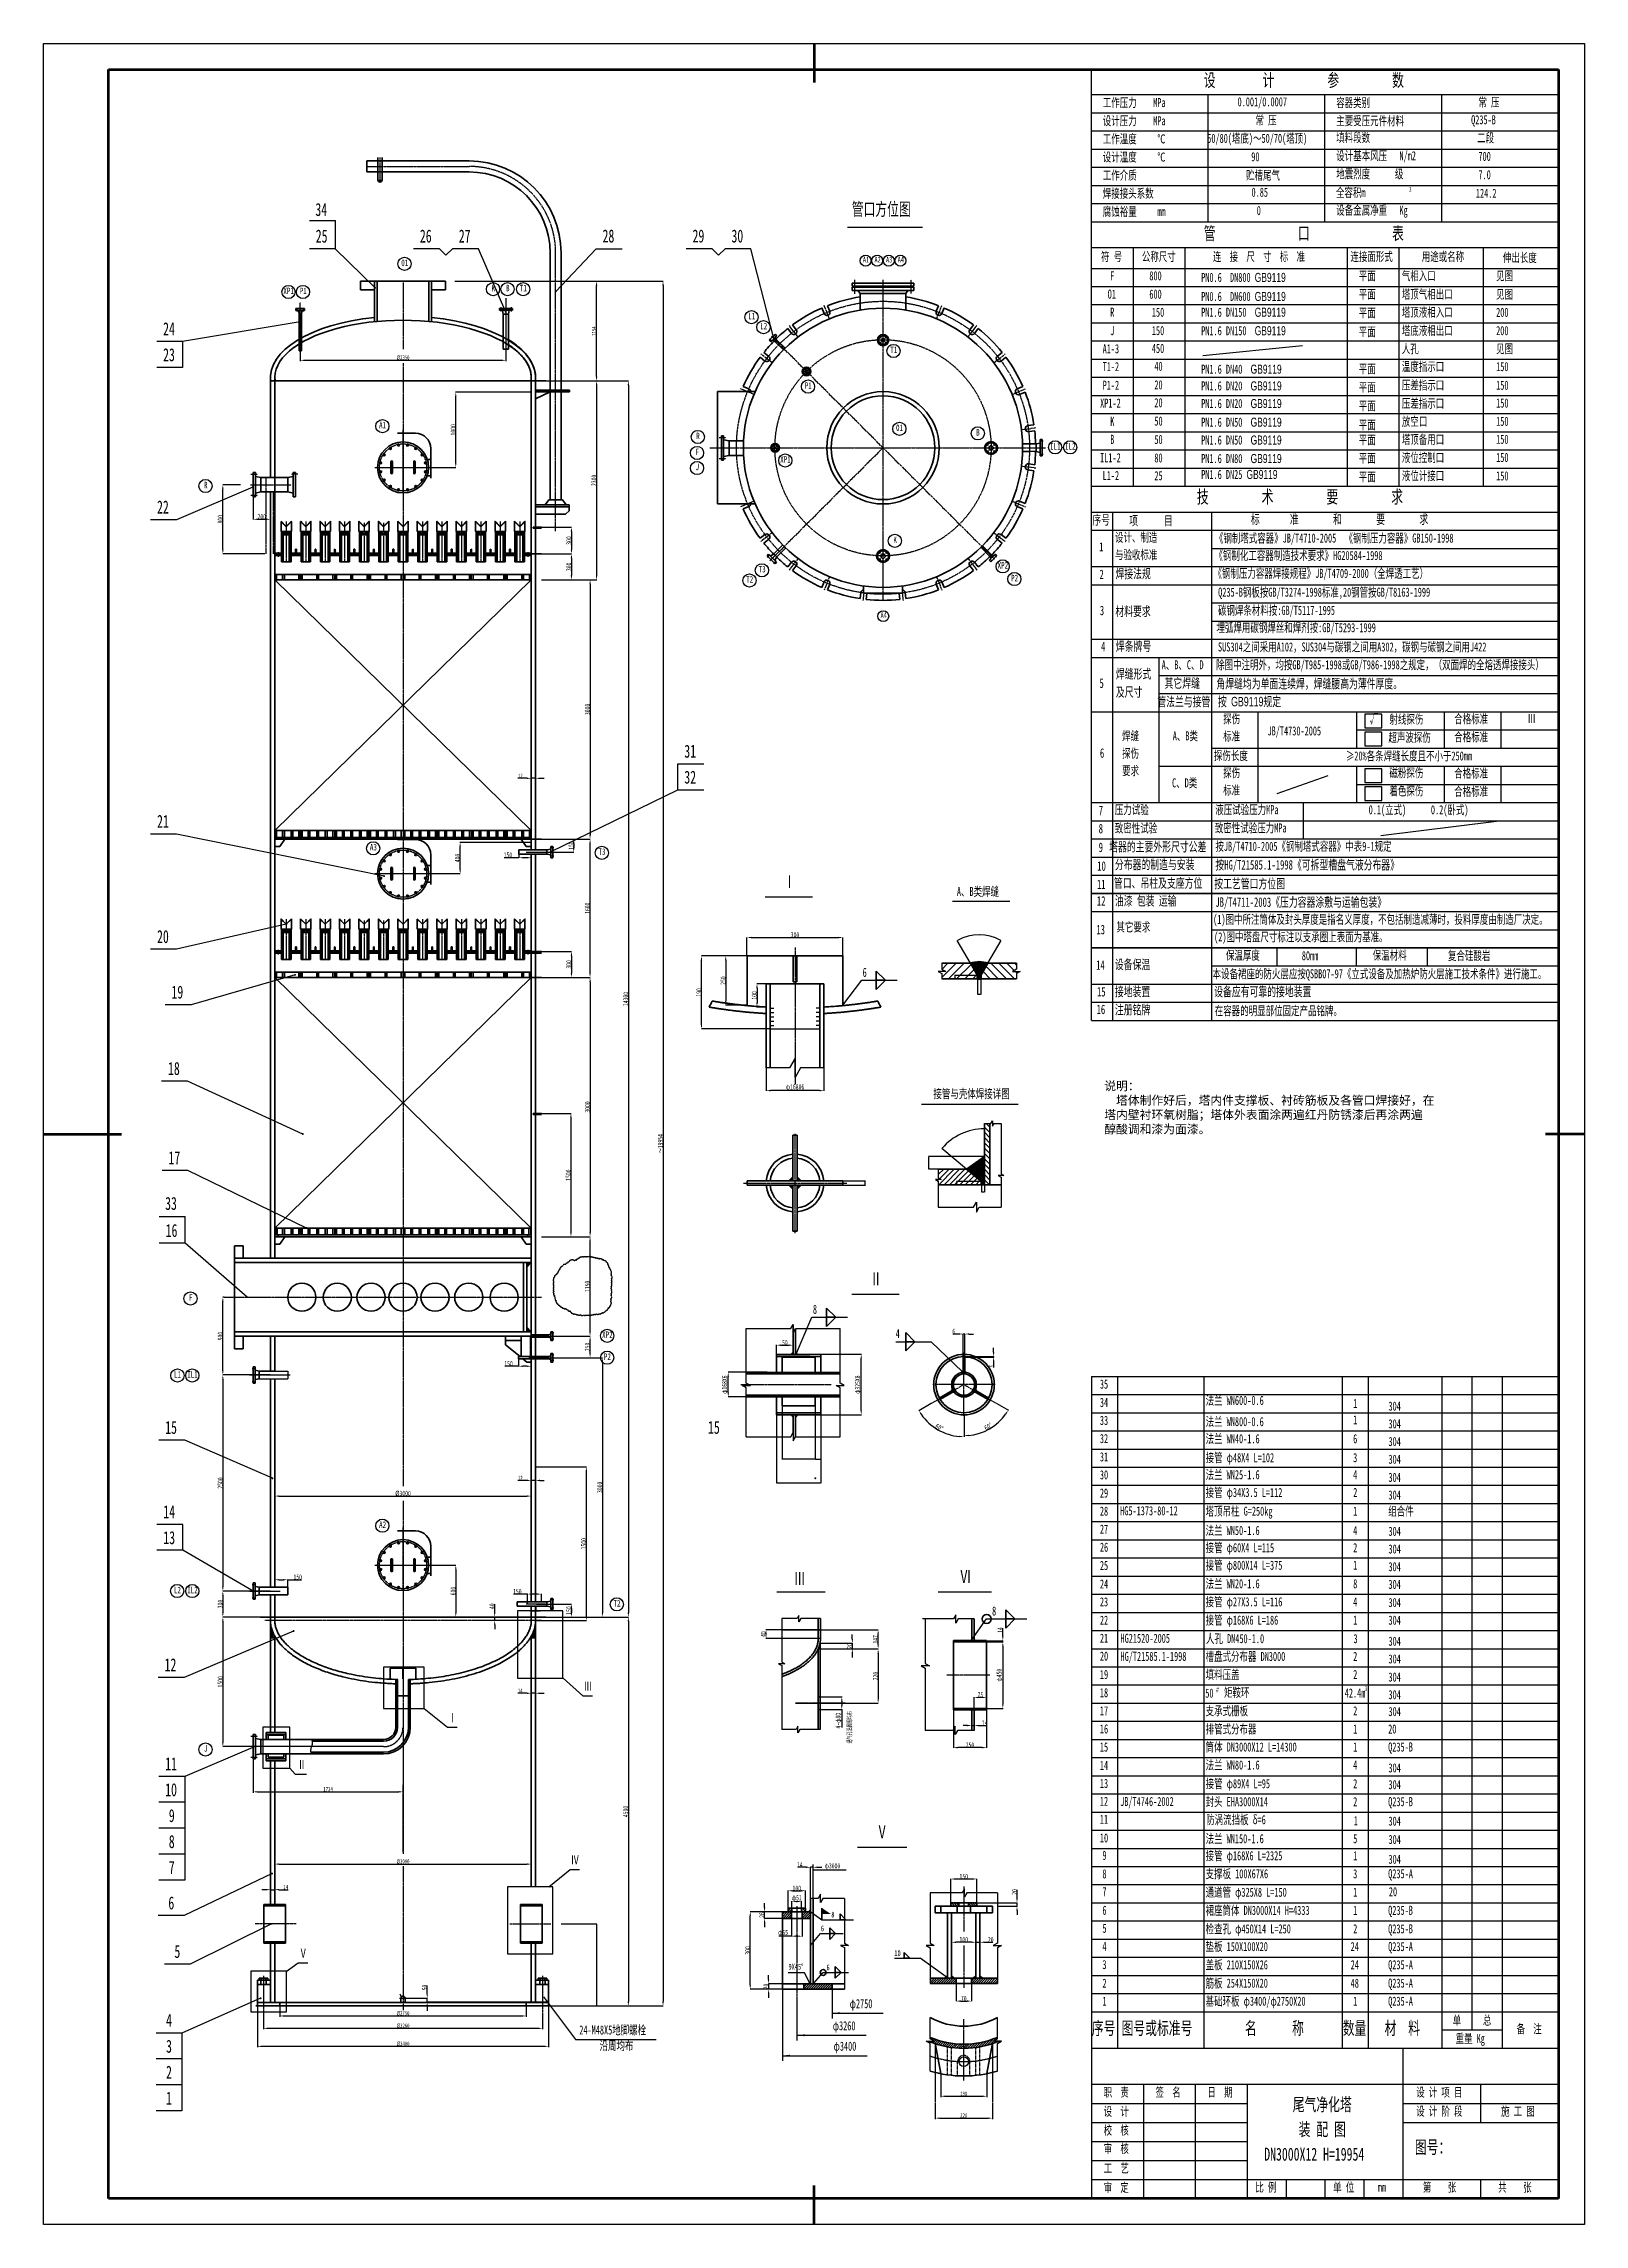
# Model space of a CAD drawing. Header units: millimetres. Extents: x -8910 to 8910, y -12615 to 12615.
import ezdxf

# ---------------------------------------------------------------- set-up
doc = ezdxf.new("R2010")
doc.units = ezdxf.units.MM
doc.linetypes.add('EB_DASH', pattern=[6, 3, -3])
doc.linetypes.add('EB_DASHDOT', pattern=[39, 30, -3, 3, -3])
for name, color, linetype, lineweight in [('CAXA0', 7, 'Continuous', 35), ('CAXA1', 1, 'EB_DASHDOT', 25), ('CAXA2', 6, 'EB_DASH', 25), ('CAXA3', 7, 'Continuous', 25), ('CAXA4', 2, 'Continuous', 25), ('CAXA5', 4, 'Continuous', 25)]:
    doc.layers.add(name, color=color, linetype=linetype, lineweight=lineweight)
doc.styles.add('机械', font='txt', dxfattribs={"width": 0.667, "bigfont": 'caxadx.fnt'})
doc.styles.add('标准', font='SIMFANG.TTF', dxfattribs={"width": 0.667})
doc.dimstyles.new('机械', dxfattribs={"dimtxt": 50, "dimasz": 50, "dimexe": 10, "dimexo": 5, "dimgap": 5, "dimtad": 1, "dimdec": 0, "dimdsep": 46, "dimtxsty": '标准', "dimcen": 0, "dimdle": 6, "dimazin": 2, "dimtfac": 1, "dimtdec": 0, "dimtmove": 0, "dimatfit": 3, "dimldrblk": 'NONE', "dimfxl": 1, "dimtolj": 1, "dimtzin": 0, "dimarcsym": 0})
doc.dimstyles.new('标准', dxfattribs={"dimtxt": 3.5, "dimasz": 3.5, "dimexe": 2, "dimexo": 0, "dimtad": 1, "dimdec": 1, "dimdsep": 46, "dimtxsty": '标准', "dimcen": 0, "dimdle": 4, "dimazin": 2, "dimtfac": 1, "dimtdec": 1, "dimtmove": 0, "dimatfit": 3, "dimldrblk": 'NONE', "dimfxl": 1, "dimtolj": 1, "dimtzin": 0, "dimarcsym": 0})

msp = doc.modelspace()

# ---------------------------------------------------------------- texts
at = {"attachment_point": 1, "style": '标准'}
for s, insert, char_height in [('{\\fFangSong_GB2312|b0|i0|c134|p0;50}', (4525.77, -6416.2), 105), ('\\fFangSong_GB2312;＃', (4642.06, -6406.08), 52.5), ('{\\fFangSong_GB2312|b0|i0|c134|p0;矩鞍环}', (4741.91, -6407.71), 105), ('{\\fFangSong_GB2312|b0|i0|c134|p0;42.4m}', (6138.3, -6415.07), 105), ('\\fFangSong_GB2312;3', (6370.28, -6388.02), 52.5)]:
    msp.add_mtext(s, dxfattribs=dict(at, insert=insert, char_height=char_height))
at = {"layer": 'CAXA0', "color": 0, "linetype": 'Continuous', "lineweight": 25, "attachment_point": 1, "style": '标准'}
for s, insert, char_height in [('{\\fFangSong_GB2312|b0|i0|c134|p0;φ3000}', (123.09, -8436.2), 60), ('{\\fFangSong_GB2312|b0|i0|c134|p0;φ2750}', (412.81, -10008.75), 105), ('{\\fFangSong_GB2312|b0|i0|c134|p0;φ3260}', (216.97, -10264.75), 105), ('{\\fFangSong_GB2312|b0|i0|c134|p0;φ3400}', (226.53, -10500.61), 105)]:
    msp.add_mtext(s, dxfattribs=dict(at, insert=insert, char_height=char_height))
at = {"layer": 'CAXA1', "insert": (3357.49, 605.5), "char_height": 50, "width": 3807.5694, "attachment_point": 1}
msp.add_mtext('{\\fSimSun|b0|i0|c134|p2;\\H2x;说明：\\P  塔体制作好后，塔内件支撑板、衬砖筋板及各管口焊接好，在塔内壁衬环氧树脂；塔体外表面涂两遍红丹防锈漆后再涂两遍醇酸调和漆为面漆。\\P  }', dxfattribs=at)
at = {"layer": 'CAXA3', "color": 0, "linetype": 'Continuous', "lineweight": 25, "char_height": 150, "attachment_point": 1, "style": '标准'}
for s, insert in [('{\\fFangSong_GB2312|b0|i0|c134|p0;34}', (-5767.06, 10770.76)), ('{\\fFangSong_GB2312|b0|i0|c134|p0;33}', (-7504.97, -727.86)), ('\\fFangSong_GB2312;15', (-1225.56, -3318.73))]:
    msp.add_mtext(s, dxfattribs=dict(at, insert=insert))
at = {"layer": 'CAXA4', "linetype": 'Continuous', "lineweight": 25, "attachment_point": 1, "style": '标准'}
for s, insert, char_height in [('\\fFangSong_GB2312;设        计         参         数', (4507.65, 12267.06), 150), ('\\fFangSong_GB2312;工作压力    MPa', (3340.05, 11985.42), 105), ('\\fFangSong_GB2312;0.001/0.0007', (4898.94, 11994.18), 105), ('\\fFangSong_GB2312;容器类别', (6040.05, 11985.42), 105), ('\\fFangSong_GB2312;常 压', (7684.76, 11990.4), 105), ('\\fFangSong_GB2312;设计压力    MPa', (3340.05, 11775.42), 105), ('\\fFangSong_GB2312;常 压', (5106.79, 11782.37), 105), ('\\fFangSong_GB2312;主要受压元件材料', (6040.05, 11775.42), 105), ('\\fFangSong_GB2312;Q235-B', (7600.3, 11786.7), 105), ('\\fFangSong_GB2312;设计温度     ℃', (3340.05, 11355.42), 105), ('\\fFangSong_GB2312;工作温度     ℃', (3340.05, 11565.42), 105), ('\\fFangSong_GB2312;50/80(塔底)～50/70(塔顶)', (4547.97, 11572.2), 105), ('\\fFangSong_GB2312;90', (5057.56, 11358.71), 105), ('\\fFangSong_GB2312;填料段数', (6040.05, 11580.42), 105), ('\\fFangSong_GB2312;设计基本风压   N/m2', (6040.05, 11370.42), 105), ('\\fFangSong_GB2312;二段', (7669.28, 11576.7), 105), ('\\fFangSong_GB2312;700', (7684.76, 11363.15), 105), ('\\fFangSong_GB2312;工作介质', (3340.05, 11145.42), 105), ('\\fFangSong_GB2312;贮槽尾气', (4997.39, 11145.43), 105), ('\\fFangSong_GB2312;地震烈度      级', (6040.05, 11160.42), 105), ('\\fFangSong_GB2312;7.0', (7684.76, 11150.4), 105), ('\\fFangSong_GB2312;焊接接头系数', (3340.05, 10935.42), 105), ('\\fFangSong_GB2312;0.85', (5060.47, 10948.37), 105), ('\\fFangSong_GB2312;124.2', (7655.52, 10936.6), 105), ('\\fFangSong_GB2312;腐蚀裕量     mm', (3340.05, 10725.42), 105), ('\\fFangSong_GB2312;0', (5120.64, 10736.56), 105), ('\\fFangSong_GB2312;设备金属净重   Kg', (6040.05, 10740.42), 105), ('\\fFangSong_GB2312;管              口              表', (4507.65, 10495.56), 150), ('\\fFangSong_GB2312;01', (-4773.52, 10117.39), 75), ('\\fFangSong_GB2312;A1', (565.56, 10149.07), 66), ('\\fFangSong_GB2312;A2', (699.62, 10149.07), 66), ('\\fFangSong_GB2312;A3', (833.39, 10149.07), 66), ('\\fFangSong_GB2312;A4', (968.18, 10149.07), 66), ('\\fFangSong_GB2312;符 号', (3319.65, 10204.2), 105), ('\\fFangSong_GB2312;公称尺寸', (3792.57, 10204.2), 105), ('\\fFangSong_GB2312;连  接  尺  寸  标  准', (4613.77, 10204.2), 105), ('\\fFangSong_GB2312;连接面形式', (6204.22, 10204.2), 105), ('\\fFangSong_GB2312;用途或名称', (7029.22, 10204.2), 105), ('\\fFangSong_GB2312;伸出长度', (7967.43, 10192.2), 105), ('\\fFangSong_GB2312;F', (3426.1, 9981.86), 105), ('{\\fFangSong_GB2312|b0|i0|c134|p0;800}', (3878.37, 9981.86), 105), ('{\\fFangSong_GB2312|b0|i0|c134|p0;PN0.6  DN800 \\fArial|b0|i0|c0|p32;GB9119}', (4478.04, 9962.7), 105), ('{\\fFangSong_GB2312|b0|i0|c134|p0;平面}', (6300.81, 9981.86), 105), ('\\fFangSong_GB2312;气相入口', (6798.84, 9981.86), 105), ('\\fFangSong_GB2312;见图', (7889.5, 9981.86), 105), ('\\fFangSong_GB2312;XP1', (-6137.19, 9791.74), 75), ('\\fFangSong_GB2312;P1', (-5948.7, 9791.74), 75), ('\\fFangSong_GB2312;K', (-3729.98, 9824.39), 75), ('\\fFangSong_GB2312;B', (-3562.37, 9824.39), 75), ('\\fFangSong_GB2312;T1', (-3402.56, 9824.39), 75), ('\\fFangSong_GB2312;O1', (3396.86, 9769.41), 105), ('{\\fFangSong_GB2312|b0|i0|c134|p0;600}', (3878.37, 9769.41), 105), ('{\\fFangSong_GB2312|b0|i0|c134|p0;PN0.6  DN600 \\fArial|b0|i0|c0|p32;GB9119}', (4478.04, 9742.29), 105), ('{\\fFangSong_GB2312|b0|i0|c134|p0;平面}', (6300.81, 9769.46), 105), ('\\fFangSong_GB2312;塔顶气相出口', (6798.84, 9769.41), 105), ('\\fFangSong_GB2312;见图', (7889.5, 9768.7), 105), ('\\fFangSong_GB2312;L1', (-760.39, 9500.72), 75), ('\\fFangSong_GB2312;L2', (-622.87, 9384.55), 75), ('\\fFangSong_GB2312;J', (3426.1, 9347.22), 105), ('\\fFangSong_GB2312;R', (3426.1, 9559.87), 105), ('\\fFangSong_GB2312;150', (3907.61, 9559.87), 105), ('\\fFangSong_GB2312;150', (3907.61, 9347.97), 105), ('{\\fFangSong_GB2312|b0|i0|c134|p0;PN1.6 DN150  \\fArial|b0|i0|c0|p32;GB9119\\fFangSong_GB2312|b0|i0|c134|p0;}', (4478.04, 9559.87), 105), ('{\\fFangSong_GB2312|b0|i0|c134|p0;PN1.6 DN150  \\fArial|b0|i0|c0|p32;GB9119\\fFangSong_GB2312|b0|i0|c134|p0;}', (4478.04, 9345.83), 105), ('{\\fFangSong_GB2312|b0|i0|c134|p0;平面}', (6300.81, 9553.9), 105), ('{\\fFangSong_GB2312|b0|i0|c134|p0;平面}', (6300.81, 9335.17), 105), ('\\fFangSong_GB2312;塔顶液相入口', (6798.84, 9559.87), 105), ('\\fFangSong_GB2312;塔底液相出口', (6798.84, 9347.97), 105), ('\\fFangSong_GB2312;200', (7889.5, 9558.85), 105), ('\\fFangSong_GB2312;200', (7889.5, 9347.28), 105), ('\\fFangSong_GB2312;T1', (881.83, 9109.41), 75), ('\\fFangSong_GB2312;A1-3', (3338.39, 9137), 105), ('\\fFangSong_GB2312;450', (3907.61, 9141.51), 105), ('\\fFangSong_GB2312;人孔', (6798.84, 9137.26), 105), ('\\fFangSong_GB2312;见图', (7889.5, 9137.65), 105), ('\\fFangSong_GB2312;T1-2', (3338.39, 8930.69), 105), ('\\fFangSong_GB2312;40', (3936.85, 8935.13), 105), ('{\\fFangSong_GB2312|b0|i0|c134|p0;PN1.6 DN40  \\fArial|b0|i0|c0|p32;GB9119}', (4478.04, 8901.26), 105), ('{\\fFangSong_GB2312|b0|i0|c134|p0;平面}', (6300.81, 8904.72), 105), ('\\fFangSong_GB2312;温度指示口', (6798.84, 8932.34), 105), ('\\fFangSong_GB2312;150', (7889.5, 8930.85), 105), ('\\fFangSong_GB2312;P1', (-107.04, 8697.09), 75), ('\\fFangSong_GB2312;P1-2', (3338.39, 8715.3), 105), ('\\fFangSong_GB2312;20', (3936.85, 8719.75), 105), ('{\\fFangSong_GB2312|b0|i0|c134|p0;PN1.6 DN20  \\fArial|b0|i0|c0|p32;GB9119}', (4478.04, 8707.85), 105), ('{\\fFangSong_GB2312|b0|i0|c134|p0;平面}', (6300.81, 8692.32), 105), ('\\fFangSong_GB2312;压差指示口', (6798.84, 8716.96), 105), ('\\fFangSong_GB2312;150', (7889.5, 8715.23), 105), ('\\fFangSong_GB2312;XP1-2', (3309.15, 8509.21), 105), ('\\fFangSong_GB2312;20', (3936.85, 8513.66), 105), ('{\\fFangSong_GB2312|b0|i0|c134|p0;PN1.6 DN20  \\fArial|b0|i0|c0|p32;GB9119}', (4478.04, 8503.5), 105), ('{\\fFangSong_GB2312|b0|i0|c134|p0;平面}', (6300.81, 8476.76), 105), ('\\fFangSong_GB2312;压差指示口', (6798.84, 8505.78), 105), ('\\fFangSong_GB2312;150', (7889.5, 8509.13), 105), ('\\fFangSong_GB2312;A1', (-5030.24, 8240.03), 75), ('\\fFangSong_GB2312;R', (-1361.64, 8114.25), 75), ('\\fFangSong_GB2312;01', (948.77, 8208.85), 75), ('\\fFangSong_GB2312;B', (1876.59, 8155.56), 75), ('\\fFangSong_GB2312;K', (3426.1, 8297.86), 105), ('\\fFangSong_GB2312;B', (3426.1, 8089.27), 105), ('\\fFangSong_GB2312;50', (3936.85, 8300.37), 105), ('\\fFangSong_GB2312;50', (3936.85, 8087.63), 105), ('{\\fFangSong_GB2312|b0|i0|c134|p0;PN1.6 DN50  \\fArial|b0|i0|c0|p32;GB9119}', (4478.04, 8287.79), 105), ('{\\fFangSong_GB2312|b0|i0|c134|p0;PN1.6 DN50  \\fArial|b0|i0|c0|p32;GB9119}', (4478.04, 8081.17), 105), ('{\\fFangSong_GB2312|b0|i0|c134|p0;平面}', (6300.81, 8258.03), 105), ('{\\fFangSong_GB2312|b0|i0|c134|p0;平面}', (6300.81, 8084.8), 105), ('\\fFangSong_GB2312;放空口', (6798.84, 8297.2), 105), ('\\fFangSong_GB2312;塔顶备用口', (6798.84, 8088.62), 105), ('\\fFangSong_GB2312;150', (7889.5, 8298.33), 105), ('\\fFangSong_GB2312;150', (7889.5, 8090.35), 105), ('\\fFangSong_GB2312;F', (-1370.11, 7929), 75), ('\\fFangSong_GB2312;XP1', (-390.93, 7842.44), 75), ('\\fFangSong_GB2312;IL1', (2729.93, 7993.67), 75), ('\\fFangSong_GB2312;IL2', (2903.23, 7993.67), 75), ('\\fFangSong_GB2312;IL1-2', (3309.15, 7877), 105), ('\\fFangSong_GB2312;80', (3936.85, 7874.77), 105), ('{\\fFangSong_GB2312|b0|i0|c134|p0;PN1.6 DN80  \\fArial|b0|i0|c0|p32;GB9119}', (4478.04, 7867.25), 105), ('{\\fFangSong_GB2312|b0|i0|c134|p0;平面}', (6300.81, 7872.41), 105), ('\\fFangSong_GB2312;液位控制口', (6798.84, 7879.12), 105), ('\\fFangSong_GB2312;150', (7889.5, 7880.08), 105), ('\\fFangSong_GB2312;J', (-1370.11, 7754.61), 75), ('\\fFangSong_GB2312;L1-2', (3338.39, 7670.76), 105), ('\\fFangSong_GB2312;25', (3936.85, 7668.53), 105), ('{\\fFangSong_GB2312|b0|i0|c134|p0;PN1.6 DN25 \\fArial|b0|i0|c0|p32;GB9119}', (4478.04, 7683.04), 105), ('{\\fFangSong_GB2312|b0|i0|c134|p0;平面}', (6300.81, 7656.84), 105), ('\\fFangSong_GB2312;液位计接口', (6798.84, 7668.56), 105), ('\\fFangSong_GB2312;150', (7889.5, 7666.4), 105), ('\\fFangSong_GB2312;R', (-7054.99, 7546.27), 75), ('\\fFangSong_GB2312;技         术         要         求', (4428.43, 7447.15), 150), ('\\fFangSong_GB2312;序号', (3219.99, 7159.83), 109.4896), ('\\fFangSong_GB2312;项      目', (3646.15, 7150.83), 109.4896), ('\\fFangSong_GB2312;标       准        和        要        求', (5053.36, 7167.26), 109.4896), ('\\fFangSong_GB2312;K', (917.64, 6911.87), 75), ('\\fFangSong_GB2312;1', (3299.58, 6844.54), 104.5907), ('\\fFangSong_GB2312;设计、制造', (3481.48, 6956.41), 105), ('\\fFangSong_GB2312;《钢制塔式容器》JB/T4710-2005  《钢制压力容器》GB150-1998', (4636.43, 6947.02), 105), ('\\fFangSong_GB2312;T3', (-640.49, 6572.09), 75), ('\\fFangSong_GB2312;XP2', (2123.25, 6617.06), 75), ('\\fFangSong_GB2312;与验收标准', (3481.48, 6755.02), 105), ('\\fFangSong_GB2312;《钢制化工容器制造技术要求》HG20584-1998', (4631.18, 6745.63), 105), ('\\fFangSong_GB2312;T2', (-785.05, 6454.34), 75), ('\\fFangSong_GB2312;P2', (2279.22, 6470.33), 75), ('\\fFangSong_GB2312;2', (3301.49, 6529.22), 109.4896), ('\\fFangSong_GB2312;焊接法规', (3486.92, 6538.09), 109.4896), ('\\fFangSong_GB2312;《钢制压力容器焊接规程》JB/T4709-2000（全焊透工艺）', (4620.39, 6539.06), 105), ('\\fFangSong_GB2312;Q235-B钢板按GB/T3274-1998标准,20钢管按GB/T8163-1999', (4674.59, 6321.32), 105), ('\\fFangSong_GB2312;3', (3306.03, 6111.98), 109.4896), ('\\fFangSong_GB2312;材料要求', (3485.25, 6101.53), 109.4896), ('\\fFangSong_GB2312;碳钢焊条材料按:GB/T5117-1995', (4672.42, 6111.32), 105), ('\\fFangSong_GB2312;A4', (770.2, 6036.2), 66), ('\\fFangSong_GB2312;埋弧焊用碳钢焊丝和焊剂按:GB/T5293-1999', (4654.5, 5910.72), 105), ('\\fFangSong_GB2312;4', (3319.63, 5693.9), 109.4896), ('\\fFangSong_GB2312;焊条牌号', (3490.88, 5696.45), 109.4896), ('\\fFangSong_GB2312;SUS304之间采用A102，SUS304与碳钢之间用A302，碳钢与碳钢之间用J422', (4672.73, 5687.62), 105), ('\\fFangSong_GB2312;焊缝形式', (3491.38, 5378.51), 109.4896), ('\\fFangSong_GB2312;A、B、C、D', (4021.27, 5481.32), 105), ('\\fFangSong_GB2312;除图中注明外，均按GB/T985-1998或GB/T986-1998之规定，（双面焊的全熔透焊接接头）', (4650.49, 5481.32), 105), ('\\fFangSong_GB2312;5', (3302.08, 5270.22), 109.4896), ('\\fFangSong_GB2312;及尺寸', (3491.38, 5168.51), 109.4896), ('\\fFangSong_GB2312;管法兰与接管', (3970.83, 5056.96), 109.4896), ('\\fFangSong_GB2312;其它焊缝', (4054.95, 5271.47), 109.4896), ('\\fFangSong_GB2312;角焊缝均为单面连续焊，焊缝腰高为薄件厚度。', (4654.34, 5264.89), 109.4896), ('{\\fFangSong_GB2312|b0|i0|c134|p0;按 \\fArial|b0|i0|c0|p32;GB9119\\fFangSong_GB2312|b0|i0|c134|p0;规定}', (4671.79, 5057.55), 109.4896), ('\\fFangSong_GB2312;探伤', (4732.54, 4856.25), 105), ('\\fFangSong_GB2312;√', (6426.25, 4851.88), 105), ('\\fFangSong_GB2312;射线探伤', (6655.29, 4851.32), 105), ('\\fFangSong_GB2312;合格标准', (7404.78, 4856.36), 105), ('\\fFangSong_GB2312;Ⅲ', (8250.59, 4858.45), 105), ('\\fFangSong_GB2312;焊缝', (3563.42, 4658.67), 105), ('\\fFangSong_GB2312;A、B类', (4149.15, 4658.72), 105), ('\\fFangSong_GB2312;标准', (4732.54, 4654.86), 105), ('\\fFangSong_GB2312;JB/T4730-2005', (5245.64, 4716.32), 105), ('\\fFangSong_GB2312;超声波探伤', (6643.42, 4641.32), 105), ('\\fFangSong_GB2312;合格标准', (7404.78, 4646.36), 105), ('\\fFangSong_GB2312;6', (3306.91, 4462.47), 109.4896), ('\\fFangSong_GB2312;探伤', (3563.42, 4457.28), 105), ('\\fFangSong_GB2312;探伤长度', (4626.1, 4431.32), 105), ('\\fFangSong_GB2312;≥20%各条焊缝长度且不小于250mm', (6153.71, 4426.52), 105), ('\\fFangSong_GB2312;要求', (3563.42, 4255.89), 105), ('\\fFangSong_GB2312;C、D类', (4141.1, 4114.99), 105), ('\\fFangSong_GB2312;标准', (4732.54, 4030.51), 105), ('\\fFangSong_GB2312;探伤', (4732.54, 4231.9), 105), ('\\fFangSong_GB2312;磁粉探伤', (6655.32, 4231.84), 105), ('\\fFangSong_GB2312;着色探伤', (6655.32, 4021.84), 105), ('\\fFangSong_GB2312;合格标准', (7404.78, 4226.42), 105), ('\\fFangSong_GB2312;7', (3292.77, 3796.19), 109.4896), ('\\fFangSong_GB2312;压力试验', (3479.13, 3804.9), 105), ('\\fFangSong_GB2312;液压试验压力MPa', (4641.08, 3804.9), 105), ('\\fFangSong_GB2312;0.1(立式)      0.2(卧式)', (6414.97, 3804.03), 105), ('\\fFangSong_GB2312;合格标准', (7404.78, 4016.42), 105), ('\\fFangSong_GB2312;8', (3292.77, 3587.67), 109.4896), ('\\fFangSong_GB2312;致密性试验', (3479.13, 3591.45), 105), ('\\fFangSong_GB2312;致密性试验压力MPa', (4636.05, 3593.6), 105), ('\\fFangSong_GB2312;A3', (-5136.65, 3355.8), 75), ('\\fFangSong_GB2312;T3', (-2492.56, 3303.62), 75), ('\\fFangSong_GB2312;9', (3292.77, 3370.89), 109.4896), ('\\fFangSong_GB2312;塔器的主要外形尺寸公差', (3413.56, 3378.18), 109.5), ('\\fFangSong_GB2312;按JB/T4710-2005《钢制塔式容器》中表9-1规定', (4642.71, 3381.12), 105), ('\\fFangSong_GB2312;10', (3276.18, 3154.77), 109.4896), ('\\fFangSong_GB2312;分布器的制造与安装', (3480.22, 3172.45), 109.4896), ('\\fFangSong_GB2312;按HG/T21585.1-1998《可拆型槽盘气液分布器》', (4642.25, 3169.29), 109.4896), ('\\fFangSong_GB2312;Ⅰ', (-352.17, 2994.52), 150), ('\\fFangSong_GB2312;11', (3272.81, 2942.52), 109.4896), ('\\fFangSong_GB2312;管口、吊柱及支座方位', (3469.07, 2958.18), 109.5), ('\\fFangSong_GB2312;按工艺管口方位图', (4629.43, 2951.67), 109.4896), ('\\fFangSong_GB2312;12', (3271.65, 2751.87), 109.4896), ('\\fFangSong_GB2312;油漆 包装 运输', (3480.22, 2752.45), 109.4896), ('\\fFangSong_GB2312;(1)图中所注筒体及封头厚度是指名义厚度，不包括制造减薄时，投料厚度由制造厂决定。', (4616.58, 2536.15), 105), ('\\fFangSong_GB2312;JB/T4711-2003《压力容器涂敷与运输包装》', (4641.94, 2737.66), 109.4896), ('\\fFangSong_GB2312;13', (3266.03, 2419.91), 109.4896), ('\\fFangSong_GB2312;其它要求', (3498.21, 2447.87), 105), ('\\fFangSong_GB2312;(2)图中塔盘尺寸标注以支承圈上表面为基准。', (4627.71, 2333.26), 105), ('\\fFangSong_GB2312;设备保温', (3480.22, 2016.85), 109.4896), ('\\fFangSong_GB2312;保温厚度', (4764.43, 2120.91), 105), ('\\fFangSong_GB2312;80mm', (5642.19, 2115.48), 105), ('\\fFangSong_GB2312;保温材料', (6461.91, 2120.91), 105), ('\\fFangSong_GB2312;复合硅酸岩', (7332.21, 2116.86), 105), ('\\fFangSong_GB2312;14', (3263.64, 2008.88), 109.4896), ('\\fFangSong_GB2312;本设备裙座的防火层应按QSBB07-97《立式设备及加热炉防火层施工技术条件》进行施工。', (4609.68, 1906.17), 105), ('\\fFangSong_GB2312;15', (3272.83, 1700.72), 109.4896), ('\\fFangSong_GB2312;接地装置', (3480.22, 1702.45), 109.4896), ('\\fFangSong_GB2312;设备应有可靠的接地装置', (4628.1, 1702.79), 109.4896), ('\\fFangSong_GB2312;16', (3268.64, 1496.45), 109.4896), ('\\fFangSong_GB2312;注册铭牌', (3480.22, 1492.45), 109.4896), ('\\fFangSong_GB2312;在容器的明显部位固定产品铭牌。', (4635.21, 1479.17), 105), ('\\fFangSong_GB2312;Ⅱ', (647.9, -1599.4), 150), ('\\fFangSong_GB2312;F', (-7228.16, -1853.21), 75), ('\\fFangSong_GB2312;XP2', (-2450.71, -2284.58), 75), ('\\fFangSong_GB2312;L1', (-7401.05, -2743.63), 75), ('\\fFangSong_GB2312;IL1', (-7249.44, -2743.63), 75), ('\\fFangSong_GB2312;P2', (-2429.82, -2537.94), 75), ('{\\fFangSong_GB2312|b0|i0|c134|p0;35}', (3306.59, -2840.92), 105), ('{\\fFangSong_GB2312|b0|i0|c134|p0;法兰 WN600-0.6}', (4529.27, -3029.58), 105), ('{\\fFangSong_GB2312|b0|i0|c134|p0;34}', (3306.59, -3052.6), 105), ('{\\fFangSong_GB2312|b0|i0|c134|p0;33}', (3306.59, -3260.34), 105), ('{\\fFangSong_GB2312|b0|i0|c134|p0;法兰 WN800-0.6}', (4529.27, -3274.86), 105), ('\\fFangSong_GB2312;1', (6235.83, -3064.71), 105), ('\\fFangSong_GB2312;1', (6235.83, -3253.77), 105), ('{\\fFangSong_GB2312|b0|i0|c134|p0;304}', (6644.17, -3095.37), 105), ('\\fFangSong_GB2312;32', (3306.59, -3470.92), 105), ('{\\fFangSong_GB2312|b0|i0|c134|p0;法兰 WN40-1.6}', (4529.27, -3472.97), 105), ('\\fFangSong_GB2312;6', (6235.83, -3472.97), 105), ('{\\fFangSong_GB2312|b0|i0|c134|p0;304}', (6644.17, -3299.93), 105), ('{\\fFangSong_GB2312|b0|i0|c134|p0;304}', (6644.17, -3505.28), 105), ('\\fFangSong_GB2312;31', (3306.59, -3682.6), 105), ('\\fFangSong_GB2312;接管 φ48X4 L=102', (4529.27, -3691.84), 105), ('\\fFangSong_GB2312;3', (6235.83, -3691.84), 105), ('{\\fFangSong_GB2312|b0|i0|c134|p0;304}', (6644.17, -3709.85), 105), ('\\fFangSong_GB2312;30', (3306.59, -3890.34), 105), ('{\\fFangSong_GB2312|b0|i0|c134|p0;法兰 WN25-1.6}', (4529.27, -3888.67), 105), ('\\fFangSong_GB2312;4', (6235.83, -3888.67), 105), ('{\\fFangSong_GB2312|b0|i0|c134|p0;304}', (6644.17, -3919.99), 105), ('\\fFangSong_GB2312;29', (3306.59, -4101.05), 105), ('\\fFangSong_GB2312;接管 φ34X3.5 L=112', (4529.27, -4094.48), 105), ('\\fFangSong_GB2312;2', (6235.83, -4094.48), 105), ('{\\fFangSong_GB2312|b0|i0|c134|p0;304}', (6644.17, -4124.05), 105), ('\\fFangSong_GB2312;A2', (-5030.24, -4481.7), 75), ('\\fFangSong_GB2312;28', (3306.59, -4310.38), 105), ('\\fFangSong_GB2312;27', (3306.59, -4519.31), 105), ('\\fFangSong_GB2312;HG5-1373-80-12', (3540.96, -4306.53), 105), ('\\fFangSong_GB2312;塔顶吊柱 G=250kg', (4529.27, -4310.75), 105), ('{\\fFangSong_GB2312|b0|i0|c134|p0;法兰 WN50-1.6}', (4529.27, -4534.45), 105), ('\\fFangSong_GB2312;4', (6235.83, -4534.45), 105), ('\\fFangSong_GB2312;1', (6235.83, -4310.75), 105), ('\\fFangSong_GB2312;组合件', (6640.85, -4310.75), 105), ('\\fFangSong_GB2312;26', (3306.59, -4727.58), 105), ('\\fFangSong_GB2312;接管 φ60X4 L=115', (4529.27, -4733.38), 105), ('\\fFangSong_GB2312;2', (6235.83, -4733.38), 105), ('{\\fFangSong_GB2312|b0|i0|c134|p0;304}', (6644.17, -4543.48), 105), ('{\\fFangSong_GB2312|b0|i0|c134|p0;304}', (6644.17, -4748.05), 105), ('\\fFangSong_GB2312;Ⅵ', (1685.62, -5043.84), 150), ('\\fFangSong_GB2312;25', (3306.59, -4938.47), 105), ('{\\fFangSong_GB2312|b0|i0|c134|p0;接管 φ800X14 L=375}', (4529.27, -4936.25), 105), ('\\fFangSong_GB2312;1', (6235.83, -4936.25), 105), ('{\\fFangSong_GB2312|b0|i0|c134|p0;304}', (6644.17, -4953.4), 105), ('\\fFangSong_GB2312;L2', (-7404.25, -5237.74), 75), ('\\fFangSong_GB2312;IL2', (-7249.44, -5237.74), 75), ('\\fFangSong_GB2312;Ⅲ', (-234.73, -5066.12), 150), ('\\fFangSong_GB2312;24', (3306.59, -5153.16), 105), ('{\\fFangSong_GB2312|b0|i0|c134|p0;法兰 WN20-1.6}', (4529.27, -5150.19), 105), ('\\fFangSong_GB2312;8', (6235.83, -5150.19), 105), ('{\\fFangSong_GB2312|b0|i0|c134|p0;304}', (6644.17, -5157.97), 105), ('\\fFangSong_GB2312;T2', (-2319.26, -5391.62), 75), ('\\fFangSong_GB2312;23', (3306.59, -5360.13), 105), ('\\fFangSong_GB2312;接管 φ27X3.5 L=116', (4529.27, -5359.39), 105), ('\\fFangSong_GB2312;4', (6235.83, -5359.39), 105), ('{\\fFangSong_GB2312|b0|i0|c134|p0;304}', (6644.17, -5368.11), 105), ('\\fFangSong_GB2312;22', (3306.59, -5572.32), 105), ('\\fFangSong_GB2312;21', (3306.59, -5780.58), 105), ('\\fFangSong_GB2312;HG21520-2005', (3545.24, -5781.33), 105), ('\\fFangSong_GB2312;接管 φ168X6 L=186', (4529.27, -5571.34), 105), ('\\fFangSong_GB2312;人孔 DN450-1.0', (4533.54, -5785.52), 105), ('\\fFangSong_GB2312;1', (6235.83, -5571.34), 105), ('\\fFangSong_GB2312;3', (6240.1, -5785.52), 105), ('{\\fFangSong_GB2312|b0|i0|c134|p0;304}', (6644.17, -5572.16), 105), ('\\fFangSong_GB2312;20', (3306.59, -5987.52), 105), ('\\fFangSong_GB2312;HG/T21585.1-1998', (3545.24, -5990.38), 105), ('{\\fFangSong_GB2312|b0|i0|c134|p0;槽盘式分布器 DN3000}', (4529.27, -5991.14), 105), ('\\fFangSong_GB2312;2', (6235.83, -5991.14), 105), ('{\\fFangSong_GB2312|b0|i0|c134|p0;304}', (6644.17, -5815.37), 105), ('{\\fFangSong_GB2312|b0|i0|c134|p0;304}', (6644.17, -6019.94), 105), ('\\fFangSong_GB2312;19', (3306.59, -6200.66), 105), ('\\fFangSong_GB2312;填料压盖', (4529.27, -6201.14), 105), ('\\fFangSong_GB2312;2', (6235.83, -6201.14), 105), ('{\\fFangSong_GB2312|b0|i0|c134|p0;304}', (6644.17, -6230.08), 105), ('\\fFangSong_GB2312;18', (3306.59, -6410.95), 105), ('{\\fFangSong_GB2312|b0|i0|c134|p0;304}', (6644.17, -6434.14), 105), ('\\fFangSong_GB2312;17', (3306.59, -6620.83), 105), ('\\fFangSong_GB2312;支承式栅板', (4529.27, -6621.14), 105), ('\\fFangSong_GB2312;2', (6235.83, -6621.14), 105), ('{\\fFangSong_GB2312|b0|i0|c134|p0;304}', (6644.17, -6629.05), 105), ('\\fFangSong_GB2312;16', (3306.59, -6829.45), 105), ('\\fFangSong_GB2312;15', (3306.59, -7039.68), 105), ('{\\fFangSong_GB2312|b0|i0|c134|p0;筒体 DN3000X12 L=14300}', (4529.27, -7039.27), 105), ('\\fFangSong_GB2312;排管式分布器', (4529.27, -6831.14), 105), ('\\fFangSong_GB2312;1', (6235.83, -6831.14), 105), ('\\fFangSong_GB2312;1', (6235.83, -7039.27), 105), ('\\fFangSong_GB2312;Q235-B', (6640.85, -7039.27), 105), ('\\fFangSong_GB2312;20', (6640.85, -6831.14), 105), ('\\fFangSong_GB2312;J', (-7054.99, -7070.56), 75), ('\\fFangSong_GB2312;14', (3306.59, -7251.86), 105), ('{\\fFangSong_GB2312|b0|i0|c134|p0;法兰 WN80-1.6}', (4529.27, -7247.3), 105), ('\\fFangSong_GB2312;4', (6235.83, -7247.3), 105), ('{\\fFangSong_GB2312|b0|i0|c134|p0;304}', (6644.17, -7280.81), 105), ('\\fFangSong_GB2312;13', (3306.59, -7459.93), 105), ('\\fFangSong_GB2312;接管 φ89X4 L=95', (4529.27, -7463.61), 105), ('\\fFangSong_GB2312;2', (6235.83, -7463.61), 105), ('{\\fFangSong_GB2312|b0|i0|c134|p0;304}', (6644.17, -7474.41), 105), ('\\fFangSong_GB2312;12', (3306.59, -7667.17), 105), ('\\fFangSong_GB2312;JB/T4746-2002', (3540.96, -7669.91), 105), ('{\\fFangSong_GB2312|b0|i0|c134|p0;封头 EHA3000X14}', (4529.27, -7671.91), 105), ('\\fFangSong_GB2312;2', (6235.83, -7671.91), 105), ('\\fFangSong_GB2312;Q235-B', (6640.85, -7671.91), 105), ('\\fFangSong_GB2312;Ⅴ', (719.4, -7998.57), 150), ('\\fFangSong_GB2312;11', (3306.59, -7875.48), 105), ('\\fFangSong_GB2312;防涡流挡板 δ=6', (4535.66, -7879.95), 105), ('\\fFangSong_GB2312;1', (6242.23, -7891.6), 105), ('{\\fFangSong_GB2312|b0|i0|c134|p0;304}', (6644.17, -7896.47), 105), ('\\fFangSong_GB2312;10', (3306.59, -8091.14), 105), ('\\fFangSong_GB2312;9', (3335.83, -8293.35), 105), ('\\fFangSong_GB2312;接管 φ168X6 L=2325', (4529.27, -8296.95), 105), ('{\\fFangSong_GB2312|b0|i0|c134|p0;法兰 WN150-1.6}', (4529.27, -8100.29), 105), ('\\fFangSong_GB2312;5', (6235.83, -8100.29), 105), ('\\fFangSong_GB2312;1', (6235.83, -8296.95), 105), ('{\\fFangSong_GB2312|b0|i0|c134|p0;304}', (6644.17, -8109.43), 105), ('\\fFangSong_GB2312;8', (3335.83, -8506.69), 105), ('\\fFangSong_GB2312;支撑板 100X67X6', (4529.27, -8505.84), 105), ('\\fFangSong_GB2312;3', (6235.83, -8505.84), 105), ('\\fFangSong_GB2312;Q235-A', (6640.85, -8505.84), 105), ('{\\fFangSong_GB2312|b0|i0|c134|p0;304}', (6644.17, -8337.88), 105), ('\\fFangSong_GB2312;7', (3335.83, -8714.12), 105), ('\\fFangSong_GB2312;通道管 φ325X8 L=150', (4529.27, -8719.41), 105), ('\\fFangSong_GB2312;1', (6235.83, -8719.41), 105), ('{\\fFangSong_GB2312|b0|i0|c134|p0;20}', (6648.77, -8713.34), 105), ('\\fFangSong_GB2312;6', (3335.83, -8927.94), 105), ('{\\fFangSong_GB2312|b0|i0|c134|p49;裙座筒体 DN3000X14 H=4333}', (4529.27, -8929.11), 105), ('\\fFangSong_GB2312;1', (6235.83, -8929.11), 105), ('\\fFangSong_GB2312;Q235-B', (6640.85, -8929.11), 105), ('\\fFangSong_GB2312;5', (3335.83, -9136.06), 105), ('\\fFangSong_GB2312;检查孔 φ450X14 L=250', (4529.27, -9143.11), 105), ('\\fFangSong_GB2312;垫板 150X100X20', (4529.27, -9347.92), 105), ('\\fFangSong_GB2312;2', (6235.83, -9143.11), 105), ('\\fFangSong_GB2312;Q235-B', (6640.85, -9143.11), 105), ('\\fFangSong_GB2312;4', (3335.83, -9346.82), 105), ('\\fFangSong_GB2312;3', (3335.83, -9556.18), 105), ('\\fFangSong_GB2312;盖板 210X150X26', (4529.27, -9558.85), 105), ('\\fFangSong_GB2312;24', (6206.59, -9347.92), 105), ('\\fFangSong_GB2312;24', (6206.59, -9558.85), 105), ('\\fFangSong_GB2312;Q235-A', (6640.85, -9347.92), 105), ('\\fFangSong_GB2312;Q235-A', (6640.85, -9558.85), 105), ('\\fFangSong_GB2312;2', (3335.83, -9772.29), 105), ('\\fFangSong_GB2312;筋板 254X150X20', (4529.27, -9771.2), 105), ('\\fFangSong_GB2312;48', (6206.59, -9771.2), 105), ('\\fFangSong_GB2312;Q235-A', (6640.85, -9771.2), 105), ('\\fFangSong_GB2312;1', (3335.83, -9979.98), 105), ('{\\fFangSong_GB2312|b0|i0|c134|p0;基础环板 φ3400/φ2750X20}', (4529.27, -9979.98), 105), ('\\fFangSong_GB2312;1', (6235.83, -9979.98), 105), ('\\fFangSong_GB2312;Q235-A', (6640.85, -9979.98), 105), ('\\fFangSong_GB2312;序号', (3213.23, -10269.7), 150), ('\\fFangSong_GB2312;图号或标准号', (3557.37, -10269.7), 150), ('\\fFangSong_GB2312;名      称', (4984.65, -10269.7), 150), ('\\fFangSong_GB2312;数量', (6115.25, -10269.7), 150), ('\\fFangSong_GB2312;材  料', (6599.98, -10269.7), 150), ('\\fFangSong_GB2312;单', (7386.84, -10200.53), 105), ('\\fFangSong_GB2312;总', (7736.84, -10200.53), 105), ('\\fFangSong_GB2312;备  注', (8125.14, -10300.53), 105), ('\\fFangSong_GB2312;重量 Kg', (7420.91, -10410.53), 105), ('\\fFangSong_GB2312;职  责', (3350.14, -11032.71), 105), ('\\fFangSong_GB2312;签  名', (3950.14, -11032.71), 105), ('\\fFangSong_GB2312;日  期', (4550.14, -11032.71), 105), ('\\fFangSong_GB2312;设 计 项 目', (6964.46, -11032.71), 105), ('\\fFangSong_GB2312;设  计', (3350.14, -11254.84), 105), ('\\fFangSong_GB2312;尾气净化塔', (5537.15, -11152.18), 150), ('\\fFangSong_GB2312;设 计 阶 段', (6964.46, -11252.71), 105), ('\\fFangSong_GB2312;施 工 图', (7946.92, -11252.71), 105), ('\\fFangSong_GB2312;校  核', (3350.14, -11472.52), 105), ('\\fFangSong_GB2312;装 配 图', (5605.68, -11439.88), 150), ('\\fFangSong_GB2312;审  核', (3350.14, -11685.76), 105), ('{\\fFangSong_GB2312|b0|i0|c134|p0;DN3000X12 H=19954}', (5207.28, -11727.58), 150), ('\\fFangSong_GB2312;图号：', (6949.7, -11646.37), 150), ('\\fFangSong_GB2312;工  艺', (3350.14, -11912.32), 105), ('\\fFangSong_GB2312;审  定', (3350.14, -12135.34), 105), ('\\fFangSong_GB2312;比 例', (5104.38, -12132.71), 105), ('\\fFangSong_GB2312;单 位', (6004.38, -12132.71), 105), ('\\fFangSong_GB2312;mm', (6520.17, -12132.71), 105), ('\\fFangSong_GB2312;第    张', (7041.67, -12132.71), 105), ('\\fFangSong_GB2312;共    张 ', (7912.43, -12132.71), 105)]:
    msp.add_mtext(s, dxfattribs=dict(at, insert=insert, char_height=char_height))
at = {"layer": 'CAXA4', "color": 7, "linetype": 'Continuous', "lineweight": 25, "attachment_point": 1, "style": '标准'}
for s, insert, char_height in [('\\fFangSong_GB2312;管口方位图', (436.54, 10775.01), 150), ('\\fFangSong_GB2312;A、B类焊缝', (1652.48, 2858.72), 105), ('\\fFangSong_GB2312;接管与壳体焊接详图', (1381.18, 518.89), 105)]:
    msp.add_mtext(s, dxfattribs=dict(at, insert=insert, char_height=char_height))
at = {"layer": 'CAXA4', "linetype": 'Continuous', "lineweight": 25, "insert": (388.22, -7050.67), "char_height": 53.76, "attachment_point": 1, "rotation": 90, "style": '机械'}
msp.add_mtext('透气孔沿圆周均布', dxfattribs=at)

# ---------------------------------------------------------------- blocks, each defined once
blk = doc.blocks.new('CAXBLOCK0', base_point=(8610, -12315))
at = {"layer": 'CAXA0', "linetype": 'Continuous', "lineweight": 25}
for p, q in [((-8910, -12615), (-8910, 12615)), ((-8910, 12615), (8910, 12615)), ((8910, 12615), (8910, -12615)), ((8910, -12615), (-8910, -12615))]:
    blk.add_line(p, q, dxfattribs=at)
at = {"layer": 'CAXA0', "linetype": 'Continuous', "lineweight": 70}
for p, q in [((0, 12615), (0, 12165)), ((-8160, 12315), (8610, 12315)), ((-8160, -12315), (-8160, 12315)), ((8610, 12315), (8610, -12315)), ((-8910, 0), (-8010, 0)), ((8910, 0), (8460, 0)), ((8610, -12315), (-8160, -12315)), ((0, -12615), (0, -12165))]:
    blk.add_line(p, q, dxfattribs=at)
blk = doc.blocks.new('CAXBLOCK2')
at = {"attachment_point": 1, "style": '标准'}
for s, insert, char_height in [('\\fFangSong_GB2312;全容积m', (6037, 10945), 105), ('\\fFangSong_GB2312;3', (6882, 10955), 52.5)]:
    blk.add_mtext(s, dxfattribs=dict(at, insert=insert, char_height=char_height))
blk = doc.blocks.new('*D103')
at = {"layer": 'CAXA4', "color": 0, "lineweight": -2}
for p, q in [((-6820, -1888), (-6839, -1888)), ((-6837, -2738), (-6837, -1938)), ((-6290, -2788), (-6839, -2788))]:
    blk.add_line(p, q, dxfattribs=at)
at = {"layer": 'CAXA4', "color": 0}
for points in [[(-6846, -1938), (-6829, -1938), (-6837, -1888)], [(-6846, -2738), (-6829, -2738), (-6837, -2788)]]:
    blk.add_solid(points, dxfattribs=at)
at = {"layer": 'Defpoints', "color": 0}
for p in [(-6837, -1888), (-6820, -1888), (-6290, -2788)]:
    blk.add_point(p, dxfattribs=at)
at = {"layer": 'CAXA4', "color": 0, "insert": (-6868, -2338), "char_height": 60, "attachment_point": 5, "rotation": 90, "style": '标准'}
blk.add_mtext('\\A1;\\fFangSong_GB2312;900', dxfattribs=at)
blk = doc.blocks.new('_None')
blk = doc.blocks.new('*D102')
at = {"layer": 'CAXA4', "color": 0, "lineweight": -2}
for p, q in [((-6290, -2788), (-6839, -2788)), ((-6837, -2838), (-6837, -5238)), ((-6290, -5288), (-6839, -5288))]:
    blk.add_line(p, q, dxfattribs=at)
at = {"layer": 'CAXA4', "color": 0}
for points in [[(-6846, -2838), (-6829, -2838), (-6837, -2788)], [(-6846, -5238), (-6829, -5238), (-6837, -5288)]]:
    blk.add_solid(points, dxfattribs=at)
at = {"layer": 'Defpoints', "color": 0}
for p in [(-6290, -2788), (-6837, -5288), (-6290, -5288)]:
    blk.add_point(p, dxfattribs=at)
at = {"layer": 'CAXA4', "color": 0, "insert": (-6868, -4038), "char_height": 60, "attachment_point": 5, "rotation": 90, "style": '标准'}
blk.add_mtext('\\A1;\\fFangSong_GB2312;2500', dxfattribs=at)
blk = doc.blocks.new('*D148')
at = {"layer": 'CAXA4', "color": 0, "lineweight": -2}
for p, q in [((-6290, -5288), (-6839, -5288)), ((-6837, -5338), (-6837, -5538)), ((-6403, -5588), (-6839, -5588))]:
    blk.add_line(p, q, dxfattribs=at)
at = {"layer": 'CAXA4', "color": 0}
for points in [[(-6846, -5338), (-6829, -5338), (-6837, -5288)], [(-6846, -5538), (-6829, -5538), (-6837, -5588)]]:
    blk.add_solid(points, dxfattribs=at)
at = {"layer": 'Defpoints', "color": 0}
for p in [(-6290, -5288), (-6837, -5588), (-6403, -5588)]:
    blk.add_point(p, dxfattribs=at)
at = {"layer": 'CAXA4', "color": 0, "insert": (-6868, -5438), "char_height": 60, "attachment_point": 5, "rotation": 90, "style": '标准'}
blk.add_mtext('\\A1;\\fFangSong_GB2312;300', dxfattribs=at)
blk = doc.blocks.new('*D101')
at = {"layer": 'CAXA4', "color": 0, "lineweight": -2}
for p, q in [((-6403, -5588), (-6839, -5588)), ((-6837, -5638), (-6837, -7038)), ((-4978, -7088), (-6839, -7088))]:
    blk.add_line(p, q, dxfattribs=at)
at = {"layer": 'CAXA4', "color": 0}
for points in [[(-6846, -5638), (-6829, -5638), (-6837, -5588)], [(-6846, -7038), (-6829, -7038), (-6837, -7088)]]:
    blk.add_solid(points, dxfattribs=at)
at = {"layer": 'Defpoints', "color": 0}
for p in [(-6403, -5588), (-6837, -7088), (-4978, -7088)]:
    blk.add_point(p, dxfattribs=at)
at = {"layer": 'CAXA4', "color": 0, "insert": (-6868, -6338), "char_height": 60, "attachment_point": 5, "rotation": 90, "style": '标准'}
blk.add_mtext('\\A1;\\fFangSong_GB2312;1500', dxfattribs=at)
blk = doc.blocks.new('*D108')
at = {"layer": 'CAXA4', "color": 0, "lineweight": -2}
for p, q in [((-3348, 2112), (-2803, 2112)), ((-2805, 2062), (-2805, 1862)), ((-3153, 1812), (-2803, 1812))]:
    blk.add_line(p, q, dxfattribs=at)
at = {"layer": 'CAXA4', "color": 0}
for points in [[(-2814, 2062), (-2797, 2062), (-2805, 2112)], [(-2814, 1862), (-2797, 1862), (-2805, 1812)]]:
    blk.add_solid(points, dxfattribs=at)
at = {"layer": 'Defpoints', "color": 0}
for p in [(-3348, 2112), (-3153, 1812), (-2805, 1812)]:
    blk.add_point(p, dxfattribs=at)
at = {"layer": 'CAXA4', "color": 0, "insert": (-2836, 1962), "char_height": 60, "attachment_point": 5, "rotation": 90, "style": '标准'}
blk.add_mtext('\\A1;\\fFangSong_GB2312;300', dxfattribs=at)
blk = doc.blocks.new('*D104')
at = {"layer": 'CAXA4', "color": 0, "lineweight": -2}
for p, q in [((-3153, -1188), (-2588, -1188)), ((-2590, -2288), (-2590, -1238)), ((-3180, -2338), (-2588, -2338))]:
    blk.add_line(p, q, dxfattribs=at)
at = {"layer": 'CAXA4', "color": 0}
for points in [[(-2598, -1238), (-2582, -1238), (-2590, -1188)], [(-2598, -2288), (-2582, -2288), (-2590, -2338)]]:
    blk.add_solid(points, dxfattribs=at)
at = {"layer": 'Defpoints', "color": 0}
for p in [(-3153, -1188), (-2590, -1188), (-3180, -2338)]:
    blk.add_point(p, dxfattribs=at)
at = {"layer": 'CAXA4', "color": 0, "insert": (-2621, -1763), "char_height": 60, "attachment_point": 5, "rotation": 90, "style": '标准'}
blk.add_mtext('\\A1;\\fFangSong_GB2312;1150', dxfattribs=at)
blk = doc.blocks.new('*D159')
at = {"layer": 'CAXA4', "color": 0, "lineweight": -2}
for p, q in [((-2926, -9138), (-2513, -9138)), ((-2515, -9142), (-2515, -10085)), ((-3103, -10088), (-2513, -10088))]:
    blk.add_line(p, q, dxfattribs=at)
at = {"layer": 'CAXA4', "color": 0}
for points in [[(-2515, -9142), (-2514, -9142), (-2515, -9138)], [(-2515, -10085), (-2514, -10085), (-2515, -10088)]]:
    blk.add_solid(points, dxfattribs=at)
at = {"layer": 'Defpoints', "color": 0}
for p in [(-2926, -9138), (-3103, -10088), (-2515, -10088)]:
    blk.add_point(p, dxfattribs=at)
at = {"layer": 'CAXA4', "color": 0, "insert": (-2517, -9613), "char_height": 3.5, "attachment_point": 5, "rotation": 90, "style": '标准'}
blk.add_mtext('\\A1;\\fFangSong_GB2312;950', dxfattribs=at)
blk = doc.blocks.new('*D99')
at = {"layer": 'CAXA4', "color": 0, "lineweight": -2}
for p, q in [((-3103, -5588), (-2145, -5588)), ((-2147, -5638), (-2147, -10038)), ((-3150, -10088), (-2145, -10088))]:
    blk.add_line(p, q, dxfattribs=at)
at = {"layer": 'CAXA4', "color": 0}
for points in [[(-2156, -5638), (-2139, -5638), (-2147, -5588)], [(-2156, -10038), (-2139, -10038), (-2147, -10088)]]:
    blk.add_solid(points, dxfattribs=at)
at = {"layer": 'Defpoints', "color": 0}
for p in [(-3103, -5588), (-3150, -10088), (-2147, -10088)]:
    blk.add_point(p, dxfattribs=at)
at = {"layer": 'CAXA4', "color": 0, "insert": (-2178, -7838), "char_height": 60, "attachment_point": 5, "rotation": 90, "style": '标准'}
blk.add_mtext('\\A1;\\fFangSong_GB2312;4500', dxfattribs=at)
blk = doc.blocks.new('*D105')
at = {"layer": 'CAXA4', "color": 0, "lineweight": -2}
for p, q in [((-3150, 1812), (-2588, 1812)), ((-2590, 1762), (-2590, -1138)), ((-3150, -1188), (-2588, -1188))]:
    blk.add_line(p, q, dxfattribs=at)
at = {"layer": 'CAXA4', "color": 0}
for points in [[(-2598, 1762), (-2582, 1762), (-2590, 1812)], [(-2598, -1138), (-2582, -1138), (-2590, -1188)]]:
    blk.add_solid(points, dxfattribs=at)
at = {"layer": 'Defpoints', "color": 0}
for p in [(-3150, 1812), (-3150, -1188), (-2590, -1188)]:
    blk.add_point(p, dxfattribs=at)
at = {"layer": 'CAXA4', "color": 0, "insert": (-2621, 312), "char_height": 60, "attachment_point": 5, "rotation": 90, "style": '标准'}
blk.add_mtext('\\A1;\\fFangSong_GB2312;3000', dxfattribs=at)
blk = doc.blocks.new('*D152')
at = {"layer": 'CAXA4', "color": 0, "lineweight": -2}
for p, q in [((-3180, -2588), (-2445, -2588)), ((-2447, -2638), (-2447, -5538)), ((-3103, -5588), (-2445, -5588))]:
    blk.add_line(p, q, dxfattribs=at)
at = {"layer": 'CAXA4', "color": 0}
for points in [[(-2455, -2638), (-2439, -2638), (-2447, -2588)], [(-2455, -5538), (-2439, -5538), (-2447, -5588)]]:
    blk.add_solid(points, dxfattribs=at)
at = {"layer": 'Defpoints', "color": 0}
for p in [(-3180, -2588), (-3103, -5588), (-2447, -5588)]:
    blk.add_point(p, dxfattribs=at)
at = {"layer": 'CAXA4', "color": 0, "insert": (-2478, -4088), "char_height": 60, "attachment_point": 5, "rotation": 90, "style": '标准'}
blk.add_mtext('\\A1;\\fFangSong_GB2312;3000', dxfattribs=at)
blk = doc.blocks.new('*D97')
at = {"layer": 'CAXA4', "color": 0, "lineweight": -2}
for p, q in [((-3211, -5438), (-2803, -5438)), ((-2805, -5488), (-2805, -5538)), ((-3103, -5588), (-2803, -5588))]:
    blk.add_line(p, q, dxfattribs=at)
at = {"layer": 'CAXA4', "color": 0}
for points in [[(-2814, -5488), (-2797, -5488), (-2805, -5438)], [(-2814, -5538), (-2797, -5538), (-2805, -5588)]]:
    blk.add_solid(points, dxfattribs=at)
at = {"layer": 'Defpoints', "color": 0}
for p in [(-3211, -5438), (-3103, -5588), (-2805, -5588)]:
    blk.add_point(p, dxfattribs=at)
at = {"layer": 'CAXA4', "color": 0, "insert": (-2836, -5513), "char_height": 60, "attachment_point": 5, "rotation": 90, "style": '标准'}
blk.add_mtext('\\A1;\\fFangSong_GB2312;150', dxfattribs=at)
blk = doc.blocks.new('*D96')
at = {"layer": 'CAXA4', "color": 0, "lineweight": -2}
for p, q in [((-4455, -4988), (-4141, -4988)), ((-4143, -5038), (-4143, -5538)), ((-3103, -5588), (-4145, -5588))]:
    blk.add_line(p, q, dxfattribs=at)
at = {"layer": 'CAXA4', "color": 0}
for points in [[(-4151, -5038), (-4135, -5038), (-4143, -4988)], [(-4151, -5538), (-4135, -5538), (-4143, -5588)]]:
    blk.add_solid(points, dxfattribs=at)
at = {"layer": 'Defpoints', "color": 0}
for p in [(-4455, -4988), (-4143, -5588), (-3103, -5588)]:
    blk.add_point(p, dxfattribs=at)
at = {"layer": 'CAXA4', "color": 0, "insert": (-4174, -5288), "char_height": 60, "attachment_point": 5, "rotation": 90, "style": '标准'}
blk.add_mtext('\\A1;\\fFangSong_GB2312;600', dxfattribs=at)
blk = doc.blocks.new('*D150')
at = {"layer": 'CAXA4', "color": 0, "lineweight": -2}
for p, q in [((-3180, -2338), (-2588, -2338)), ((-2590, -2538), (-2590, -2388)), ((-3180, -2588), (-2588, -2588))]:
    blk.add_line(p, q, dxfattribs=at)
at = {"layer": 'CAXA4', "color": 0}
for points in [[(-2598, -2388), (-2582, -2388), (-2590, -2338)], [(-2598, -2538), (-2582, -2538), (-2590, -2588)]]:
    blk.add_solid(points, dxfattribs=at)
at = {"layer": 'Defpoints', "color": 0}
for p in [(-3180, -2338), (-2590, -2338), (-3180, -2588)]:
    blk.add_point(p, dxfattribs=at)
at = {"layer": 'CAXA4', "color": 0, "insert": (-2621, -2463), "char_height": 60, "attachment_point": 5, "rotation": 90, "style": '标准'}
blk.add_mtext('\\A1;\\fFangSong_GB2312;250', dxfattribs=at)
blk = doc.blocks.new('*D160')
at = {"layer": 'CAXA4', "color": 0, "lineweight": -2}
for p, q in [((-4789, -9953), (-4784, -9961)), ((-4768, -9985), (-4782, -9964))]:
    blk.add_line(p, q, dxfattribs=at)
at = {"layer": 'CAXA4', "color": 0}
blk.add_solid([(-4783, -9961), (-4784, -9961), (-4782, -9964)], dxfattribs=at)
at = {"layer": 'Defpoints', "color": 0}
for p in [(-4782, -9964), (-4768, -9985)]:
    blk.add_point(p, dxfattribs=at)
at = {"layer": 'CAXA4', "color": 0, "insert": (-4785, -9954), "char_height": 3.5, "attachment_point": 5, "rotation": 303.2722, "style": '标准'}
blk.add_mtext('\\A1;\\fFangSong_GB2312;R25', dxfattribs=at)
blk = doc.blocks.new('*D100')
at = {"layer": 'CAXA4', "color": 0, "lineweight": -2}
for p, q in [((-4703, -9999), (-4472, -9999)), ((-3070, -10045), (-4476, -10045)), ((-4474, -9949), (-4474, -9851)), ((-4474, -10045), (-4474, -9999)), ((-4474, -10095), (-4474, -10145))]:
    blk.add_line(p, q, dxfattribs=at)
at = {"layer": 'CAXA4', "color": 0}
for points in [[(-4482, -9949), (-4466, -9949), (-4474, -9999)], [(-4482, -10095), (-4466, -10095), (-4474, -10045)]]:
    blk.add_solid(points, dxfattribs=at)
at = {"layer": 'Defpoints', "color": 0}
for p in [(-4703, -9999), (-4474, -9999), (-3070, -10045)]:
    blk.add_point(p, dxfattribs=at)
at = {"layer": 'CAXA4', "color": 0, "insert": (-4505, -9875), "char_height": 60, "attachment_point": 5, "rotation": 90, "style": '标准'}
blk.add_mtext('\\A1;\\fFangSong_GB2312;50', dxfattribs=at)
blk = doc.blocks.new('*CAXBLOCK205')
at = {"layer": 'CAXA0', "color": 0, "linetype": 'Continuous', "lineweight": 25}
for p, q in [((-3020, -9984), (-2651, -10475)), ((-2651, -10475), (-1718, -10475))]:
    blk.add_line(p, q, dxfattribs=at)
at = {"layer": 'CAXA0', "color": 0, "linetype": 'Continuous', "lineweight": 25, "char_height": 105, "attachment_point": 1, "style": '标准'}
for s, insert in [('\\fFangSong_GB2312;24-M48X5地脚螺栓', (-2606, -10313)), ('\\fFangSong_GB2312;沿周均布', (-2372, -10494))]:
    blk.add_mtext(s, dxfattribs=dict(at, insert=insert))
blk = doc.blocks.new('*D136')
at = {"layer": 'CAXA4', "color": 0, "lineweight": -2}
for p, q in [((1775, -6844), (1725, -6844)), ((1825, -6900), (1825, -6842)), ((1825, -6844), (1852, -6844)), ((1852, -6900), (1852, -6842)), ((1902, -6844), (1998, -6844))]:
    blk.add_line(p, q, dxfattribs=at)
at = {"layer": 'CAXA4', "color": 0}
for points in [[(1775, -6836), (1775, -6852), (1825, -6844)], [(1902, -6836), (1902, -6852), (1852, -6844)]]:
    blk.add_solid(points, dxfattribs=at)
at = {"layer": 'Defpoints', "color": 0}
for p in [(1825, -6900), (1852, -6844), (1852, -6900)]:
    blk.add_point(p, dxfattribs=at)
at = {"layer": 'CAXA4', "color": 0, "insert": (1975, -6813), "char_height": 60, "attachment_point": 5, "style": '标准'}
blk.add_mtext('\\A1;\\fFangSong_GB2312;14', dxfattribs=at)
blk = doc.blocks.new('*D135')
at = {"layer": 'CAXA4', "color": 0, "lineweight": -2}
for p, q in [((1852, -6660), (1852, -6517)), ((1946, -6519), (1902, -6519)), ((1996, -6660), (1996, -6517))]:
    blk.add_line(p, q, dxfattribs=at)
at = {"layer": 'CAXA4', "color": 0}
for points in [[(1902, -6510), (1902, -6527), (1852, -6519)], [(1946, -6510), (1946, -6527), (1996, -6519)]]:
    blk.add_solid(points, dxfattribs=at)
at = {"layer": 'Defpoints', "color": 0}
for p in [(1852, -6519), (1852, -6660), (1996, -6660)]:
    blk.add_point(p, dxfattribs=at)
at = {"layer": 'CAXA4', "color": 0, "insert": (1924, -6488), "char_height": 60, "attachment_point": 5, "style": '标准'}
blk.add_mtext('\\A1;\\fFangSong_GB2312;75', dxfattribs=at)
blk = doc.blocks.new('*D134')
at = {"layer": 'CAXA4', "color": 0, "lineweight": -2}
for p, q in [((1996, -5877), (2186, -5877)), ((2184, -5927), (2184, -6595)), ((1996, -6645), (2186, -6645))]:
    blk.add_line(p, q, dxfattribs=at)
at = {"layer": 'CAXA4', "color": 0}
for points in [[(2176, -5927), (2192, -5927), (2184, -5877)], [(2176, -6595), (2192, -6595), (2184, -6645)]]:
    blk.add_solid(points, dxfattribs=at)
at = {"layer": 'Defpoints', "color": 0}
for p in [(1996, -5877), (1996, -6645), (2184, -6645)]:
    blk.add_point(p, dxfattribs=at)
at = {"layer": 'CAXA4', "color": 0, "insert": (2149, -6261), "char_height": 60, "attachment_point": 5, "rotation": 90, "style": '标准'}
blk.add_mtext('\\A1;\\fFangSong_GB2312;φ450', dxfattribs=at)
blk = doc.blocks.new('CAXBLOCK25', base_point=(1996, -5610))
at = {"layer": 'CAXA3', "color": 0, "linetype": 'Continuous', "lineweight": 25}
blk.add_line((1823, -5854), (1996, -5610), dxfattribs=at)
at = {"layer": 'CAXA4', "color": 0, "linetype": 'Continuous', "lineweight": 35}
for p, q in [((2218, -5610), (2218, -5505)), ((2323, -5610), (2218, -5505)), ((2218, -5610), (2323, -5610)), ((2218, -5610), (2323, -5610)), ((2218, -5610), (2218, -5715)), ((2323, -5610), (2218, -5715))]:
    blk.add_line(p, q, dxfattribs=at)
at = {"layer": 'CAXA4', "color": 0, "linetype": 'Continuous', "lineweight": 25}
blk.add_line((1996, -5610), (2460, -5610), dxfattribs=at)
at = {"layer": 'CAXA4', "color": 0, "linetype": 'Continuous', "lineweight": 35}
blk.add_circle((1996, -5610), 52.5, dxfattribs=at)
at = {"layer": 'CAXA4', "color": 0, "linetype": 'Continuous', "lineweight": 25, "insert": (2059, -5465), "char_height": 105, "attachment_point": 1, "style": '标准'}
blk.add_mtext('\\fFangSong_GB2312;8', dxfattribs=at)
blk = doc.blocks.new('*D138')
at = {"layer": 'CAXA4', "color": 0, "lineweight": -2}
for p, q in [((2184, -5812), (2184, -5716)), ((1996, -5862), (2186, -5862)), ((1996, -5877), (2186, -5877)), ((2184, -5877), (2184, -5862)), ((2184, -5927), (2184, -5977))]:
    blk.add_line(p, q, dxfattribs=at)
at = {"layer": 'CAXA4', "color": 0}
for points in [[(2176, -5812), (2192, -5812), (2184, -5862)], [(2176, -5927), (2192, -5927), (2184, -5877)]]:
    blk.add_solid(points, dxfattribs=at)
at = {"layer": 'Defpoints', "color": 0}
for p in [(1996, -5862), (1996, -5877), (2184, -5862)]:
    blk.add_point(p, dxfattribs=at)
at = {"layer": 'CAXA4', "color": 0, "insert": (2153, -5739), "char_height": 60, "attachment_point": 5, "rotation": 90, "style": '标准'}
blk.add_mtext('\\A1;\\fFangSong_GB2312;14', dxfattribs=at)
blk = doc.blocks.new('*D137')
at = {"layer": 'CAXA4', "color": 0, "lineweight": -2}
for p, q in [((1612, -6660), (1612, -7101)), ((1996, -6660), (1996, -7101)), ((1946, -7099), (1662, -7099))]:
    blk.add_line(p, q, dxfattribs=at)
at = {"layer": 'CAXA4', "color": 0}
for points in [[(1662, -7091), (1662, -7108), (1612, -7099)], [(1946, -7091), (1946, -7108), (1996, -7099)]]:
    blk.add_solid(points, dxfattribs=at)
at = {"layer": 'Defpoints', "color": 0}
for p in [(1612, -6660), (1996, -6660), (1612, -7099)]:
    blk.add_point(p, dxfattribs=at)
at = {"layer": 'CAXA4', "color": 0, "insert": (1804, -7069), "char_height": 60, "attachment_point": 5, "style": '标准'}
blk.add_mtext('\\A1;\\fFangSong_GB2312;250', dxfattribs=at)
blk = doc.blocks.new('*D131')
at = {"layer": 'CAXA4', "color": 0, "lineweight": -2}
for p, q in [((443, -5841), (443, -5791)), ((69, -5891), (445, -5891)), ((69, -5957), (445, -5957)), ((443, -5891), (443, -5957)), ((443, -6007), (443, -6057))]:
    blk.add_line(p, q, dxfattribs=at)
at = {"layer": 'CAXA4', "color": 0}
for points in [[(435, -5841), (452, -5841), (443, -5891)], [(435, -6007), (452, -6007), (443, -5957)]]:
    blk.add_solid(points, dxfattribs=at)
at = {"layer": 'Defpoints', "color": 0}
for p in [(69, -5891), (69, -5957), (443, -5957)]:
    blk.add_point(p, dxfattribs=at)
at = {"layer": 'CAXA4', "color": 0, "insert": (413, -5924), "char_height": 60, "attachment_point": 5, "rotation": 90, "style": '标准'}
blk.add_mtext('\\A1;\\fFangSong_GB2312;20', dxfattribs=at)
blk = doc.blocks.new('*D132')
at = {"layer": 'CAXA4', "color": 0, "lineweight": -2}
for p, q in [((-162, -5735), (-557, -5735)), ((-555, -5787), (-555, -5785)), ((-143, -5837), (-557, -5837))]:
    blk.add_line(p, q, dxfattribs=at)
at = {"layer": 'CAXA4', "color": 0}
for points in [[(-563, -5785), (-547, -5785), (-555, -5735)], [(-563, -5787), (-547, -5787), (-555, -5837)]]:
    blk.add_solid(points, dxfattribs=at)
at = {"layer": 'Defpoints', "color": 0}
for p in [(-555, -5735), (-162, -5735), (-143, -5837)]:
    blk.add_point(p, dxfattribs=at)
at = {"layer": 'CAXA4', "color": 0, "insert": (-586, -5786), "char_height": 60, "attachment_point": 5, "rotation": 90, "style": '标准'}
blk.add_mtext('\\A1;\\fFangSong_GB2312;40', dxfattribs=at)
blk = doc.blocks.new('*D133')
at = {"layer": 'CAXA4', "color": 0, "lineweight": -2}
for p, q in [((69, -6512), (324, -6512)), ((69, -6658), (324, -6658)), ((322, -6562), (322, -6608)), ((322, -6658), (322, -6868))]:
    blk.add_line(p, q, dxfattribs=at)
at = {"layer": 'CAXA4', "color": 0}
for points in [[(313, -6562), (330, -6562), (322, -6512)], [(313, -6608), (330, -6608), (322, -6658)]]:
    blk.add_solid(points, dxfattribs=at)
at = {"layer": 'Defpoints', "color": 0}
for p in [(69, -6512), (69, -6658), (322, -6658)]:
    blk.add_point(p, dxfattribs=at)
at = {"layer": 'CAXA4', "color": 0, "insert": (287, -6788), "char_height": 60, "attachment_point": 5, "rotation": 90, "style": '标准'}
blk.add_mtext('\\A1;\\fFangSong_GB2312;4-φ80', dxfattribs=at)
blk = doc.blocks.new('*D130')
at = {"layer": 'CAXA4', "color": 0, "lineweight": -2}
for p, q in [((49, -5735), (744, -5735)), ((742, -5907), (742, -5785)), ((49, -5957), (744, -5957))]:
    blk.add_line(p, q, dxfattribs=at)
at = {"layer": 'CAXA4', "color": 0}
for points in [[(734, -5785), (750, -5785), (742, -5735)], [(734, -5907), (750, -5907), (742, -5957)]]:
    blk.add_solid(points, dxfattribs=at)
at = {"layer": 'Defpoints', "color": 0}
for p in [(49, -5735), (742, -5735), (49, -5957)]:
    blk.add_point(p, dxfattribs=at)
at = {"layer": 'CAXA4', "color": 0, "insert": (711, -5846), "char_height": 60, "attachment_point": 5, "rotation": 90, "style": '标准'}
blk.add_mtext('\\A1;\\fFangSong_GB2312;147', dxfattribs=at)
blk = doc.blocks.new('*D129')
at = {"layer": 'CAXA4', "color": 0, "lineweight": -2}
for p, q in [((49, -5957), (744, -5957)), ((742, -6007), (742, -6535)), ((-215, -6585), (744, -6585))]:
    blk.add_line(p, q, dxfattribs=at)
at = {"layer": 'CAXA4', "color": 0}
for points in [[(734, -6007), (750, -6007), (742, -5957)], [(734, -6535), (750, -6535), (742, -6585)]]:
    blk.add_solid(points, dxfattribs=at)
at = {"layer": 'Defpoints', "color": 0}
for p in [(49, -5957), (-215, -6585), (742, -6585)]:
    blk.add_point(p, dxfattribs=at)
at = {"layer": 'CAXA4', "color": 0, "insert": (711, -6271), "char_height": 60, "attachment_point": 5, "rotation": 90, "style": '标准'}
blk.add_mtext('\\A1;\\fFangSong_GB2312;220', dxfattribs=at)
blk = doc.blocks.new('CAXBLOCK33', base_point=(1356, -2403))
at = {"layer": 'CAXA3', "color": 0, "linetype": 'Continuous', "lineweight": 25}
blk.add_line((1718, -2752), (1356, -2403), dxfattribs=at)
at = {"layer": 'CAXA4', "color": 0, "linetype": 'Continuous', "lineweight": 25}
blk.add_line((945, -2403), (1356, -2403), dxfattribs=at)
at = {"layer": 'CAXA4', "color": 0, "linetype": 'Continuous', "lineweight": 35}
for p, q in [((1061, -2403), (1061, -2298)), ((1166, -2403), (1061, -2298)), ((1061, -2403), (1166, -2403)), ((1061, -2403), (1166, -2403)), ((1061, -2403), (1061, -2508)), ((1166, -2403), (1061, -2508))]:
    blk.add_line(p, q, dxfattribs=at)
at = {"layer": 'CAXA4', "color": 0, "linetype": 'Continuous', "lineweight": 25, "insert": (945, -2257), "char_height": 105, "attachment_point": 1, "style": '标准'}
blk.add_mtext('\\fFangSong_GB2312;4', dxfattribs=at)
blk = doc.blocks.new('*D143')
at = {"layer": 'CAXA4', "color": 0, "lineweight": -2}
for p, q in [((1356, -3119), (1212, -3202)), ((1735, -3260), (1735, -3503))]:
    blk.add_line(p, q, dxfattribs=at)
blk.add_arc((1735, -2900), 602, 214.763, 265.237, dxfattribs=at)
at = {"layer": 'CAXA4', "color": 0}
for points in [[(1233, -3247), (1248, -3238), (1214, -3201)], [(1685, -3491), (1684, -3508), (1735, -3501)]]:
    blk.add_solid(points, dxfattribs=at)
at = {"layer": 'Defpoints', "color": 0}
for p in [(1735, -2757), (1735, -2900), (1356, -3119), (1735, -3260), (1348, -3361)]:
    blk.add_point(p, dxfattribs=at)
at = {"layer": 'CAXA4', "color": 0, "insert": (1449, -3394), "char_height": 60, "attachment_point": 5, "rotation": 330, "style": '标准'}
blk.add_mtext('\\A1;\\fFangSong_GB2312;60{%%D}', dxfattribs=at)
blk = doc.blocks.new('*D142')
at = {"layer": 'CAXA4', "color": 0, "lineweight": -2}
for p, q in [((1735, -3260), (1735, -3492)), ((2114, -3119), (2248, -3196))]:
    blk.add_line(p, q, dxfattribs=at)
blk.add_arc((1735, -2900), 590, 274.853, 325.147, dxfattribs=at)
at = {"layer": 'CAXA4', "color": 0}
for points in [[(2212, -3233), (2226, -3242), (2246, -3195)], [(1785, -3496), (1784, -3480), (1735, -3490)]]:
    blk.add_solid(points, dxfattribs=at)
at = {"layer": 'Defpoints', "color": 0}
for p in [(1735, -2757), (1735, -2900), (1735, -3260), (2114, -3119), (1937, -3455)]:
    blk.add_point(p, dxfattribs=at)
at = {"layer": 'CAXA4', "color": 0, "insert": (2015, -3385), "char_height": 60, "attachment_point": 5, "rotation": 30, "style": '标准'}
blk.add_mtext('\\A1;\\fFangSong_GB2312;60{%%D}', dxfattribs=at)
blk = doc.blocks.new('*D145')
at = {"layer": 'CAXA4', "color": 0, "lineweight": -2}
for p, q in [((2077, -2525), (2077, -2475)), ((1735, -2575), (2079, -2575)), ((1735, -2581), (2079, -2581)), ((2077, -2575), (2077, -2581)), ((2077, -2631), (2077, -2700))]:
    blk.add_line(p, q, dxfattribs=at)
at = {"layer": 'CAXA4', "color": 0}
for points in [[(2069, -2525), (2086, -2525), (2077, -2575)], [(2069, -2631), (2086, -2631), (2077, -2581)]]:
    blk.add_solid(points, dxfattribs=at)
at = {"layer": 'Defpoints', "color": 0}
for p in [(1735, -2575), (1735, -2581), (2077, -2581)]:
    blk.add_point(p, dxfattribs=at)
at = {"layer": 'CAXA4', "color": 0, "insert": (2047, -2691), "char_height": 60, "attachment_point": 5, "rotation": 90, "style": '标准'}
blk.add_mtext('\\A1;\\fFangSong_GB2312;3', dxfattribs=at)
blk = doc.blocks.new('*D144')
at = {"layer": 'CAXA4', "color": 0, "lineweight": -2}
for p, q in [((1675, -2314), (1606, -2314)), ((1725, -2581), (1725, -2312)), ((1744, -2314), (1725, -2314)), ((1744, -2581), (1744, -2312)), ((1794, -2314), (1844, -2314))]:
    blk.add_line(p, q, dxfattribs=at)
at = {"layer": 'CAXA4', "color": 0}
for points in [[(1675, -2306), (1675, -2322), (1725, -2314)], [(1794, -2306), (1794, -2322), (1744, -2314)]]:
    blk.add_solid(points, dxfattribs=at)
at = {"layer": 'Defpoints', "color": 0}
for p in [(1725, -2314), (1725, -2581), (1744, -2581)]:
    blk.add_point(p, dxfattribs=at)
at = {"layer": 'CAXA4', "color": 0, "insert": (1616, -2283), "char_height": 60, "attachment_point": 5, "style": '标准'}
blk.add_mtext('\\A1;\\fFangSong_GB2312;6', dxfattribs=at)
blk = doc.blocks.new('CAXBLOCK38', base_point=(-23, -2121))
at = {"layer": 'CAXA3', "color": 0, "linetype": 'Continuous', "lineweight": 25}
blk.add_line((-203, -2537), (-23, -2121), dxfattribs=at)
at = {"layer": 'CAXA4', "color": 0, "linetype": 'Continuous', "lineweight": 35}
for p, q in [((146, -2121), (146, -2016)), ((251, -2121), (146, -2016)), ((146, -2121), (251, -2121)), ((146, -2121), (251, -2121)), ((146, -2121), (146, -2226)), ((251, -2121), (146, -2226))]:
    blk.add_line(p, q, dxfattribs=at)
at = {"layer": 'CAXA4', "color": 0, "linetype": 'Continuous', "lineweight": 25}
blk.add_line((-23, -2121), (388, -2121), dxfattribs=at)
at = {"layer": 'CAXA4', "color": 0, "linetype": 'Continuous', "lineweight": 25, "insert": (-13, -1975), "char_height": 105, "attachment_point": 1, "style": '标准'}
blk.add_mtext('\\fFangSong_GB2312;8', dxfattribs=at)
blk = doc.blocks.new('*D139')
at = {"layer": 'CAXA4', "color": 0, "lineweight": -2}
for p, q in [((-49, -2549), (548, -2549)), ((546, -3200), (546, -2599)), ((-49, -3250), (548, -3250))]:
    blk.add_line(p, q, dxfattribs=at)
at = {"layer": 'CAXA4', "color": 0}
for points in [[(538, -2599), (554, -2599), (546, -2549)], [(538, -3200), (554, -3200), (546, -3250)]]:
    blk.add_solid(points, dxfattribs=at)
at = {"layer": 'Defpoints', "color": 0}
for p in [(-49, -2549), (546, -2549), (-49, -3250)]:
    blk.add_point(p, dxfattribs=at)
at = {"layer": 'CAXA4', "color": 0, "insert": (511, -2900), "char_height": 60, "attachment_point": 5, "rotation": 90, "style": '标准'}
blk.add_mtext('\\A1;\\fFangSong_GB2312;φ325X8', dxfattribs=at)
blk = doc.blocks.new('*D140')
at = {"layer": 'CAXA4', "color": 0, "lineweight": -2}
for p, q in [((-542, -2757), (-994, -2757)), ((-992, -2992), (-992, -2807)), ((-542, -3042), (-994, -3042))]:
    blk.add_line(p, q, dxfattribs=at)
at = {"layer": 'CAXA4', "color": 0}
for points in [[(-1000, -2807), (-984, -2807), (-992, -2757)], [(-1000, -2992), (-984, -2992), (-992, -3042)]]:
    blk.add_solid(points, dxfattribs=at)
at = {"layer": 'Defpoints', "color": 0}
for p in [(-992, -2757), (-542, -2757), (-542, -3042)]:
    blk.add_point(p, dxfattribs=at)
at = {"layer": 'CAXA4', "color": 0, "insert": (-1027, -2900), "char_height": 60, "attachment_point": 5, "rotation": 90, "style": '标准'}
blk.add_mtext('\\A1;\\fFangSong_GB2312;φ168X6', dxfattribs=at)
blk = doc.blocks.new('*D95')
at = {"layer": 'CAXA4', "color": 0, "lineweight": -2}
for p, q in [((-3693, -5538), (-3693, -5439)), ((-3103, -5588), (-3695, -5588)), ((-3543, -5628), (-3695, -5628)), ((-3693, -5628), (-3693, -5588)), ((-3693, -5678), (-3693, -5728))]:
    blk.add_line(p, q, dxfattribs=at)
at = {"layer": 'CAXA4', "color": 0}
for points in [[(-3701, -5538), (-3685, -5538), (-3693, -5588)], [(-3701, -5678), (-3685, -5678), (-3693, -5628)]]:
    blk.add_solid(points, dxfattribs=at)
at = {"layer": 'Defpoints', "color": 0}
for p in [(-3693, -5588), (-3543, -5628), (-3103, -5588)]:
    blk.add_point(p, dxfattribs=at)
at = {"layer": 'CAXA4', "color": 0, "insert": (-3724, -5463), "char_height": 60, "attachment_point": 5, "rotation": 90, "style": '标准'}
blk.add_mtext('\\A1;\\fFangSong_GB2312;40', dxfattribs=at)
blk = doc.blocks.new('*CAXBLOCK449')
at = {"layer": 'CAXA4', "color": 0, "linetype": 'Continuous', "lineweight": 25}
for p, q in [((-4509, -6645), (-4239, -6863)), ((-4239, -6863), (-4129, -6863))]:
    blk.add_line(p, q, dxfattribs=at)
at = {"layer": 'CAXA4', "color": 0, "linetype": 'Continuous', "lineweight": 25, "insert": (-4231, -6700), "char_height": 105, "attachment_point": 1, "style": '标准'}
blk.add_mtext('\\fFangSong_GB2312;Ⅰ', dxfattribs=at)
blk = doc.blocks.new('*CAXBLOCK4510')
at = {"layer": 'CAXA4', "color": 0, "linetype": 'Continuous', "lineweight": 25}
for p, q in [((-2903, -6295), (-2673, -6500)), ((-2673, -6500), (-2563, -6500))]:
    blk.add_line(p, q, dxfattribs=at)
at = {"layer": 'CAXA4', "color": 0, "linetype": 'Continuous', "lineweight": 25, "insert": (-2664, -6337), "char_height": 105, "attachment_point": 1, "style": '标准'}
blk.add_mtext('\\fFangSong_GB2312;Ⅲ', dxfattribs=at)
blk = doc.blocks.new('*CAXBLOCK4611')
at = {"layer": 'CAXA4', "color": 0, "linetype": 'Continuous', "lineweight": 25}
for p, q in [((-2903, -8708), (-2656, -8508)), ((-2656, -8508), (-2547, -8508))]:
    blk.add_line(p, q, dxfattribs=at)
at = {"layer": 'CAXA4', "color": 0, "linetype": 'Continuous', "lineweight": 25, "insert": (-2648, -8345), "char_height": 105, "attachment_point": 1, "style": '标准'}
blk.add_mtext('\\fFangSong_GB2312;Ⅳ', dxfattribs=at)
blk = doc.blocks.new('CAXBLOCK48', base_point=(-7718, -10401))
at = {"layer": 'CAXA3', "linetype": 'Continuous', "lineweight": 25}
blk.add_hatch(color=0, dxfattribs=at).paths.add_polyline_path([(-6498, -9999), (-6498, -9997), (-6498, -9995), (-6499, -9994), (-6500, -9992), (-6501, -9991), (-6502, -9990), (-6504, -9989), (-6505, -9988), (-6507, -9988), (-6509, -9988), (-6511, -9988), (-6512, -9988), (-6514, -9989), (-6515, -9990), (-6517, -9991), (-6518, -9992), (-6519, -9994), (-6520, -9995), (-6520, -9997), (-6520, -9999), (-6520, -10001), (-6520, -10002), (-6519, -10004), (-6518, -10006), (-6517, -10007), (-6515, -10008), (-6514, -10009), (-6512, -10010), (-6511, -10010), (-6509, -10010), (-6507, -10010), (-6505, -10010), (-6504, -10009), (-6502, -10008), (-6501, -10007), (-6500, -10006), (-6499, -10004), (-6498, -10002), (-6498, -10001)], flags=0)
at = {"layer": 'CAXA3', "color": 0, "linetype": 'Continuous', "lineweight": 25}
for p, q in [((-6509, -9999), (-7418, -10401)), ((-7418, -10401), (-7718, -10401))]:
    blk.add_line(p, q, dxfattribs=at)
at = {"layer": 'CAXA3', "color": 0, "linetype": 'Continuous', "lineweight": 25, "insert": (-7602, -10179), "char_height": 150, "attachment_point": 1, "style": '标准'}
blk.add_mtext('\\fFangSong_GB2312;4', dxfattribs=at)
blk = doc.blocks.new('CAXBLOCK49', base_point=(-7718, -10701))
at = {"layer": 'CAXA3', "color": 0, "linetype": 'Continuous', "lineweight": 25}
for p, q in [((-7418, -10401), (-7418, -10701)), ((-7418, -10701), (-7718, -10701))]:
    blk.add_line(p, q, dxfattribs=at)
at = {"layer": 'CAXA3', "color": 0, "linetype": 'Continuous', "lineweight": 25, "insert": (-7602, -10479), "char_height": 150, "attachment_point": 1, "style": '标准'}
blk.add_mtext('\\fFangSong_GB2312;3', dxfattribs=at)
blk = doc.blocks.new('CAXBLOCK50', base_point=(-7718, -11001))
at = {"layer": 'CAXA3', "color": 0, "linetype": 'Continuous', "lineweight": 25}
for p, q in [((-7418, -10701), (-7418, -11001)), ((-7418, -11001), (-7718, -11001))]:
    blk.add_line(p, q, dxfattribs=at)
at = {"layer": 'CAXA3', "color": 0, "linetype": 'Continuous', "lineweight": 25, "insert": (-7602, -10779), "char_height": 150, "attachment_point": 1, "style": '标准'}
blk.add_mtext('\\fFangSong_GB2312;2', dxfattribs=at)
blk = doc.blocks.new('CAXBLOCK51', base_point=(-7718, -11301))
at = {"layer": 'CAXA3', "color": 0, "linetype": 'Continuous', "lineweight": 25}
for p, q in [((-7418, -11001), (-7418, -11301)), ((-7418, -11301), (-7718, -11301))]:
    blk.add_line(p, q, dxfattribs=at)
at = {"layer": 'CAXA3', "color": 0, "linetype": 'Continuous', "lineweight": 25, "insert": (-7602, -11079), "char_height": 150, "attachment_point": 1, "style": '标准'}
blk.add_mtext('\\fFangSong_GB2312;1', dxfattribs=at)
blk = doc.blocks.new('CAXBLOCK47', base_point=(-6509, -9999))
at = {"layer": 'CAXA3', "color": 0, "linetype": 'ByBlock', "lineweight": -2}
for name, p in [('CAXBLOCK48', (-7718, -10401)), ('CAXBLOCK49', (-7718, -10701)), ('CAXBLOCK50', (-7718, -11001)), ('CAXBLOCK51', (-7718, -11301))]:
    blk.add_blockref(name, p, dxfattribs=at)
blk = doc.blocks.new('CAXBLOCK53', base_point=(-7718, -9603))
at = {"layer": 'CAXA3', "linetype": 'Continuous', "lineweight": 25}
blk.add_hatch(color=0, dxfattribs=at).paths.add_polyline_path([(-6467, -9138), (-6467, -9136), (-6468, -9135), (-6468, -9133), (-6469, -9131), (-6470, -9130), (-6472, -9129), (-6473, -9128), (-6475, -9127), (-6477, -9127), (-6478, -9127), (-6480, -9127), (-6482, -9127), (-6483, -9128), (-6485, -9129), (-6486, -9130), (-6487, -9131), (-6488, -9133), (-6489, -9135), (-6489, -9136), (-6490, -9138), (-6489, -9140), (-6489, -9142), (-6488, -9143), (-6487, -9145), (-6486, -9146), (-6485, -9147), (-6483, -9148), (-6482, -9149), (-6480, -9149), (-6478, -9149), (-6477, -9149), (-6475, -9149), (-6473, -9148), (-6472, -9147), (-6470, -9146), (-6469, -9145), (-6468, -9143), (-6468, -9142), (-6467, -9140)], flags=0)
at = {"layer": 'CAXA3', "color": 0, "linetype": 'Continuous', "lineweight": 25}
for p, q in [((-6478, -9138), (-7418, -9603)), ((-7418, -9603), (-7718, -9603))]:
    blk.add_line(p, q, dxfattribs=at)
at = {"layer": 'CAXA3', "color": 0, "linetype": 'Continuous', "lineweight": 25, "insert": (-7602, -9382), "char_height": 150, "attachment_point": 1, "style": '标准'}
blk.add_mtext('\\fFangSong_GB2312;5', dxfattribs=at)
blk = doc.blocks.new('CAXBLOCK52', base_point=(-6478, -9138))
at = {"layer": 'CAXA3', "color": 0, "linetype": 'ByBlock', "lineweight": -2}
blk.add_blockref('CAXBLOCK53', (-7718, -9603), dxfattribs=at)
blk = doc.blocks.new('CAXBLOCK55', base_point=(-7718, -9042))
at = {"layer": 'CAXA3', "linetype": 'Continuous', "lineweight": 25}
blk.add_hatch(color=0, dxfattribs=at).paths.add_polyline_path([(-6392, -8557), (-6392, -8555), (-6393, -8553), (-6393, -8552), (-6394, -8550), (-6395, -8549), (-6397, -8548), (-6398, -8547), (-6400, -8546), (-6402, -8546), (-6403, -8546), (-6405, -8546), (-6407, -8546), (-6408, -8547), (-6410, -8548), (-6411, -8549), (-6412, -8550), (-6413, -8552), (-6414, -8553), (-6414, -8555), (-6415, -8557), (-6414, -8559), (-6414, -8560), (-6413, -8562), (-6412, -8563), (-6411, -8565), (-6410, -8566), (-6408, -8567), (-6407, -8567), (-6405, -8568), (-6403, -8568), (-6402, -8568), (-6400, -8567), (-6398, -8567), (-6397, -8566), (-6395, -8565), (-6394, -8563), (-6393, -8562), (-6393, -8560), (-6392, -8559)], flags=0)
at = {"layer": 'CAXA3', "color": 0, "linetype": 'Continuous', "lineweight": 25}
for p, q in [((-6403, -8557), (-7418, -9042)), ((-7418, -9042), (-7718, -9042))]:
    blk.add_line(p, q, dxfattribs=at)
at = {"layer": 'CAXA3', "color": 0, "linetype": 'Continuous', "lineweight": 25, "insert": (-7602, -8821), "char_height": 150, "attachment_point": 1, "style": '标准'}
blk.add_mtext('\\fFangSong_GB2312;6', dxfattribs=at)
blk = doc.blocks.new('CAXBLOCK54', base_point=(-6403, -8557))
at = {"layer": 'CAXA3', "color": 0, "linetype": 'ByBlock', "lineweight": -2}
blk.add_blockref('CAXBLOCK55', (-7718, -9042), dxfattribs=at)
blk = doc.blocks.new('CAXBLOCK57', base_point=(-7718, -7432))
at = {"layer": 'CAXA3', "linetype": 'Continuous', "lineweight": 25}
blk.add_hatch(color=0, dxfattribs=at).paths.add_polyline_path([(-6592, -7088), (-6592, -7086), (-6593, -7085), (-6593, -7083), (-6594, -7082), (-6595, -7080), (-6597, -7079), (-6598, -7078), (-6600, -7077), (-6602, -7077), (-6603, -7077), (-6605, -7077), (-6607, -7077), (-6608, -7078), (-6610, -7079), (-6611, -7080), (-6612, -7082), (-6613, -7083), (-6614, -7085), (-6614, -7086), (-6615, -7088), (-6614, -7090), (-6614, -7092), (-6613, -7093), (-6612, -7095), (-6611, -7096), (-6610, -7097), (-6608, -7098), (-6607, -7099), (-6605, -7099), (-6603, -7099), (-6602, -7099), (-6600, -7099), (-6598, -7098), (-6597, -7097), (-6595, -7096), (-6594, -7095), (-6593, -7093), (-6593, -7092), (-6592, -7090)], flags=0)
at = {"layer": 'CAXA3', "color": 0, "linetype": 'Continuous', "lineweight": 25}
for p, q in [((-6603, -7088), (-7418, -7432)), ((-7418, -7432), (-7718, -7432))]:
    blk.add_line(p, q, dxfattribs=at)
at = {"layer": 'CAXA3', "color": 0, "linetype": 'Continuous', "lineweight": 25, "insert": (-7644, -7211), "char_height": 150, "attachment_point": 1, "style": '标准'}
blk.add_mtext('\\fFangSong_GB2312;11', dxfattribs=at)
blk = doc.blocks.new('CAXBLOCK58', base_point=(-7718, -7732))
at = {"layer": 'CAXA3', "color": 0, "linetype": 'Continuous', "lineweight": 25}
for p, q in [((-7418, -7432), (-7418, -7732)), ((-7418, -7732), (-7718, -7732))]:
    blk.add_line(p, q, dxfattribs=at)
at = {"layer": 'CAXA3', "color": 0, "linetype": 'Continuous', "lineweight": 25, "insert": (-7644, -7511), "char_height": 150, "attachment_point": 1, "style": '标准'}
blk.add_mtext('\\fFangSong_GB2312;10', dxfattribs=at)
blk = doc.blocks.new('CAXBLOCK59', base_point=(-7718, -8032))
at = {"layer": 'CAXA3', "color": 0, "linetype": 'Continuous', "lineweight": 25}
for p, q in [((-7418, -7732), (-7418, -8032)), ((-7418, -8032), (-7718, -8032))]:
    blk.add_line(p, q, dxfattribs=at)
at = {"layer": 'CAXA3', "color": 0, "linetype": 'Continuous', "lineweight": 25, "insert": (-7602, -7811), "char_height": 150, "attachment_point": 1, "style": '标准'}
blk.add_mtext('\\fFangSong_GB2312;9', dxfattribs=at)
blk = doc.blocks.new('CAXBLOCK60', base_point=(-7718, -8332))
at = {"layer": 'CAXA3', "color": 0, "linetype": 'Continuous', "lineweight": 25}
for p, q in [((-7418, -8032), (-7418, -8332)), ((-7418, -8332), (-7718, -8332))]:
    blk.add_line(p, q, dxfattribs=at)
at = {"layer": 'CAXA3', "color": 0, "linetype": 'Continuous', "lineweight": 25, "insert": (-7602, -8111), "char_height": 150, "attachment_point": 1, "style": '标准'}
blk.add_mtext('\\fFangSong_GB2312;8', dxfattribs=at)
blk = doc.blocks.new('CAXBLOCK61', base_point=(-7718, -8632))
at = {"layer": 'CAXA3', "color": 0, "linetype": 'Continuous', "lineweight": 25}
for p, q in [((-7418, -8332), (-7418, -8632)), ((-7418, -8632), (-7718, -8632))]:
    blk.add_line(p, q, dxfattribs=at)
at = {"layer": 'CAXA3', "color": 0, "linetype": 'Continuous', "lineweight": 25, "insert": (-7602, -8411), "char_height": 150, "attachment_point": 1, "style": '标准'}
blk.add_mtext('\\fFangSong_GB2312;7', dxfattribs=at)
blk = doc.blocks.new('CAXBLOCK56', base_point=(-6603, -7088))
at = {"layer": 'CAXA3', "color": 0, "linetype": 'ByBlock', "lineweight": -2}
for name, p in [('CAXBLOCK57', (-7718, -7432)), ('CAXBLOCK58', (-7718, -7732)), ('CAXBLOCK59', (-7718, -8032)), ('CAXBLOCK60', (-7718, -8332)), ('CAXBLOCK61', (-7718, -8632))]:
    blk.add_blockref(name, p, dxfattribs=at)
blk = doc.blocks.new('CAXBLOCK63', base_point=(-7672, -6287))
at = {"layer": 'CAXA3', "linetype": 'Continuous', "lineweight": 25}
blk.add_hatch(color=0, dxfattribs=at).paths.add_polyline_path([(-6094, -5750), (-6095, -5748), (-6095, -5747), (-6096, -5745), (-6097, -5744), (-6098, -5742), (-6099, -5741), (-6101, -5740), (-6102, -5739), (-6104, -5739), (-6106, -5739), (-6107, -5739), (-6109, -5739), (-6111, -5740), (-6112, -5741), (-6114, -5742), (-6115, -5744), (-6116, -5745), (-6116, -5747), (-6117, -5748), (-6117, -5750), (-6117, -5752), (-6116, -5754), (-6116, -5755), (-6115, -5757), (-6114, -5758), (-6112, -5759), (-6111, -5760), (-6109, -5761), (-6107, -5761), (-6106, -5761), (-6104, -5761), (-6102, -5761), (-6101, -5760), (-6099, -5759), (-6098, -5758), (-6097, -5757), (-6096, -5755), (-6095, -5754), (-6095, -5752)], flags=0)
at = {"layer": 'CAXA3', "color": 0, "linetype": 'Continuous', "lineweight": 25}
for p, q in [((-6106, -5750), (-7372, -6287)), ((-7372, -6287), (-7672, -6287))]:
    blk.add_line(p, q, dxfattribs=at)
at = {"layer": 'CAXA3', "color": 0, "linetype": 'Continuous', "lineweight": 25, "insert": (-7598, -6066), "char_height": 150, "attachment_point": 1, "style": '标准'}
blk.add_mtext('\\fFangSong_GB2312;12', dxfattribs=at)
blk = doc.blocks.new('CAXBLOCK62', base_point=(-6106, -5750))
at = {"layer": 'CAXA3', "color": 0, "linetype": 'ByBlock', "lineweight": -2}
blk.add_blockref('CAXBLOCK63', (-7672, -6287), dxfattribs=at)
blk = doc.blocks.new('CAXBLOCK65', base_point=(-7718, -4816))
at = {"layer": 'CAXA3', "linetype": 'Continuous', "lineweight": 25}
blk.add_hatch(color=0, dxfattribs=at).paths.add_polyline_path([(-6592, -5288), (-6592, -5286), (-6593, -5285), (-6593, -5283), (-6594, -5281), (-6595, -5280), (-6597, -5279), (-6598, -5278), (-6600, -5277), (-6602, -5277), (-6603, -5277), (-6605, -5277), (-6607, -5277), (-6608, -5278), (-6610, -5279), (-6611, -5280), (-6612, -5281), (-6613, -5283), (-6614, -5285), (-6614, -5286), (-6615, -5288), (-6614, -5290), (-6614, -5292), (-6613, -5293), (-6612, -5295), (-6611, -5296), (-6610, -5297), (-6608, -5298), (-6607, -5299), (-6605, -5299), (-6603, -5299), (-6602, -5299), (-6600, -5299), (-6598, -5298), (-6597, -5297), (-6595, -5296), (-6594, -5295), (-6593, -5293), (-6593, -5292), (-6592, -5290)], flags=0)
at = {"layer": 'CAXA3', "color": 0, "linetype": 'Continuous', "lineweight": 25}
for p, q in [((-7418, -4816), (-7718, -4816)), ((-6603, -5288), (-7418, -4816))]:
    blk.add_line(p, q, dxfattribs=at)
at = {"layer": 'CAXA3', "color": 0, "linetype": 'Continuous', "lineweight": 25, "insert": (-7644, -4595), "char_height": 150, "attachment_point": 1, "style": '标准'}
blk.add_mtext('\\fFangSong_GB2312;13', dxfattribs=at)
blk = doc.blocks.new('CAXBLOCK66', base_point=(-7718, -4516))
at = {"layer": 'CAXA3', "color": 0, "linetype": 'Continuous', "lineweight": 25}
for p, q in [((-7418, -4516), (-7718, -4516)), ((-7418, -4816), (-7418, -4516))]:
    blk.add_line(p, q, dxfattribs=at)
at = {"layer": 'CAXA3', "color": 0, "linetype": 'Continuous', "lineweight": 25, "insert": (-7644, -4295), "char_height": 150, "attachment_point": 1, "style": '标准'}
blk.add_mtext('\\fFangSong_GB2312;14', dxfattribs=at)
blk = doc.blocks.new('CAXBLOCK64', base_point=(-6603, -5288))
at = {"layer": 'CAXA3', "color": 0, "linetype": 'ByBlock', "lineweight": -2}
for name, p in [('CAXBLOCK66', (-7718, -4516)), ('CAXBLOCK65', (-7718, -4816))]:
    blk.add_blockref(name, p, dxfattribs=at)
blk = doc.blocks.new('CAXBLOCK70', base_point=(-7718, -1263))
at = {"layer": 'CAXA3', "linetype": 'Continuous', "lineweight": 25}
blk.add_hatch(color=0, dxfattribs=at).paths.add_polyline_path([(-6692, -1888), (-6692, -1886), (-6693, -1885), (-6693, -1883), (-6694, -1882), (-6695, -1880), (-6697, -1879), (-6698, -1878), (-6700, -1877), (-6702, -1877), (-6703, -1877), (-6705, -1877), (-6707, -1877), (-6708, -1878), (-6710, -1879), (-6711, -1880), (-6712, -1882), (-6713, -1883), (-6714, -1885), (-6714, -1886), (-6715, -1888), (-6714, -1890), (-6714, -1892), (-6713, -1893), (-6712, -1895), (-6711, -1896), (-6710, -1897), (-6708, -1898), (-6707, -1899), (-6705, -1899), (-6703, -1899), (-6702, -1899), (-6700, -1899), (-6698, -1898), (-6697, -1897), (-6695, -1896), (-6694, -1895), (-6693, -1893), (-6693, -1892), (-6692, -1890)], flags=0)
at = {"layer": 'CAXA3', "color": 0, "linetype": 'Continuous', "lineweight": 25}
for p, q in [((-7418, -1263), (-7718, -1263)), ((-6703, -1888), (-7418, -1263))]:
    blk.add_line(p, q, dxfattribs=at)
at = {"layer": 'CAXA3', "color": 0, "linetype": 'Continuous', "lineweight": 25, "insert": (-7644, -1041), "char_height": 150, "attachment_point": 1, "style": '标准'}
blk.add_mtext('\\fFangSong_GB2312;16', dxfattribs=at)
blk = doc.blocks.new('CAXBLOCK69', base_point=(-6703, -1888))
at = {"layer": 'CAXA3', "color": 0, "linetype": 'ByBlock', "lineweight": -2}
blk.add_blockref('CAXBLOCK70', (-7718, -1263), dxfattribs=at)
blk = doc.blocks.new('CAXBLOCK72', base_point=(-7718, -421))
at = {"layer": 'CAXA3', "linetype": 'Continuous', "lineweight": 25}
blk.add_hatch(color=0, dxfattribs=at).paths.add_polyline_path([(-6036, -1088), (-6036, -1086), (-6037, -1085), (-6037, -1083), (-6038, -1082), (-6039, -1080), (-6041, -1079), (-6042, -1078), (-6044, -1077), (-6046, -1077), (-6047, -1077), (-6049, -1077), (-6051, -1077), (-6052, -1078), (-6054, -1079), (-6055, -1080), (-6056, -1082), (-6057, -1083), (-6058, -1085), (-6058, -1086), (-6059, -1088), (-6058, -1090), (-6058, -1092), (-6057, -1093), (-6056, -1095), (-6055, -1096), (-6054, -1097), (-6052, -1098), (-6051, -1099), (-6049, -1099), (-6047, -1099), (-6046, -1099), (-6044, -1099), (-6042, -1098), (-6041, -1097), (-6039, -1096), (-6038, -1095), (-6037, -1093), (-6037, -1092), (-6036, -1090)], flags=0)
at = {"layer": 'CAXA3', "color": 0, "linetype": 'Continuous', "lineweight": 25}
for p, q in [((-7418, -421), (-7718, -421)), ((-6047, -1088), (-7418, -421))]:
    blk.add_line(p, q, dxfattribs=at)
at = {"layer": 'CAXA3', "color": 0, "linetype": 'Continuous', "lineweight": 25, "insert": (-7644, -200), "char_height": 150, "attachment_point": 1, "style": '标准'}
blk.add_mtext('\\fFangSong_GB2312;17', dxfattribs=at)
blk = doc.blocks.new('CAXBLOCK71', base_point=(-6047, -1088))
at = {"layer": 'CAXA3', "color": 0, "linetype": 'ByBlock', "lineweight": -2}
blk.add_blockref('CAXBLOCK72', (-7718, -421), dxfattribs=at)
blk = doc.blocks.new('CAXBLOCK74', base_point=(-7718, 611))
at = {"layer": 'CAXA3', "linetype": 'Continuous', "lineweight": 25}
blk.add_hatch(color=0, dxfattribs=at).paths.add_polyline_path([(-6075, 0), (-6075, 2), (-6075, 3), (-6076, 5), (-6077, 7), (-6078, 8), (-6079, 9), (-6081, 10), (-6082, 11), (-6084, 11), (-6086, 11), (-6088, 11), (-6089, 11), (-6091, 10), (-6092, 9), (-6094, 8), (-6095, 7), (-6096, 5), (-6096, 3), (-6097, 2), (-6097, 0), (-6097, -2), (-6096, -3), (-6096, -5), (-6095, -7), (-6094, -8), (-6092, -9), (-6091, -10), (-6089, -11), (-6088, -11), (-6086, -11), (-6084, -11), (-6082, -11), (-6081, -10), (-6079, -9), (-6078, -8), (-6077, -7), (-6076, -5), (-6075, -3), (-6075, -2)], flags=0)
at = {"layer": 'CAXA3', "color": 0, "linetype": 'Continuous', "lineweight": 25}
for p, q in [((-7418, 611), (-7718, 611)), ((-6086, 0), (-7418, 611))]:
    blk.add_line(p, q, dxfattribs=at)
at = {"layer": 'CAXA3', "color": 0, "linetype": 'Continuous', "lineweight": 25, "insert": (-7644, 833), "char_height": 150, "attachment_point": 1, "style": '标准'}
blk.add_mtext('\\fFangSong_GB2312;18', dxfattribs=at)
blk = doc.blocks.new('CAXBLOCK73', base_point=(-6086, 0))
at = {"layer": 'CAXA3', "color": 0, "linetype": 'ByBlock', "lineweight": -2}
blk.add_blockref('CAXBLOCK74', (-7718, 611), dxfattribs=at)
blk = doc.blocks.new('CAXBLOCK76', base_point=(-7672, 1496))
at = {"layer": 'CAXA3', "linetype": 'Continuous', "lineweight": 25}
blk.add_hatch(color=0, dxfattribs=at).paths.add_polyline_path([(-6158, 1842), (-6158, 1844), (-6159, 1845), (-6159, 1847), (-6160, 1849), (-6162, 1850), (-6163, 1851), (-6164, 1852), (-6166, 1853), (-6168, 1853), (-6169, 1853), (-6171, 1853), (-6173, 1853), (-6175, 1852), (-6176, 1851), (-6177, 1850), (-6179, 1849), (-6179, 1847), (-6180, 1845), (-6181, 1844), (-6181, 1842), (-6181, 1840), (-6180, 1838), (-6179, 1837), (-6179, 1835), (-6177, 1834), (-6176, 1833), (-6175, 1832), (-6173, 1831), (-6171, 1831), (-6169, 1831), (-6168, 1831), (-6166, 1831), (-6164, 1832), (-6163, 1833), (-6162, 1834), (-6160, 1835), (-6159, 1837), (-6159, 1838), (-6158, 1840)], flags=0)
at = {"layer": 'CAXA3', "color": 0, "linetype": 'Continuous', "lineweight": 25}
for p, q in [((-6169, 1842), (-7372, 1496)), ((-7372, 1496), (-7672, 1496))]:
    blk.add_line(p, q, dxfattribs=at)
at = {"layer": 'CAXA3', "color": 0, "linetype": 'Continuous', "lineweight": 25, "insert": (-7598, 1717), "char_height": 150, "attachment_point": 1, "style": '标准'}
blk.add_mtext('\\fFangSong_GB2312;19', dxfattribs=at)
blk = doc.blocks.new('CAXBLOCK75', base_point=(-6169, 1842))
at = {"layer": 'CAXA3', "color": 0, "linetype": 'ByBlock', "lineweight": -2}
blk.add_blockref('CAXBLOCK76', (-7672, 1496), dxfattribs=at)
blk = doc.blocks.new('CAXBLOCK78', base_point=(-7672, 2138))
at = {"layer": 'CAXA3', "linetype": 'Continuous', "lineweight": 25}
blk.add_hatch(color=0, dxfattribs=at).paths.add_polyline_path([(-6092, 2426), (-6092, 2428), (-6093, 2429), (-6093, 2431), (-6094, 2432), (-6095, 2434), (-6097, 2435), (-6098, 2436), (-6100, 2437), (-6102, 2437), (-6103, 2437), (-6105, 2437), (-6107, 2437), (-6108, 2436), (-6110, 2435), (-6111, 2434), (-6112, 2432), (-6113, 2431), (-6114, 2429), (-6114, 2428), (-6115, 2426), (-6114, 2424), (-6114, 2422), (-6113, 2421), (-6112, 2419), (-6111, 2418), (-6110, 2417), (-6108, 2416), (-6107, 2415), (-6105, 2415), (-6103, 2415), (-6102, 2415), (-6100, 2415), (-6098, 2416), (-6097, 2417), (-6095, 2418), (-6094, 2419), (-6093, 2421), (-6093, 2422), (-6092, 2424)], flags=0)
at = {"layer": 'CAXA3', "color": 0, "linetype": 'Continuous', "lineweight": 25}
for p, q in [((-6103, 2426), (-7372, 2138)), ((-7372, 2138), (-7672, 2138))]:
    blk.add_line(p, q, dxfattribs=at)
at = {"layer": 'CAXA3', "color": 0, "linetype": 'Continuous', "lineweight": 25, "insert": (-7598, 2359), "char_height": 150, "attachment_point": 1, "style": '标准'}
blk.add_mtext('\\fFangSong_GB2312;20', dxfattribs=at)
blk = doc.blocks.new('CAXBLOCK77', base_point=(-6103, 2426))
at = {"layer": 'CAXA3', "color": 0, "linetype": 'ByBlock', "lineweight": -2}
blk.add_blockref('CAXBLOCK78', (-7672, 2138), dxfattribs=at)
blk = doc.blocks.new('CAXBLOCK80', base_point=(-2104, 10242))
at = {"layer": 'CAXA3', "linetype": 'Continuous', "lineweight": 25}
blk.add_hatch(color=0, dxfattribs=at).paths.add_polyline_path([(-2860, 9747), (-2861, 9749), (-2861, 9751), (-2862, 9752), (-2863, 9754), (-2864, 9755), (-2865, 9756), (-2867, 9757), (-2868, 9758), (-2870, 9758), (-2872, 9758), (-2873, 9758), (-2875, 9758), (-2877, 9757), (-2878, 9756), (-2880, 9755), (-2881, 9754), (-2882, 9752), (-2882, 9751), (-2883, 9749), (-2883, 9747), (-2883, 9745), (-2882, 9744), (-2882, 9742), (-2881, 9741), (-2880, 9739), (-2878, 9738), (-2877, 9737), (-2875, 9736), (-2873, 9736), (-2872, 9736), (-2870, 9736), (-2868, 9736), (-2867, 9737), (-2865, 9738), (-2864, 9739), (-2863, 9741), (-2862, 9742), (-2861, 9744), (-2861, 9745)], flags=0)
at = {"layer": 'CAXA3', "color": 0, "linetype": 'Continuous', "lineweight": 25}
for p, q in [((-2872, 9747), (-2404, 10242)), ((-2404, 10242), (-2104, 10242))]:
    blk.add_line(p, q, dxfattribs=at)
at = {"layer": 'CAXA3', "color": 0, "linetype": 'Continuous', "lineweight": 25, "insert": (-2330, 10464), "char_height": 150, "attachment_point": 1, "style": '标准'}
blk.add_mtext('\\fFangSong_GB2312;28', dxfattribs=at)
blk = doc.blocks.new('CAXBLOCK79', base_point=(-2872, 9747))
at = {"layer": 'CAXA3', "color": 0, "linetype": 'ByBlock', "lineweight": -2}
blk.add_blockref('CAXBLOCK80', (-2104, 10242), dxfattribs=at)
blk = doc.blocks.new('CAXBLOCK82', base_point=(-1029, 10242))
at = {"layer": 'CAXA3', "linetype": 'Continuous', "lineweight": 25}
blk.add_hatch(color=0, dxfattribs=at).paths.add_polyline_path([(-453, 9202), (-454, 9204), (-454, 9206), (-455, 9207), (-456, 9209), (-457, 9210), (-458, 9211), (-460, 9212), (-461, 9213), (-463, 9213), (-465, 9213), (-466, 9213), (-468, 9213), (-470, 9212), (-471, 9211), (-473, 9210), (-474, 9209), (-475, 9207), (-475, 9206), (-476, 9204), (-476, 9202), (-476, 9200), (-475, 9199), (-475, 9197), (-474, 9196), (-473, 9194), (-471, 9193), (-470, 9192), (-468, 9191), (-466, 9191), (-465, 9191), (-463, 9191), (-461, 9191), (-460, 9192), (-458, 9193), (-457, 9194), (-456, 9196), (-455, 9197), (-454, 9199), (-454, 9200)], flags=0)
at = {"layer": 'CAXA3', "color": 0, "linetype": 'Continuous', "lineweight": 25}
for p, q in [((-729, 10242), (-1029, 10242)), ((-465, 9202), (-729, 10242))]:
    blk.add_line(p, q, dxfattribs=at)
at = {"layer": 'CAXA3', "color": 0, "linetype": 'Continuous', "lineweight": 25, "insert": (-955, 10464), "char_height": 150, "attachment_point": 1, "style": '标准'}
blk.add_mtext('\\fFangSong_GB2312;30', dxfattribs=at)
blk = doc.blocks.new('CAXBLOCK83', base_point=(-1479, 10242))
at = {"layer": 'CAXA3', "color": 0, "linetype": 'Continuous', "lineweight": 25}
for p, q in [((-1179, 10242), (-1479, 10242)), ((-1179, 10242), (-1104, 10167)), ((-1029, 10242), (-1104, 10167))]:
    blk.add_line(p, q, dxfattribs=at)
at = {"layer": 'CAXA3', "color": 0, "linetype": 'Continuous', "lineweight": 25, "insert": (-1405, 10464), "char_height": 150, "attachment_point": 1, "style": '标准'}
blk.add_mtext('\\fFangSong_GB2312;29', dxfattribs=at)
blk = doc.blocks.new('CAXBLOCK81', base_point=(-465, 9202))
at = {"layer": 'CAXA3', "color": 0, "linetype": 'ByBlock', "lineweight": -2}
for name, p in [('CAXBLOCK83', (-1479, 10242)), ('CAXBLOCK82', (-1029, 10242))]:
    blk.add_blockref(name, p, dxfattribs=at)
blk = doc.blocks.new('*D146')
at = {"layer": 'CAXA4', "color": 0, "lineweight": -2}
for p, q in [((-553, 766), (-553, 500)), ((114, 766), (114, 500)), ((64, 502), (-503, 502))]:
    blk.add_line(p, q, dxfattribs=at)
at = {"layer": 'CAXA4', "color": 0}
for points in [[(-503, 510), (-503, 493), (-553, 502)], [(64, 510), (64, 493), (114, 502)]]:
    blk.add_solid(points, dxfattribs=at)
at = {"layer": 'Defpoints', "color": 0}
for p in [(-553, 766), (114, 766), (-553, 502)]:
    blk.add_point(p, dxfattribs=at)
at = {"layer": 'CAXA4', "color": 0, "insert": (-220, 537), "char_height": 60, "attachment_point": 5, "style": '标准'}
blk.add_mtext('\\A1;\\fFangSong_GB2312;φ168X6', dxfattribs=at)
blk = doc.blocks.new('*D93')
at = {"layer": 'CAXA4', "color": 0, "lineweight": -2}
for p, q in [((-775, 2060), (-1303, 2060)), ((-1301, 1266), (-1301, 2010)), ((-508, 1216), (-1303, 1216))]:
    blk.add_line(p, q, dxfattribs=at)
at = {"layer": 'CAXA4', "color": 0}
for points in [[(-1310, 2010), (-1293, 2010), (-1301, 2060)], [(-1310, 1266), (-1293, 1266), (-1301, 1216)]]:
    blk.add_solid(points, dxfattribs=at)
at = {"layer": 'Defpoints', "color": 0}
for p in [(-1301, 2060), (-775, 2060), (-508, 1216)]:
    blk.add_point(p, dxfattribs=at)
at = {"layer": 'CAXA4', "color": 0, "insert": (-1332, 1638), "char_height": 60, "attachment_point": 5, "rotation": 90, "style": '标准'}
blk.add_mtext('\\A1;\\fFangSong_GB2312;190', dxfattribs=at)
blk = doc.blocks.new('*D92')
at = {"layer": 'CAXA4', "color": 0, "lineweight": -2}
for p, q in [((-775, 2060), (-1023, 2060)), ((-1021, 2010), (-1021, 1540)), ((-775, 1490), (-1023, 1490))]:
    blk.add_line(p, q, dxfattribs=at)
at = {"layer": 'CAXA4', "color": 0}
for points in [[(-1029, 2010), (-1012, 2010), (-1021, 2060)], [(-1029, 1540), (-1012, 1540), (-1021, 1490)]]:
    blk.add_solid(points, dxfattribs=at)
at = {"layer": 'Defpoints', "color": 0}
for p in [(-775, 2060), (-1021, 1490), (-775, 1490)]:
    blk.add_point(p, dxfattribs=at)
at = {"layer": 'CAXA4', "color": 0, "insert": (-1051, 1775), "char_height": 60, "attachment_point": 5, "rotation": 90, "style": '标准'}
blk.add_mtext('\\A1;{\\fFangSong_GB2312|b0|i0|c134|p0;250}', dxfattribs=at)
blk = doc.blocks.new('*D94')
at = {"layer": 'CAXA4', "color": 0, "lineweight": -2}
for p, q in [((-775, 2060), (-775, 2275)), ((-725, 2273), (285, 2273)), ((335, 2060), (335, 2275))]:
    blk.add_line(p, q, dxfattribs=at)
at = {"layer": 'CAXA4', "color": 0}
for points in [[(-725, 2282), (-725, 2265), (-775, 2273)], [(285, 2282), (285, 2265), (335, 2273)]]:
    blk.add_solid(points, dxfattribs=at)
at = {"layer": 'Defpoints', "color": 0}
for p in [(335, 2273), (-775, 2060), (335, 2060)]:
    blk.add_point(p, dxfattribs=at)
at = {"layer": 'CAXA4', "color": 0, "insert": (-220, 2304), "char_height": 60, "attachment_point": 5, "style": '标准'}
blk.add_mtext('\\A1;\\fFangSong_GB2312;300', dxfattribs=at)
blk = doc.blocks.new('CAXBLOCK89', base_point=(551, 1778))
at = {"layer": 'CAXA3', "color": 0, "linetype": 'Continuous', "lineweight": 25}
blk.add_line((335, 1490), (551, 1778), dxfattribs=at)
at = {"layer": 'CAXA4', "color": 0, "linetype": 'Continuous', "lineweight": 25}
blk.add_line((551, 1778), (962, 1778), dxfattribs=at)
at = {"layer": 'CAXA4', "color": 0, "linetype": 'Continuous', "lineweight": 35}
for p, q in [((720, 1778), (720, 1883)), ((825, 1778), (720, 1883)), ((720, 1778), (825, 1778)), ((720, 1778), (825, 1778)), ((720, 1778), (720, 1673)), ((825, 1778), (720, 1673))]:
    blk.add_line(p, q, dxfattribs=at)
at = {"layer": 'CAXA4', "color": 0, "linetype": 'Continuous', "lineweight": 25, "insert": (562, 1923), "char_height": 105, "attachment_point": 1, "style": '标准'}
blk.add_mtext('\\fFangSong_GB2312;6', dxfattribs=at)
blk = doc.blocks.new('*D161')
at = {"layer": 'CAXA4', "color": 0, "lineweight": -2}
for p, q in [((335, -543), (594, -543)), ((335, -591), (594, -591)), ((592, -588), (592, -547))]:
    blk.add_line(p, q, dxfattribs=at)
at = {"layer": 'CAXA4', "color": 0}
for points in [[(591, -547), (592, -547), (592, -543)], [(591, -588), (592, -588), (592, -591)]]:
    blk.add_solid(points, dxfattribs=at)
at = {"layer": 'Defpoints', "color": 0}
for p in [(335, -543), (335, -591), (592, -543)]:
    blk.add_point(p, dxfattribs=at)
at = {"layer": 'CAXA4', "color": 0, "insert": (589, -567), "char_height": 3.5, "attachment_point": 5, "rotation": 90, "style": '标准'}
blk.add_mtext('\\A1;\\fFangSong_GB2312;6', dxfattribs=at)
blk = doc.blocks.new('*D162')
at = {"layer": 'CAXA4', "color": 0, "lineweight": -2}
for p, q in [((1936, -569), (1936, -672)), ((1940, -670), (1969, -670)), ((1972, -569), (1972, -672))]:
    blk.add_line(p, q, dxfattribs=at)
at = {"layer": 'CAXA4', "color": 0}
for points in [[(1940, -670), (1940, -671), (1936, -670)], [(1969, -670), (1969, -671), (1972, -670)]]:
    blk.add_solid(points, dxfattribs=at)
at = {"layer": 'Defpoints', "color": 0}
for p in [(1936, -569), (1972, -569), (1972, -670)]:
    blk.add_point(p, dxfattribs=at)
at = {"layer": 'CAXA4', "color": 0, "insert": (1954, -668), "char_height": 3.5, "attachment_point": 5, "style": '标准'}
blk.add_mtext('\\A1;\\fFangSong_GB2312;2+0.5', dxfattribs=at)
blk = doc.blocks.new('CAXBLOCK92', base_point=(1698, -474))
at = {"layer": 'CAXA5', "color": 0, "linetype": 'Continuous', "lineweight": 25}
for p, q in [((1437, -470), (1501, -407)), ((1437, -409), (1440, -407)), ((1443, -586), (1623, -407)), ((1452, -517), (1562, -407)), ((1504, -586), (1684, -407)), ((1566, -586), (1745, -407)), ((1627, -586), (1787, -426)), ((1688, -586), (1820, -454)), ((1749, -586), (1853, -482)), ((1429, -540), (1442, -527)), ((1810, -586), (1887, -510)), ((1871, -586), (1920, -537)), ((1932, -586), (1936, -582))]:
    blk.add_line(p, q, dxfattribs=at)
blk = doc.blocks.new('CAXBLOCK93', base_point=(2037, -391))
at = {"layer": 'CAXA5', "color": 0, "linetype": 'Continuous', "lineweight": 25}
for p, q in [((2035, 17), (1972, 80)), ((2035, -44), (1972, 19)), ((2035, 78), (1993, 121)), ((2035, -105), (1972, -42)), ((2035, -166), (1972, -103)), ((2035, -227), (1972, -164)), ((2035, -288), (1972, -225)), ((2035, -349), (1972, -286)), ((2035, -411), (1972, -348)), ((2035, -472), (1972, -409)), ((2035, -533), (1972, -470)), ((2028, -586), (1972, -531))]:
    blk.add_line(p, q, dxfattribs=at)
blk = doc.blocks.new('*D163')
at = {"layer": 'CAXA4', "color": 0, "lineweight": -2}
for p, q in [((1972, -165), (1972, 62)), ((1764, -407), (1479, -168))]:
    blk.add_line(p, q, dxfattribs=at)
blk.add_arc((1972, -581), 642, 90.3125, 139.6875, dxfattribs=at)
at = {"layer": 'CAXA4', "color": 0}
for points in [[(1969, 61), (1969, 60), (1972, 60)], [(1483, -167), (1482, -166), (1481, -169)]]:
    blk.add_solid(points, dxfattribs=at)
at = {"layer": 'Defpoints', "color": 0}
for p in [(1788, 33), (1972, -165), (1764, -407), (1972, -581), (1972, -586)]:
    blk.add_point(p, dxfattribs=at)
at = {"layer": 'CAXA4', "color": 0, "insert": (1699, 5), "char_height": 3.5, "attachment_point": 5, "rotation": 25, "style": '标准'}
blk.add_mtext('\\A1;\\fFangSong_GB2312;50{%%D}\\S+5%d^ +5%d;', dxfattribs=at)
blk = doc.blocks.new('*D164')
at = {"layer": 'CAXA4', "color": 0, "lineweight": -2}
for p, q in [((1819, -261), (1323, -261)), ((1764, -407), (1323, -407)), ((1325, -264), (1325, -403))]:
    blk.add_line(p, q, dxfattribs=at)
at = {"layer": 'CAXA4', "color": 0}
for points in [[(1324, -264), (1325, -264), (1325, -261)], [(1324, -403), (1325, -403), (1325, -407)]]:
    blk.add_solid(points, dxfattribs=at)
at = {"layer": 'Defpoints', "color": 0}
for p in [(1325, -407), (1764, -407), (1819, -261)]:
    blk.add_point(p, dxfattribs=at)
at = {"layer": 'CAXA4', "color": 0, "insert": (1322, -334), "char_height": 3.5, "attachment_point": 5, "rotation": 90, "style": '标准'}
blk.add_mtext('\\A1;\\fFangSong_GB2312;6', dxfattribs=at)
blk = doc.blocks.new('*D165')
at = {"layer": 'CAXA4', "color": 0, "lineweight": -2}
for p, q in [((1936, -551), (1648, -551)), ((1936, -587), (1648, -587)), ((1650, -554), (1650, -583))]:
    blk.add_line(p, q, dxfattribs=at)
at = {"layer": 'CAXA4', "color": 0}
for points in [[(1650, -554), (1651, -554), (1650, -551)], [(1650, -583), (1651, -583), (1650, -587)]]:
    blk.add_solid(points, dxfattribs=at)
at = {"layer": 'Defpoints', "color": 0}
for p in [(1650, -587), (1936, -551), (1936, -587)]:
    blk.add_point(p, dxfattribs=at)
at = {"layer": 'CAXA4', "color": 0, "insert": (1646, -569), "char_height": 3.5, "attachment_point": 5, "rotation": 90, "style": '标准'}
blk.add_mtext('\\A1;\\fFangSong_GB2312;1\\S+0.5^ -0.5;', dxfattribs=at)
blk = doc.blocks.new('*D166')
at = {"layer": 'CAXA4', "color": 0, "lineweight": -2}
for p, q in [((1809, 1976), (1657, 2240)), ((2011, 1976), (2164, 2240))]:
    blk.add_line(p, q, dxfattribs=at)
blk.add_arc((1910, 1801), 505, 60.3968, 119.6032, dxfattribs=at)
at = {"layer": 'CAXA4', "color": 0}
for points in [[(1661, 2240), (1660, 2241), (1658, 2239)], [(2160, 2241), (2160, 2240), (2163, 2239)]]:
    blk.add_solid(points, dxfattribs=at)
at = {"layer": 'Defpoints', "color": 0}
for p in [(1998, 2299), (1809, 1976), (1892, 1832), (1928, 1832), (2011, 1976)]:
    blk.add_point(p, dxfattribs=at)
at = {"layer": 'CAXA4', "color": 0, "insert": (1910, 2311), "char_height": 3.5, "attachment_point": 5, "style": '标准'}
blk.add_mtext('\\A1;\\fFangSong_GB2312;60{%%D}\\S+5%d^ +5%d;', dxfattribs=at)
blk = doc.blocks.new('*D167')
at = {"layer": 'CAXA4', "color": 0, "lineweight": -2}
for p, q in [((1892, 1832), (1892, 1615)), ((1928, 1832), (1928, 1615)), ((1896, 1617), (1925, 1617))]:
    blk.add_line(p, q, dxfattribs=at)
at = {"layer": 'CAXA4', "color": 0}
for points in [[(1896, 1617), (1896, 1616), (1892, 1617)], [(1925, 1617), (1925, 1616), (1928, 1617)]]:
    blk.add_solid(points, dxfattribs=at)
at = {"layer": 'Defpoints', "color": 0}
for p in [(1892, 1832), (1928, 1832), (1928, 1617)]:
    blk.add_point(p, dxfattribs=at)
at = {"layer": 'CAXA4', "color": 0, "insert": (1910, 1621), "char_height": 3.5, "attachment_point": 5, "style": '标准'}
blk.add_mtext('\\A1;\\fFangSong_GB2312;1\\S+1^ -1;', dxfattribs=at)
blk = doc.blocks.new('*D168')
at = {"layer": 'CAXA4', "color": 0, "lineweight": -2}
for p, q in [((1892, 1832), (1625, 1832)), ((1892, 1796), (1625, 1796)), ((1627, 1829), (1627, 1800))]:
    blk.add_line(p, q, dxfattribs=at)
at = {"layer": 'CAXA4', "color": 0}
for points in [[(1626, 1829), (1628, 1829), (1627, 1832)], [(1626, 1800), (1628, 1800), (1627, 1796)]]:
    blk.add_solid(points, dxfattribs=at)
at = {"layer": 'Defpoints', "color": 0}
for p in [(1627, 1796), (1892, 1832), (1892, 1796)]:
    blk.add_point(p, dxfattribs=at)
at = {"layer": 'CAXA4', "color": 0, "insert": (1623, 1814), "char_height": 3.5, "attachment_point": 5, "rotation": 90, "style": '标准'}
blk.add_mtext('\\A1;\\fFangSong_GB2312;1.5\\S+1^ -1;', dxfattribs=at)
blk = doc.blocks.new('CAXBLOCK105', base_point=(2139, 1891))
at = {"layer": 'CAXA5', "color": 0, "linetype": 'Continuous', "lineweight": 25}
for p, q in [((1945, 1796), (1928, 1813)), ((2038, 1796), (1955, 1879)), ((2131, 1796), (1989, 1938)), ((2225, 1796), (2045, 1976)), ((2318, 1796), (2138, 1976)), ((2316, 1891), (2231, 1976)), ((2342, 1959), (2325, 1976)), ((2348, 1859), (2327, 1880))]:
    blk.add_line(p, q, dxfattribs=at)
blk = doc.blocks.new('CAXBLOCK106', base_point=(1632, 1883))
at = {"layer": 'CAXA5', "color": 0, "linetype": 'Continuous', "lineweight": 25}
for p, q in [((1447, 1873), (1455, 1880)), ((1479, 1811), (1644, 1976)), ((1480, 1905), (1550, 1976)), ((1557, 1796), (1737, 1976)), ((1650, 1796), (1817, 1963)), ((1744, 1796), (1851, 1903)), ((1837, 1796), (1885, 1844))]:
    blk.add_line(p, q, dxfattribs=at)
blk = doc.blocks.new('*CAXBLOCK10861')
at = {"layer": 'CAXA3', "color": 0, "linetype": 'Continuous', "lineweight": 25}
for p, q in [((-6178, -7337), (-6119, -7405)), ((-6119, -7405), (-5988, -7405))]:
    blk.add_line(p, q, dxfattribs=at)
at = {"layer": 'CAXA3', "color": 0, "linetype": 'Continuous', "lineweight": 25, "insert": (-6090, -7243), "char_height": 105, "attachment_point": 1, "style": '标准'}
blk.add_mtext('\\fFangSong_GB2312;Ⅱ', dxfattribs=at)
blk = doc.blocks.new('CAXBLOCK110')
at = {"layer": 'CAXA3', "color": 0, "linetype": 'Continuous', "lineweight": 25}
for p, q in [((1602, -8934), (1582, -8913)), ((1602, -8934), (1582, -8913)), ((1630, -8934), (1590, -8894)), ((1630, -8934), (1590, -8894)), ((1657, -8934), (1617, -8894)), ((1657, -8934), (1617, -8894)), ((1677, -8926), (1644, -8894)), ((1677, -8926), (1644, -8894)), ((1677, -8899), (1671, -8894)), ((1677, -8899), (1671, -8894)), ((1820, -8934), (1788, -8902)), ((1820, -8934), (1788, -8902)), ((1793, -8934), (1788, -8929)), ((1793, -8934), (1788, -8929)), ((1847, -8934), (1807, -8894)), ((1847, -8934), (1807, -8894)), ((1874, -8934), (1834, -8894)), ((1874, -8934), (1834, -8894)), ((1883, -8915), (1861, -8894)), ((1883, -8915), (1861, -8894))]:
    blk.add_line(p, q, dxfattribs=at)
blk = doc.blocks.new('CAXBLOCK111')
at = {"layer": 'CAXA3', "color": 0, "linetype": 'Continuous', "lineweight": 25}
for p, q in [((1344, -9816), (1392, -9768)), ((1344, -9789), (1364, -9768)), ((1344, -9816), (1392, -9768)), ((1344, -9789), (1364, -9768)), ((1357, -9830), (1419, -9768)), ((1357, -9830), (1419, -9768)), ((1384, -9830), (1446, -9768)), ((1384, -9830), (1446, -9768)), ((1412, -9830), (1473, -9768)), ((1412, -9830), (1473, -9768)), ((1439, -9830), (1500, -9768)), ((1439, -9830), (1500, -9768)), ((1466, -9830), (1527, -9768)), ((1466, -9830), (1527, -9768)), ((1493, -9830), (1554, -9768)), ((1493, -9830), (1554, -9768)), ((1520, -9830), (1582, -9768)), ((1520, -9830), (1582, -9768)), ((1547, -9830), (1609, -9768)), ((1547, -9830), (1609, -9768)), ((1574, -9830), (1636, -9768)), ((1574, -9830), (1636, -9768)), ((1602, -9830), (1645, -9787)), ((1602, -9830), (1645, -9787)), ((1629, -9830), (1645, -9814)), ((1629, -9830), (1645, -9814)), ((1820, -9774), (1826, -9768)), ((1820, -9801), (1853, -9768)), ((1820, -9829), (1880, -9768)), ((1820, -9774), (1826, -9768)), ((1820, -9801), (1853, -9768)), ((1820, -9829), (1880, -9768)), ((1846, -9830), (1907, -9768)), ((1846, -9830), (1907, -9768)), ((1873, -9830), (1935, -9768)), ((1873, -9830), (1935, -9768)), ((1900, -9830), (1962, -9768)), ((1900, -9830), (1962, -9768)), ((1927, -9830), (1989, -9768)), ((1927, -9830), (1989, -9768)), ((1955, -9830), (2016, -9768)), ((1955, -9830), (2016, -9768)), ((1982, -9830), (2043, -9768)), ((1982, -9830), (2043, -9768)), ((2009, -9830), (2070, -9768)), ((2009, -9830), (2070, -9768)), ((2036, -9830), (2097, -9768)), ((2036, -9830), (2097, -9768)), ((2063, -9830), (2121, -9772)), ((2063, -9830), (2121, -9772)), ((2090, -9830), (2121, -9799)), ((2090, -9830), (2121, -9799)), ((2118, -9830), (2121, -9826)), ((2118, -9830), (2121, -9826))]:
    blk.add_line(p, q, dxfattribs=at)
blk = doc.blocks.new('*D126')
at = {"layer": 'CAXA4', "color": 0, "lineweight": -2}
for p, q in [((1873, -9011), (1873, -9353)), ((1919, -9011), (1919, -9353)), ((1823, -9351), (1773, -9351)), ((1873, -9351), (1919, -9351)), ((1969, -9351), (2068, -9351))]:
    blk.add_line(p, q, dxfattribs=at)
at = {"layer": 'CAXA4', "color": 0}
for points in [[(1823, -9343), (1823, -9359), (1873, -9351)], [(1969, -9343), (1969, -9359), (1919, -9351)]]:
    blk.add_solid(points, dxfattribs=at)
at = {"layer": 'Defpoints', "color": 0}
for p in [(1873, -9011), (1919, -9011), (1919, -9351)]:
    blk.add_point(p, dxfattribs=at)
at = {"layer": 'CAXA4', "color": 0, "insert": (2044, -9320), "char_height": 60, "attachment_point": 5, "style": '标准'}
blk.add_mtext('\\A1;\\fFangSong_GB2312;20', dxfattribs=at)
blk = doc.blocks.new('*D127')
at = {"layer": 'CAXA4', "color": 0, "lineweight": -2}
for p, q in [((1591, -9011), (1591, -9353)), ((1823, -9351), (1641, -9351)), ((1873, -9768), (1873, -9349))]:
    blk.add_line(p, q, dxfattribs=at)
at = {"layer": 'CAXA4', "color": 0}
for points in [[(1641, -9343), (1641, -9359), (1591, -9351)], [(1823, -9343), (1823, -9359), (1873, -9351)]]:
    blk.add_solid(points, dxfattribs=at)
at = {"layer": 'Defpoints', "color": 0}
for p in [(1591, -9011), (1591, -9351), (1873, -9768)]:
    blk.add_point(p, dxfattribs=at)
at = {"layer": 'CAXA4', "color": 0, "insert": (1732, -9320), "char_height": 60, "attachment_point": 5, "style": '标准'}
blk.add_mtext('\\A1;\\fFangSong_GB2312;100', dxfattribs=at)
blk = doc.blocks.new('*D125')
at = {"layer": 'CAXA4', "color": 0, "lineweight": -2}
for p, q in [((2348, -8844), (2348, -8745)), ((1883, -8894), (2350, -8894)), ((2121, -8934), (2350, -8934)), ((2348, -8934), (2348, -8894)), ((2348, -8984), (2348, -9034))]:
    blk.add_line(p, q, dxfattribs=at)
at = {"layer": 'CAXA4', "color": 0}
for points in [[(2340, -8844), (2356, -8844), (2348, -8894)], [(2340, -8984), (2356, -8984), (2348, -8934)]]:
    blk.add_solid(points, dxfattribs=at)
at = {"layer": 'Defpoints', "color": 0}
for p in [(1883, -8894), (2121, -8934), (2348, -8894)]:
    blk.add_point(p, dxfattribs=at)
at = {"layer": 'CAXA4', "color": 0, "insert": (2317, -8769), "char_height": 60, "attachment_point": 5, "rotation": 90, "style": '标准'}
blk.add_mtext('\\A1;\\fFangSong_GB2312;20', dxfattribs=at)
blk = doc.blocks.new('*D124')
at = {"layer": 'CAXA4', "color": 0, "lineweight": -2}
for p, q in [((1582, -8894), (1582, -8617)), ((1632, -8619), (1833, -8619)), ((1883, -8894), (1883, -8617))]:
    blk.add_line(p, q, dxfattribs=at)
at = {"layer": 'CAXA4', "color": 0}
for points in [[(1632, -8611), (1632, -8628), (1582, -8619)], [(1833, -8611), (1833, -8628), (1883, -8619)]]:
    blk.add_solid(points, dxfattribs=at)
at = {"layer": 'Defpoints', "color": 0}
for p in [(1883, -8619), (1582, -8894), (1883, -8894)]:
    blk.add_point(p, dxfattribs=at)
at = {"layer": 'CAXA4', "color": 0, "insert": (1732, -8589), "char_height": 60, "attachment_point": 5, "style": '标准'}
blk.add_mtext('\\A1;\\fFangSong_GB2312;150', dxfattribs=at)
blk = doc.blocks.new('CAXBLOCK116', base_point=(1229, -9537))
at = {"layer": 'CAXA0', "color": 0, "linetype": 'Continuous', "lineweight": 25}
blk.add_line((1528, -9751), (1229, -9537), dxfattribs=at)
at = {"layer": 'CAXA4', "color": 0, "linetype": 'Continuous', "lineweight": 25}
blk.add_line((929, -9537), (1229, -9537), dxfattribs=at)
at = {"layer": 'CAXA4', "color": 0, "linetype": 'Continuous', "lineweight": 35}
for p, q in [((1041, -9537), (1041, -9469)), ((1108, -9537), (1041, -9469)), ((1041, -9537), (1108, -9537))]:
    blk.add_line(p, q, dxfattribs=at)
at = {"layer": 'CAXA4', "color": 0, "linetype": 'Continuous', "lineweight": 25, "insert": (929, -9444), "char_height": 67.2, "attachment_point": 1, "style": '标准'}
blk.add_mtext('\\fFangSong_GB2312;10', dxfattribs=at)
blk = doc.blocks.new('CAXBLOCK117')
at = {"layer": 'CAXA3', "color": 0, "linetype": 'Continuous', "lineweight": 25}
for p, q in [((-261, -8998), (-299, -8960)), ((-261, -8998), (-299, -8960)), ((-289, -8998), (-299, -8987)), ((-289, -8998), (-299, -8987)), ((-255, -8977), (-274, -8958)), ((-255, -8977), (-274, -8958)), ((-126, -8998), (-144, -8980)), ((-126, -8998), (-144, -8980)), ((-99, -8997), (-138, -8958)), ((-99, -8997), (-138, -8958)), ((-99, -8970), (-111, -8958)), ((-99, -8970), (-111, -8958))]:
    blk.add_line(p, q, dxfattribs=at)
blk = doc.blocks.new('CAXBLOCK118', base_point=(105, -9701))
at = {"layer": 'CAXA4', "color": 0, "linetype": 'Continuous', "lineweight": 25}
for p, q in [((0, -9825), (105, -9701)), ((105, -9701), (401, -9701))]:
    blk.add_line(p, q, dxfattribs=at)
at = {"layer": 'CAXA4', "color": 0, "linetype": 'Continuous', "lineweight": 35}
for p, q in [((246, -9701), (246, -9633)), ((314, -9701), (246, -9633)), ((246, -9701), (314, -9701)), ((246, -9701), (314, -9701)), ((246, -9701), (246, -9768)), ((314, -9701), (246, -9768))]:
    blk.add_line(p, q, dxfattribs=at)
blk.add_circle((105, -9701), 33.6, dxfattribs=at)
at = {"layer": 'CAXA4', "color": 0, "linetype": 'Continuous', "lineweight": 25, "insert": (145, -9608), "char_height": 67.2, "attachment_point": 1, "style": '标准'}
blk.add_mtext('\\fFangSong_GB2312;6', dxfattribs=at)
blk = doc.blocks.new('CAXBLOCK119')
at = {"layer": 'CAXA3', "color": 0, "linetype": 'Continuous', "lineweight": 25}
for p, q in [((-366, -9055), (-309, -8998)), ((-366, -9027), (-336, -8998)), ((-366, -9000), (-363, -8998)), ((-366, -9055), (-309, -8998)), ((-366, -9027), (-336, -8998)), ((-366, -9000), (-363, -8998)), ((-358, -9075), (-282, -8998)), ((-358, -9075), (-282, -8998)), ((-331, -9075), (-261, -9004)), ((-331, -9075), (-261, -9004)), ((-304, -9075), (-261, -9031)), ((-304, -9075), (-261, -9031)), ((-277, -9075), (-261, -9058)), ((-277, -9075), (-261, -9058)), ((-138, -9017), (-119, -8998)), ((-138, -9044), (-92, -8998)), ((-138, -9071), (-64, -8998)), ((-138, -9017), (-119, -8998)), ((-138, -9044), (-92, -8998)), ((-138, -9071), (-64, -8998)), ((-114, -9075), (-41, -9001)), ((-114, -9075), (-41, -9001)), ((-87, -9075), (-41, -9028)), ((-87, -9075), (-41, -9028)), ((-60, -9075), (-41, -9055)), ((-60, -9075), (-41, -9055))]:
    blk.add_line(p, q, dxfattribs=at)
blk = doc.blocks.new('CAXBLOCK120')
at = {"layer": 'CAXA3', "color": 0, "linetype": 'Continuous', "lineweight": 25}
for p, q in [((-119, -9894), (-57, -9832)), ((-119, -9867), (-84, -9832)), ((-119, -9840), (-112, -9832)), ((-119, -9894), (-57, -9832)), ((-119, -9867), (-84, -9832)), ((-119, -9840), (-112, -9832)), ((-92, -9894), (-30, -9832)), ((-92, -9894), (-30, -9832)), ((-64, -9894), (-3, -9832)), ((-64, -9894), (-3, -9832)), ((-37, -9894), (24, -9832)), ((-37, -9894), (24, -9832)), ((-10, -9894), (51, -9832)), ((-10, -9894), (51, -9832)), ((17, -9894), (79, -9832)), ((17, -9894), (79, -9832)), ((44, -9894), (106, -9832)), ((44, -9894), (106, -9832)), ((71, -9894), (133, -9832)), ((71, -9894), (133, -9832)), ((99, -9894), (160, -9832)), ((99, -9894), (160, -9832)), ((126, -9894), (187, -9832)), ((126, -9894), (187, -9832)), ((153, -9894), (210, -9836)), ((153, -9894), (210, -9836)), ((180, -9894), (210, -9863)), ((180, -9894), (210, -9863)), ((207, -9894), (210, -9891)), ((207, -9894), (210, -9891))]:
    blk.add_line(p, q, dxfattribs=at)
blk = doc.blocks.new('CAXBLOCK121', base_point=(74, -9249))
at = {"layer": 'CAXA4', "color": 0, "linetype": 'Continuous', "lineweight": 25}
for p, q in [((-41, -9387), (74, -9249)), ((74, -9249), (337, -9249))]:
    blk.add_line(p, q, dxfattribs=at)
at = {"layer": 'CAXA4', "color": 0, "linetype": 'Continuous', "lineweight": 35}
for p, q in [((182, -9249), (182, -9182)), ((249, -9249), (182, -9182)), ((182, -9249), (249, -9249)), ((182, -9249), (249, -9249)), ((182, -9249), (182, -9317)), ((249, -9249), (182, -9317))]:
    blk.add_line(p, q, dxfattribs=at)
at = {"layer": 'CAXA4', "color": 0, "linetype": 'Continuous', "lineweight": 25, "insert": (80, -9156), "char_height": 67.2, "attachment_point": 1, "style": '标准'}
blk.add_mtext('\\fFangSong_GB2312;6', dxfattribs=at)
blk = doc.blocks.new('CAXBLOCK122', base_point=(92, -9090))
at = {"layer": 'CAXA4', "linetype": 'Continuous', "lineweight": 25}
blk.add_hatch(color=0, dxfattribs=at).paths.add_polyline_path([(92, -9023), (193, -9023), (92, -8955)], flags=0)
at = {"layer": 'CAXA4', "color": 0, "linetype": 'Continuous', "lineweight": 25}
for p, q in [((-51, -8987), (92, -9090)), ((92, -9090), (456, -9090))]:
    blk.add_line(p, q, dxfattribs=at)
at = {"layer": 'CAXA4', "color": 0, "linetype": 'Continuous', "lineweight": 35}
for p, q in [((92, -9090), (92, -8955)), ((301, -9090), (301, -9023)), ((368, -9090), (301, -9023)), ((301, -9090), (368, -9090))]:
    blk.add_line(p, q, dxfattribs=at)
at = {"layer": 'CAXA4', "color": 0, "linetype": 'Continuous', "lineweight": 25, "insert": (200, -8997), "char_height": 67.2, "attachment_point": 1, "style": '标准'}
blk.add_mtext('\\fFangSong_GB2312;8', dxfattribs=at)
blk = doc.blocks.new('*CAXBLOCK12371')
at = {"layer": 'CAXA0', "color": 0, "linetype": 'Continuous', "lineweight": 25}
for p, q in [((-110, -9704), (-298, -9704)), ((-48, -9825), (-110, -9704))]:
    blk.add_line(p, q, dxfattribs=at)
at = {"layer": 'CAXA0', "color": 0, "linetype": 'Continuous', "lineweight": 25, "insert": (-295, -9600), "char_height": 67.2, "attachment_point": 1, "style": '标准'}
blk.add_mtext('\\fFangSong_GB2312;9X45{%%D}', dxfattribs=at)
blk = doc.blocks.new('*D118')
at = {"layer": 'CAXA4', "color": 0, "lineweight": -2}
for p, q in [((-366, -9832), (-527, -9832)), ((-525, -9782), (-525, -9732)), ((-525, -9832), (-525, -9894)), ((-366, -9894), (-527, -9894)), ((-525, -9944), (-525, -9994))]:
    blk.add_line(p, q, dxfattribs=at)
at = {"layer": 'CAXA4', "color": 0}
for points in [[(-533, -9782), (-517, -9782), (-525, -9832)], [(-533, -9944), (-517, -9944), (-525, -9894)]]:
    blk.add_solid(points, dxfattribs=at)
at = {"layer": 'Defpoints', "color": 0}
for p in [(-366, -9832), (-525, -9894), (-366, -9894)]:
    blk.add_point(p, dxfattribs=at)
at = {"layer": 'CAXA4', "color": 0, "insert": (-556, -9863), "char_height": 60, "attachment_point": 5, "rotation": 90, "style": '标准'}
blk.add_mtext('\\A1;\\fFangSong_GB2312;20', dxfattribs=at)
blk = doc.blocks.new('*D119')
at = {"layer": 'CAXA4', "color": 0, "lineweight": -2}
for p, q in [((-261, -9075), (-261, -9283)), ((-138, -9075), (-138, -9283)), ((-261, -9281), (-405, -9281)), ((-188, -9281), (-211, -9281))]:
    blk.add_line(p, q, dxfattribs=at)
at = {"layer": 'CAXA4', "color": 0}
for points in [[(-211, -9272), (-211, -9289), (-261, -9281)], [(-188, -9272), (-188, -9289), (-138, -9281)]]:
    blk.add_solid(points, dxfattribs=at)
at = {"layer": 'Defpoints', "color": 0}
for p in [(-261, -9075), (-138, -9075), (-261, -9281)]:
    blk.add_point(p, dxfattribs=at)
at = {"layer": 'CAXA4', "color": 0, "insert": (-358, -9245), "char_height": 60, "attachment_point": 5, "style": '标准'}
blk.add_mtext('\\A1;\\fFangSong_GB2312;φ65', dxfattribs=at)
blk = doc.blocks.new('*D122')
at = {"layer": 'CAXA4', "color": 0, "lineweight": -2}
for p, q in [((-366, -8998), (-573, -8998)), ((-366, -9075), (-573, -9075)), ((-571, -8948), (-571, -8898)), ((-571, -9075), (-571, -8998)), ((-571, -9125), (-571, -9175))]:
    blk.add_line(p, q, dxfattribs=at)
at = {"layer": 'CAXA4', "color": 0}
for points in [[(-580, -8948), (-563, -8948), (-571, -8998)], [(-580, -9125), (-563, -9125), (-571, -9075)]]:
    blk.add_solid(points, dxfattribs=at)
at = {"layer": 'Defpoints', "color": 0}
for p in [(-571, -8998), (-366, -8998), (-366, -9075)]:
    blk.add_point(p, dxfattribs=at)
at = {"layer": 'CAXA4', "color": 0, "insert": (-602, -9036), "char_height": 60, "attachment_point": 5, "rotation": 90, "style": '标准'}
blk.add_mtext('\\A1;\\fFangSong_GB2312;26', dxfattribs=at)
blk = doc.blocks.new('*D117')
at = {"layer": 'CAXA4', "color": 0, "lineweight": -2}
for p, q in [((-366, -8998), (-740, -8998)), ((-738, -9844), (-738, -9048)), ((-366, -9894), (-740, -9894))]:
    blk.add_line(p, q, dxfattribs=at)
at = {"layer": 'CAXA4', "color": 0}
for points in [[(-746, -9048), (-729, -9048), (-738, -8998)], [(-746, -9844), (-729, -9844), (-738, -9894)]]:
    blk.add_solid(points, dxfattribs=at)
at = {"layer": 'Defpoints', "color": 0}
for p in [(-738, -8998), (-366, -8998), (-366, -9894)]:
    blk.add_point(p, dxfattribs=at)
at = {"layer": 'CAXA4', "color": 0, "insert": (-768, -9446), "char_height": 60, "attachment_point": 5, "rotation": 90, "style": '标准'}
blk.add_mtext('\\A1;\\fFangSong_GB2312;300', dxfattribs=at)
blk = doc.blocks.new('*D120')
at = {"layer": 'CAXA4', "color": 0, "lineweight": -2}
for p, q in [((-255, -8998), (-255, -8877)), ((-205, -8879), (-194, -8879)), ((-144, -8958), (-144, -8877))]:
    blk.add_line(p, q, dxfattribs=at)
at = {"layer": 'CAXA4', "color": 0}
for points in [[(-205, -8871), (-205, -8887), (-255, -8879)], [(-194, -8871), (-194, -8887), (-144, -8879)]]:
    blk.add_solid(points, dxfattribs=at)
at = {"layer": 'Defpoints', "color": 0}
for p in [(-255, -8998), (-144, -8879), (-144, -8958)]:
    blk.add_point(p, dxfattribs=at)
at = {"layer": 'CAXA4', "color": 0, "insert": (-199, -8844), "char_height": 60, "attachment_point": 5, "style": '标准'}
blk.add_mtext('\\A1;\\fFangSong_GB2312;φ51', dxfattribs=at)
blk = doc.blocks.new('*D121')
at = {"layer": 'CAXA4', "color": 0, "lineweight": -2}
for p, q in [((-299, -8958), (-299, -8753)), ((-249, -8755), (-149, -8755)), ((-99, -8958), (-99, -8753))]:
    blk.add_line(p, q, dxfattribs=at)
at = {"layer": 'CAXA4', "color": 0}
for points in [[(-249, -8747), (-249, -8764), (-299, -8755)], [(-149, -8747), (-149, -8764), (-99, -8755)]]:
    blk.add_solid(points, dxfattribs=at)
at = {"layer": 'Defpoints', "color": 0}
for p in [(-99, -8755), (-299, -8958), (-99, -8958)]:
    blk.add_point(p, dxfattribs=at)
at = {"layer": 'CAXA4', "color": 0, "insert": (-199, -8725), "char_height": 60, "attachment_point": 5, "style": '标准'}
blk.add_mtext('\\A1;\\fFangSong_GB2312;100', dxfattribs=at)
blk = doc.blocks.new('*D123')
at = {"layer": 'CAXA4', "color": 0, "lineweight": -2}
for p, q in [((-91, -8483), (-187, -8483)), ((-41, -8843), (-41, -8481)), ((-9, -8483), (-41, -8483)), ((-9, -8843), (-9, -8481)), ((41, -8483), (91, -8483))]:
    blk.add_line(p, q, dxfattribs=at)
at = {"layer": 'CAXA4', "color": 0}
for points in [[(-91, -8475), (-91, -8492), (-41, -8483)], [(41, -8475), (41, -8492), (-9, -8483)]]:
    blk.add_solid(points, dxfattribs=at)
at = {"layer": 'Defpoints', "color": 0}
for p in [(-9, -8483), (-41, -8843), (-9, -8843)]:
    blk.add_point(p, dxfattribs=at)
at = {"layer": 'CAXA4', "color": 0, "insert": (-164, -8453), "char_height": 60, "attachment_point": 5, "style": '标准'}
blk.add_mtext('\\A1;\\fFangSong_GB2312;14', dxfattribs=at)
blk = doc.blocks.new('*D128')
at = {"layer": 'CAXA4', "color": 0, "lineweight": -2}
for p, q in [((1645, -9830), (1645, -10034)), ((1820, -9830), (1820, -10034)), ((1695, -10032), (1770, -10032))]:
    blk.add_line(p, q, dxfattribs=at)
at = {"layer": 'CAXA4', "color": 0}
for points in [[(1695, -10023), (1695, -10040), (1645, -10032)], [(1770, -10023), (1770, -10040), (1820, -10032)]]:
    blk.add_solid(points, dxfattribs=at)
at = {"layer": 'Defpoints', "color": 0}
for p in [(1645, -9830), (1820, -9830), (1820, -10032)]:
    blk.add_point(p, dxfattribs=at)
at = {"layer": 'CAXA4', "color": 0, "insert": (1732, -10001), "char_height": 60, "attachment_point": 5, "style": '标准'}
blk.add_mtext('\\A1;\\fFangSong_GB2312;70', dxfattribs=at)
blk = doc.blocks.new('CAXBLOCK136')
at = {"layer": 'CAXA3', "color": 0, "linetype": 'Continuous', "lineweight": 25}
for p, q in [((1337, -10501), (1342, -10497)), ((1337, -10501), (1342, -10497)), ((1344, -10468), (1355, -10457)), ((1344, -10468), (1355, -10457)), ((1357, -10509), (1369, -10497)), ((1357, -10509), (1369, -10497)), ((1360, -10479), (1374, -10464)), ((1360, -10479), (1374, -10464)), ((1377, -10489), (1394, -10472)), ((1377, -10489), (1394, -10472)), ((1377, -10516), (1414, -10479)), ((1377, -10516), (1414, -10479)), ((1397, -10523), (1435, -10485)), ((1397, -10523), (1435, -10485)), ((1417, -10530), (1456, -10491)), ((1417, -10530), (1456, -10491)), ((1438, -10536), (1477, -10497)), ((1438, -10536), (1477, -10497)), ((1459, -10542), (1499, -10503)), ((1459, -10542), (1499, -10503)), ((1481, -10548), (1521, -10508)), ((1481, -10548), (1521, -10508)), ((1503, -10553), (1544, -10512)), ((1503, -10553), (1544, -10512)), ((1525, -10558), (1567, -10516)), ((1525, -10558), (1567, -10516)), ((1548, -10562), (1590, -10520)), ((1548, -10562), (1590, -10520)), ((1571, -10566), (1614, -10523)), ((1571, -10566), (1614, -10523)), ((1595, -10569), (1639, -10526)), ((1595, -10569), (1639, -10526)), ((1619, -10572), (1664, -10528)), ((1619, -10572), (1664, -10528)), ((1644, -10575), (1689, -10529)), ((1644, -10575), (1689, -10529)), ((1670, -10576), (1716, -10530)), ((1670, -10576), (1716, -10530)), ((1695, -10578), (1732, -10541)), ((1695, -10578), (1732, -10541)), ((1722, -10578), (1732, -10568)), ((1722, -10578), (1732, -10568)), ((1732, -10541), (1743, -10530)), ((1732, -10568), (1771, -10530)), ((1732, -10541), (1743, -10530)), ((1732, -10568), (1771, -10530)), ((1749, -10578), (1799, -10528)), ((1749, -10578), (1799, -10528)), ((1777, -10577), (1829, -10526)), ((1777, -10577), (1829, -10526)), ((1806, -10576), (1860, -10522)), ((1806, -10576), (1860, -10522)), ((1836, -10573), (1891, -10518)), ((1836, -10573), (1891, -10518)), ((1866, -10570), (1924, -10512)), ((1866, -10570), (1924, -10512)), ((1898, -10565), (1959, -10504)), ((1898, -10565), (1959, -10504)), ((1931, -10559), (1995, -10495)), ((1931, -10559), (1995, -10495)), ((1965, -10552), (2034, -10484)), ((1965, -10552), (2034, -10484)), ((2001, -10543), (2075, -10470)), ((2001, -10543), (2075, -10470)), ((2039, -10532), (2075, -10497)), ((2039, -10532), (2075, -10497)), ((2077, -10495), (2119, -10453)), ((2077, -10495), (2119, -10453)), ((2080, -10519), (2102, -10497)), ((2080, -10519), (2102, -10497)), ((2123, -10503), (2129, -10497)), ((2123, -10503), (2129, -10497))]:
    blk.add_line(p, q, dxfattribs=at)
blk = doc.blocks.new('*D169')
at = {"layer": 'CAXA4', "color": 0, "lineweight": -2}
for p, q in [((1467, -11135), (1467, -11143)), ((1517, -11133), (1948, -11133)), ((1998, -11135), (1998, -11143))]:
    blk.add_line(p, q, dxfattribs=at)
at = {"layer": 'CAXA4', "color": 0}
for points in [[(1517, -11124), (1517, -11141), (1467, -11133)], [(1948, -11124), (1948, -11141), (1998, -11133)]]:
    blk.add_solid(points, dxfattribs=at)
at = {"layer": 'Defpoints', "color": 0}
for p in [(1467, -11130), (1998, -11130), (1998, -11133)]:
    blk.add_point(p, dxfattribs=at)
at = {"layer": 'CAXA4', "color": 0, "insert": (1732, -11103), "char_height": 50, "attachment_point": 5, "style": '标准'}
blk.add_mtext('\\A1;\\fFangSong_GB2312;190', dxfattribs=at)
blk = doc.blocks.new('*D170')
at = {"layer": 'CAXA4', "color": 0, "lineweight": -2}
for p, q in [((1401, -11211), (1401, -11396)), ((2063, -11211), (2063, -11396)), ((1451, -11386), (2013, -11386))]:
    blk.add_line(p, q, dxfattribs=at)
at = {"layer": 'CAXA4', "color": 0}
for points in [[(1451, -11378), (1451, -11394), (1401, -11386)], [(2013, -11378), (2013, -11394), (2063, -11386)]]:
    blk.add_solid(points, dxfattribs=at)
at = {"layer": 'Defpoints', "color": 0}
for p in [(1401, -11206), (2063, -11206), (2063, -11386)]:
    blk.add_point(p, dxfattribs=at)
at = {"layer": 'CAXA4', "color": 0, "insert": (1732, -11356), "char_height": 50, "attachment_point": 5, "style": '标准'}
blk.add_mtext('\\A1;\\fFangSong_GB2312;220', dxfattribs=at)
blk = doc.blocks.new('*CAXBLOCK13973')
at = {"layer": 'CAXA3', "color": 0, "linetype": 'Continuous', "lineweight": 25}
for p, q in [((-6221, -9691), (-6081, -9588)), ((-6081, -9588), (-5971, -9588))]:
    blk.add_line(p, q, dxfattribs=at)
at = {"layer": 'CAXA3', "color": 0, "linetype": 'Continuous', "lineweight": 25, "insert": (-6073, -9426), "char_height": 105, "attachment_point": 1, "style": '标准'}
blk.add_mtext('\\fFangSong_GB2312;Ⅴ', dxfattribs=at)
blk = doc.blocks.new('*D141')
at = {"layer": 'CAXA4', "color": 0, "lineweight": -2}
for p, q in [((-433, -2549), (-433, -2441)), ((-383, -2443), (-291, -2443)), ((-241, -2549), (-241, -2441))]:
    blk.add_line(p, q, dxfattribs=at)
at = {"layer": 'CAXA4', "color": 0}
for points in [[(-383, -2435), (-383, -2452), (-433, -2443)], [(-291, -2435), (-291, -2452), (-241, -2443)]]:
    blk.add_solid(points, dxfattribs=at)
at = {"layer": 'Defpoints', "color": 0}
for p in [(-241, -2443), (-433, -2549), (-241, -2549)]:
    blk.add_point(p, dxfattribs=at)
at = {"layer": 'CAXA4', "color": 0, "insert": (-337, -2413), "char_height": 60, "attachment_point": 5, "style": '标准'}
blk.add_mtext('\\A1;\\fFangSong_GB2312;50', dxfattribs=at)
blk = doc.blocks.new('*D171')
at = {"layer": 'CAXA4', "color": 0, "lineweight": -2}
for p, q in [((-433, -3250), (-433, -4040)), ((79, -3250), (79, -4040)), ((76, -4038), (-430, -4038))]:
    blk.add_line(p, q, dxfattribs=at)
at = {"layer": 'CAXA4', "color": 0}
for points in [[(-430, -4037), (-430, -4039), (-433, -4038)], [(76, -4037), (76, -4039), (79, -4038)]]:
    blk.add_solid(points, dxfattribs=at)
at = {"layer": 'Defpoints', "color": 0}
for p in [(-433, -3250), (79, -3250), (-433, -4038)]:
    blk.add_point(p, dxfattribs=at)
at = {"layer": 'CAXA4', "color": 0, "insert": (-177, -4036), "char_height": 3.5, "attachment_point": 5, "style": '标准'}
blk.add_mtext('\\A1;\\fFangSong_GB2312;150', dxfattribs=at)
blk = doc.blocks.new('*D172')
at = {"layer": 'CAXA4', "color": 0, "lineweight": -2}
for p, q in [((-369, -3146), (-369, -3765)), ((15, -3146), (15, -3765)), ((12, -3763), (-366, -3763))]:
    blk.add_line(p, q, dxfattribs=at)
at = {"layer": 'CAXA4', "color": 0}
for points in [[(-366, -3763), (-366, -3764), (-369, -3763)], [(12, -3763), (12, -3764), (15, -3763)]]:
    blk.add_solid(points, dxfattribs=at)
at = {"layer": 'Defpoints', "color": 0}
for p in [(-369, -3146), (15, -3146), (-369, -3763)]:
    blk.add_point(p, dxfattribs=at)
at = {"layer": 'CAXA4', "color": 0, "insert": (-177, -3761), "char_height": 3.5, "attachment_point": 5, "style": '标准'}
blk.add_mtext('\\A1;\\fFangSong_GB2312;100', dxfattribs=at)
blk = doc.blocks.new('*D173')
at = {"layer": 'CAXA4', "color": 0, "lineweight": -2}
for p, q in [((15, -3042), (15, -3765)), ((79, -3042), (79, -3765)), ((19, -3763), (76, -3763))]:
    blk.add_line(p, q, dxfattribs=at)
at = {"layer": 'CAXA4', "color": 0}
for points in [[(19, -3763), (19, -3764), (15, -3763)], [(76, -3763), (76, -3764), (79, -3763)]]:
    blk.add_solid(points, dxfattribs=at)
at = {"layer": 'Defpoints', "color": 0}
for p in [(15, -3042), (79, -3042), (79, -3763)]:
    blk.add_point(p, dxfattribs=at)
at = {"layer": 'CAXA4', "color": 0, "insert": (47, -3761), "char_height": 3.5, "attachment_point": 5, "style": '标准'}
blk.add_mtext('\\A1;\\fFangSong_GB2312;25', dxfattribs=at)
blk = doc.blocks.new('*D112')
at = {"layer": 'CAXA4', "color": 0, "lineweight": -2}
for p, q in [((-3348, 6712), (-2803, 6712)), ((-2805, 6662), (-2805, 6462)), ((-3150, 6412), (-2803, 6412))]:
    blk.add_line(p, q, dxfattribs=at)
at = {"layer": 'CAXA4', "color": 0}
for points in [[(-2814, 6662), (-2797, 6662), (-2805, 6712)], [(-2814, 6462), (-2797, 6462), (-2805, 6412)]]:
    blk.add_solid(points, dxfattribs=at)
at = {"layer": 'Defpoints', "color": 0}
for p in [(-3348, 6712), (-3150, 6412), (-2805, 6412)]:
    blk.add_point(p, dxfattribs=at)
at = {"layer": 'CAXA4', "color": 0, "insert": (-2836, 6562), "char_height": 60, "attachment_point": 5, "rotation": 90, "style": '标准'}
blk.add_mtext('\\A1;\\fFangSong_GB2312;300', dxfattribs=at)
blk = doc.blocks.new('*D114')
at = {"layer": 'CAXA4', "color": 0, "lineweight": -2}
for p, q in [((-3270, 8582), (-4145, 8582)), ((-4143, 7762), (-4143, 8532)), ((-4386, 7712), (-4141, 7712))]:
    blk.add_line(p, q, dxfattribs=at)
at = {"layer": 'CAXA4', "color": 0}
for points in [[(-4151, 8532), (-4135, 8532), (-4143, 8582)], [(-4151, 7762), (-4135, 7762), (-4143, 7712)]]:
    blk.add_solid(points, dxfattribs=at)
at = {"layer": 'Defpoints', "color": 0}
for p in [(-4143, 8582), (-3270, 8582), (-4386, 7712)]:
    blk.add_point(p, dxfattribs=at)
at = {"layer": 'CAXA4', "color": 0, "insert": (-4174, 8147), "char_height": 60, "attachment_point": 5, "rotation": 90, "style": '标准'}
blk.add_mtext('\\A1;\\fFangSong_GB2312;1000', dxfattribs=at)
blk = doc.blocks.new('*D113')
at = {"layer": 'CAXA4', "color": 0, "lineweight": -2}
for p, q in [((-3103, 8712), (-2513, 8712)), ((-2515, 8662), (-2515, 6462)), ((-3153, 6412), (-2513, 6412))]:
    blk.add_line(p, q, dxfattribs=at)
at = {"layer": 'CAXA4', "color": 0}
for points in [[(-2523, 8662), (-2506, 8662), (-2515, 8712)], [(-2523, 6462), (-2506, 6462), (-2515, 6412)]]:
    blk.add_solid(points, dxfattribs=at)
at = {"layer": 'Defpoints', "color": 0}
for p in [(-3103, 8712), (-3153, 6412), (-2515, 6412)]:
    blk.add_point(p, dxfattribs=at)
at = {"layer": 'CAXA4', "color": 0, "insert": (-2545, 7562), "char_height": 60, "attachment_point": 5, "rotation": 90, "style": '标准'}
blk.add_mtext('\\A1;\\fFangSong_GB2312;2300', dxfattribs=at)
blk = doc.blocks.new('*D174')
at = {"layer": 'CAXA4', "color": 0, "lineweight": -2}
for p, q in [((-4148, 9866), (-2505, 9866)), ((-2515, 8762), (-2515, 9816)), ((-3098, 8712), (-2505, 8712))]:
    blk.add_line(p, q, dxfattribs=at)
at = {"layer": 'CAXA4', "color": 0}
for points in [[(-2523, 9816), (-2506, 9816), (-2515, 9866)], [(-2523, 8762), (-2506, 8762), (-2515, 8712)]]:
    blk.add_solid(points, dxfattribs=at)
at = {"layer": 'Defpoints', "color": 0}
for p in [(-4153, 9866), (-2515, 9866), (-3103, 8712)]:
    blk.add_point(p, dxfattribs=at)
at = {"layer": 'CAXA4', "color": 0, "insert": (-2545, 9289), "char_height": 50, "attachment_point": 5, "rotation": 90, "style": '标准'}
blk.add_mtext('\\A1;\\fFangSong_GB2312;1154', dxfattribs=at)
blk = doc.blocks.new('*D110')
at = {"layer": 'CAXA4', "color": 0, "lineweight": -2}
for p, q in [((-3270, 3374), (-4095, 3374)), ((-4093, 3062), (-4093, 3324)), ((-4386, 3012), (-4091, 3012))]:
    blk.add_line(p, q, dxfattribs=at)
at = {"layer": 'CAXA4', "color": 0}
for points in [[(-4101, 3324), (-4084, 3324), (-4093, 3374)], [(-4101, 3062), (-4084, 3062), (-4093, 3012)]]:
    blk.add_solid(points, dxfattribs=at)
at = {"layer": 'Defpoints', "color": 0}
for p in [(-4093, 3374), (-3270, 3374), (-4386, 3012)]:
    blk.add_point(p, dxfattribs=at)
at = {"layer": 'CAXA4', "color": 0, "insert": (-4123, 3193), "char_height": 60, "attachment_point": 5, "rotation": 90, "style": '标准'}
blk.add_mtext('\\A1;\\fFangSong_GB2312;400', dxfattribs=at)
blk = doc.blocks.new('*D115')
at = {"layer": 'CAXA4', "color": 0, "lineweight": -2}
for p, q in [((-6487, 7372), (-6487, 7110)), ((-6287, 7428), (-6287, 7110)), ((-6437, 7112), (-6337, 7112))]:
    blk.add_line(p, q, dxfattribs=at)
at = {"layer": 'CAXA4', "color": 0}
for points in [[(-6437, 7120), (-6437, 7104), (-6487, 7112)], [(-6337, 7120), (-6337, 7104), (-6287, 7112)]]:
    blk.add_solid(points, dxfattribs=at)
at = {"layer": 'Defpoints', "color": 0}
for p in [(-6487, 7372), (-6287, 7428), (-6287, 7112)]:
    blk.add_point(p, dxfattribs=at)
at = {"layer": 'CAXA4', "color": 0, "insert": (-6387, 7142), "char_height": 60, "attachment_point": 5, "style": '标准'}
blk.add_mtext('\\A1;\\fFangSong_GB2312;200', dxfattribs=at)
blk = doc.blocks.new('*D116')
at = {"layer": 'CAXA4', "color": 0, "lineweight": -2}
for p, q in [((-6633, 7512), (-6839, 7512)), ((-6837, 6762), (-6837, 7462)), ((-6353, 6712), (-6839, 6712))]:
    blk.add_line(p, q, dxfattribs=at)
at = {"layer": 'CAXA4', "color": 0}
for points in [[(-6846, 7462), (-6829, 7462), (-6837, 7512)], [(-6846, 6762), (-6829, 6762), (-6837, 6712)]]:
    blk.add_solid(points, dxfattribs=at)
at = {"layer": 'Defpoints', "color": 0}
for p in [(-6837, 7512), (-6633, 7512), (-6353, 6712)]:
    blk.add_point(p, dxfattribs=at)
at = {"layer": 'CAXA4', "color": 0, "insert": (-6868, 7112), "char_height": 60, "attachment_point": 5, "rotation": 90, "style": '标准'}
blk.add_mtext('\\A1;\\fFangSong_GB2312;800', dxfattribs=at)
blk = doc.blocks.new('*D111')
at = {"layer": 'CAXA4', "color": 0, "lineweight": -2}
for p, q in [((-3150, 6412), (-2588, 6412)), ((-2590, 6362), (-2590, 3462)), ((-3150, 3412), (-2588, 3412))]:
    blk.add_line(p, q, dxfattribs=at)
at = {"layer": 'CAXA4', "color": 0}
for points in [[(-2598, 6362), (-2582, 6362), (-2590, 6412)], [(-2598, 3462), (-2582, 3462), (-2590, 3412)]]:
    blk.add_solid(points, dxfattribs=at)
at = {"layer": 'Defpoints', "color": 0}
for p in [(-3150, 6412), (-3150, 3412), (-2590, 3412)]:
    blk.add_point(p, dxfattribs=at)
at = {"layer": 'CAXA4', "color": 0, "insert": (-2621, 4912), "char_height": 60, "attachment_point": 5, "rotation": 90, "style": '标准'}
blk.add_mtext('\\A1;\\fFangSong_GB2312;3000', dxfattribs=at)
blk = doc.blocks.new('*D109')
at = {"layer": 'CAXA4', "color": 0, "lineweight": -2}
for p, q in [((-3153, 3412), (-2776, 3412)), ((-2778, 3362), (-2778, 3312)), ((-3211, 3262), (-2776, 3262))]:
    blk.add_line(p, q, dxfattribs=at)
at = {"layer": 'CAXA4', "color": 0}
for points in [[(-2787, 3362), (-2770, 3362), (-2778, 3412)], [(-2787, 3312), (-2770, 3312), (-2778, 3262)]]:
    blk.add_solid(points, dxfattribs=at)
at = {"layer": 'Defpoints', "color": 0}
for p in [(-3153, 3412), (-3211, 3262), (-2778, 3262)]:
    blk.add_point(p, dxfattribs=at)
at = {"layer": 'CAXA4', "color": 0, "insert": (-2809, 3337), "char_height": 60, "attachment_point": 5, "rotation": 90, "style": '标准'}
blk.add_mtext('\\A1;\\fFangSong_GB2312;150', dxfattribs=at)
blk = doc.blocks.new('*D107')
at = {"layer": 'CAXA4', "color": 0, "lineweight": -2}
for p, q in [((-3153, 3412), (-2588, 3412)), ((-2590, 1862), (-2590, 3362)), ((-3153, 1812), (-2588, 1812))]:
    blk.add_line(p, q, dxfattribs=at)
at = {"layer": 'CAXA4', "color": 0}
for points in [[(-2598, 3362), (-2582, 3362), (-2590, 3412)], [(-2598, 1862), (-2582, 1862), (-2590, 1812)]]:
    blk.add_solid(points, dxfattribs=at)
at = {"layer": 'Defpoints', "color": 0}
for p in [(-3153, 3412), (-2590, 3412), (-3153, 1812)]:
    blk.add_point(p, dxfattribs=at)
at = {"layer": 'CAXA4', "color": 0, "insert": (-2621, 2612), "char_height": 60, "attachment_point": 5, "rotation": 90, "style": '标准'}
blk.add_mtext('\\A1;\\fFangSong_GB2312;1600', dxfattribs=at)
blk = doc.blocks.new('*D98')
at = {"layer": 'CAXA4', "color": 0, "lineweight": -2}
for p, q in [((-4153, 9866), (-1744, 9866)), ((-1746, 9816), (-1746, -10038)), ((-2953, -10088), (-1744, -10088))]:
    blk.add_line(p, q, dxfattribs=at)
at = {"layer": 'CAXA4', "color": 0}
for points in [[(-1755, 9816), (-1738, 9816), (-1746, 9866)], [(-1755, -10038), (-1738, -10038), (-1746, -10088)]]:
    blk.add_solid(points, dxfattribs=at)
at = {"layer": 'Defpoints', "color": 0}
for p in [(-4153, 9866), (-2953, -10088), (-1746, -10088)]:
    blk.add_point(p, dxfattribs=at)
at = {"layer": 'CAXA4', "color": 0, "insert": (-1777, -111), "char_height": 60, "attachment_point": 5, "rotation": 90, "style": '标准'}
blk.add_mtext('\\A1;\\fFangSong_GB2312;～19954', dxfattribs=at)
blk = doc.blocks.new('CAXBLOCK163', base_point=(-7672, 3470))
at = {"layer": 'CAXA3', "linetype": 'Continuous', "lineweight": 25}
blk.add_hatch(color=0, dxfattribs=at).paths.add_polyline_path([(-4962, 2984), (-4962, 2986), (-4963, 2988), (-4963, 2989), (-4964, 2991), (-4965, 2992), (-4967, 2993), (-4968, 2994), (-4970, 2995), (-4971, 2995), (-4973, 2996), (-4975, 2995), (-4977, 2995), (-4978, 2994), (-4980, 2993), (-4981, 2992), (-4982, 2991), (-4983, 2989), (-4984, 2988), (-4984, 2986), (-4984, 2984), (-4984, 2983), (-4984, 2981), (-4983, 2979), (-4982, 2978), (-4981, 2976), (-4980, 2975), (-4978, 2974), (-4977, 2974), (-4975, 2973), (-4973, 2973), (-4971, 2973), (-4970, 2974), (-4968, 2974), (-4967, 2975), (-4965, 2976), (-4964, 2978), (-4963, 2979), (-4963, 2981), (-4962, 2983)], flags=0)
at = {"layer": 'CAXA3', "color": 0, "linetype": 'Continuous', "lineweight": 25}
for p, q in [((-7372, 3470), (-7672, 3470)), ((-4973, 2984), (-7372, 3470))]:
    blk.add_line(p, q, dxfattribs=at)
at = {"layer": 'CAXA3', "color": 0, "linetype": 'Continuous', "lineweight": 25, "insert": (-7598, 3692), "char_height": 150, "attachment_point": 1, "style": '标准'}
blk.add_mtext('\\fFangSong_GB2312;21', dxfattribs=at)
blk = doc.blocks.new('CAXBLOCK162', base_point=(-4973, 2984))
at = {"layer": 'CAXA3', "color": 0}
blk.add_blockref('CAXBLOCK163', (-7672, 3470), dxfattribs=at)
blk = doc.blocks.new('CAXBLOCK165', base_point=(-7672, 7107))
at = {"layer": 'CAXA3', "linetype": 'Continuous', "lineweight": 25}
blk.add_hatch(color=0, dxfattribs=at).paths.add_polyline_path([(-6478, 7485), (-6478, 7486), (-6479, 7488), (-6479, 7490), (-6480, 7491), (-6481, 7493), (-6483, 7494), (-6484, 7495), (-6486, 7495), (-6488, 7496), (-6489, 7496), (-6491, 7496), (-6493, 7495), (-6494, 7495), (-6496, 7494), (-6497, 7493), (-6498, 7491), (-6499, 7490), (-6500, 7488), (-6500, 7486), (-6501, 7485), (-6500, 7483), (-6500, 7481), (-6499, 7479), (-6498, 7478), (-6497, 7477), (-6496, 7475), (-6494, 7475), (-6493, 7474), (-6491, 7473), (-6489, 7473), (-6488, 7473), (-6486, 7474), (-6484, 7475), (-6483, 7475), (-6481, 7477), (-6480, 7478), (-6479, 7479), (-6479, 7481), (-6478, 7483)], flags=0)
at = {"layer": 'CAXA3', "color": 0, "linetype": 'Continuous', "lineweight": 25}
for p, q in [((-6489, 7485), (-7372, 7107)), ((-7372, 7107), (-7672, 7107))]:
    blk.add_line(p, q, dxfattribs=at)
at = {"layer": 'CAXA3', "color": 0, "linetype": 'Continuous', "lineweight": 25, "insert": (-7598, 7329), "char_height": 150, "attachment_point": 1, "style": '标准'}
blk.add_mtext('\\fFangSong_GB2312;22', dxfattribs=at)
blk = doc.blocks.new('CAXBLOCK164', base_point=(-6489, 7485))
at = {"layer": 'CAXA3', "color": 0}
blk.add_blockref('CAXBLOCK165', (-7672, 7107), dxfattribs=at)
blk = doc.blocks.new('CAXBLOCK167', base_point=(-7672, 9169))
at = {"layer": 'CAXA3', "linetype": 'Continuous', "lineweight": 25}
blk.add_hatch(color=0, dxfattribs=at).paths.add_polyline_path([(-6002, 9395), (-6002, 9397), (-6002, 9399), (-6003, 9401), (-6004, 9402), (-6005, 9403), (-6006, 9405), (-6008, 9405), (-6009, 9406), (-6011, 9407), (-6013, 9407), (-6015, 9407), (-6016, 9406), (-6018, 9405), (-6020, 9405), (-6021, 9403), (-6022, 9402), (-6023, 9401), (-6024, 9399), (-6024, 9397), (-6024, 9395), (-6024, 9394), (-6024, 9392), (-6023, 9390), (-6022, 9389), (-6021, 9388), (-6020, 9386), (-6018, 9385), (-6016, 9385), (-6015, 9384), (-6013, 9384), (-6011, 9384), (-6009, 9385), (-6008, 9385), (-6006, 9386), (-6005, 9388), (-6004, 9389), (-6003, 9390), (-6002, 9392), (-6002, 9394)], flags=0)
at = {"layer": 'CAXA3', "color": 0, "linetype": 'Continuous', "lineweight": 25}
for p, q in [((-6013, 9395), (-7372, 9169)), ((-7372, 9169), (-7672, 9169))]:
    blk.add_line(p, q, dxfattribs=at)
at = {"layer": 'CAXA3', "color": 0, "linetype": 'Continuous', "lineweight": 25, "insert": (-7598, 9390), "char_height": 150, "attachment_point": 1, "style": '标准'}
blk.add_mtext('\\fFangSong_GB2312;24', dxfattribs=at)
blk = doc.blocks.new('CAXBLOCK168', base_point=(-7672, 8869))
at = {"layer": 'CAXA3', "color": 0, "linetype": 'Continuous', "lineweight": 25}
for p, q in [((-7372, 9169), (-7372, 8869)), ((-7372, 8869), (-7672, 8869))]:
    blk.add_line(p, q, dxfattribs=at)
at = {"layer": 'CAXA3', "color": 0, "linetype": 'Continuous', "lineweight": 25, "insert": (-7598, 9090), "char_height": 150, "attachment_point": 1, "style": '标准'}
blk.add_mtext('\\fFangSong_GB2312;23', dxfattribs=at)
blk = doc.blocks.new('CAXBLOCK166', base_point=(-6013, 9395))
at = {"layer": 'CAXA3', "color": 0, "linetype": 'EB_DASHDOT', "lineweight": 25}
for name, p in [('CAXBLOCK167', (-7672, 9169)), ('CAXBLOCK168', (-7672, 8869))]:
    blk.add_blockref(name, p, dxfattribs=at)
blk = doc.blocks.new('CAXBLOCK170', base_point=(-6100, 10242))
at = {"layer": 'CAXA3', "linetype": 'Continuous', "lineweight": 25}
blk.add_hatch(color=0, dxfattribs=at).paths.add_polyline_path([(-5329, 9790), (-5329, 9791), (-5330, 9793), (-5330, 9795), (-5331, 9796), (-5332, 9798), (-5334, 9799), (-5335, 9800), (-5337, 9800), (-5339, 9801), (-5340, 9801), (-5342, 9801), (-5344, 9800), (-5346, 9800), (-5347, 9799), (-5348, 9798), (-5350, 9796), (-5350, 9795), (-5351, 9793), (-5352, 9791), (-5352, 9790), (-5352, 9788), (-5351, 9786), (-5350, 9784), (-5350, 9783), (-5348, 9782), (-5347, 9780), (-5346, 9780), (-5344, 9779), (-5342, 9778), (-5340, 9778), (-5339, 9778), (-5337, 9779), (-5335, 9780), (-5334, 9780), (-5332, 9782), (-5331, 9783), (-5330, 9784), (-5330, 9786), (-5329, 9788)], flags=0)
at = {"layer": 'CAXA3', "color": 0, "linetype": 'Continuous', "lineweight": 25}
for p, q in [((-5800, 10242), (-6100, 10242)), ((-5340, 9790), (-5800, 10242))]:
    blk.add_line(p, q, dxfattribs=at)
at = {"layer": 'CAXA3', "color": 0, "linetype": 'Continuous', "lineweight": 25, "insert": (-6026, 10464), "char_height": 150, "attachment_point": 1, "style": '标准'}
blk.add_mtext('\\fFangSong_GB2312;25', dxfattribs=at)
blk = doc.blocks.new('CAXBLOCK169', base_point=(-5340, 9790))
at = {"layer": 'CAXA3', "color": 0}
blk.add_blockref('CAXBLOCK170', (-6100, 10242), dxfattribs=at)
blk = doc.blocks.new('CAXBLOCK172', base_point=(-4121, 10242))
at = {"layer": 'CAXA3', "linetype": 'Continuous', "lineweight": 25}
blk.add_hatch(color=0, dxfattribs=at).paths.add_polyline_path([(-3492, 9510), (-3493, 9512), (-3493, 9513), (-3494, 9515), (-3495, 9516), (-3496, 9518), (-3497, 9519), (-3499, 9520), (-3500, 9521), (-3502, 9521), (-3504, 9521), (-3505, 9521), (-3507, 9521), (-3509, 9520), (-3510, 9519), (-3512, 9518), (-3513, 9516), (-3514, 9515), (-3514, 9513), (-3515, 9512), (-3515, 9510), (-3515, 9508), (-3514, 9506), (-3514, 9505), (-3513, 9503), (-3512, 9502), (-3510, 9501), (-3509, 9500), (-3507, 9499), (-3505, 9499), (-3504, 9499), (-3502, 9499), (-3500, 9499), (-3499, 9500), (-3497, 9501), (-3496, 9502), (-3495, 9503), (-3494, 9505), (-3493, 9506), (-3493, 9508)], flags=0)
at = {"layer": 'CAXA3', "color": 0, "linetype": 'Continuous', "lineweight": 25}
for p, q in [((-3821, 10242), (-4121, 10242)), ((-3504, 9510), (-3821, 10242))]:
    blk.add_line(p, q, dxfattribs=at)
at = {"layer": 'CAXA3', "color": 0, "linetype": 'Continuous', "lineweight": 25, "insert": (-4047, 10464), "char_height": 150, "attachment_point": 1, "style": '标准'}
blk.add_mtext('\\fFangSong_GB2312;27', dxfattribs=at)
blk = doc.blocks.new('CAXBLOCK173', base_point=(-4571, 10242))
at = {"layer": 'CAXA3', "color": 0, "linetype": 'Continuous', "lineweight": 25}
for p, q in [((-4271, 10242), (-4571, 10242)), ((-4271, 10242), (-4196, 10167)), ((-4121, 10242), (-4196, 10167))]:
    blk.add_line(p, q, dxfattribs=at)
at = {"layer": 'CAXA3', "color": 0, "linetype": 'Continuous', "lineweight": 25, "insert": (-4497, 10464), "char_height": 150, "attachment_point": 1, "style": '标准'}
blk.add_mtext('\\fFangSong_GB2312;26', dxfattribs=at)
blk = doc.blocks.new('CAXBLOCK171', base_point=(-3504, 9510))
at = {"layer": 'CAXA3', "color": 0}
for name, p in [('CAXBLOCK173', (-4571, 10242)), ('CAXBLOCK172', (-4121, 10242))]:
    blk.add_blockref(name, p, dxfattribs=at)
blk = doc.blocks.new('CAXBLOCK175', base_point=(-1130, 3983))
at = {"layer": 'CAXA3', "linetype": 'Continuous', "lineweight": 25}
blk.add_hatch(color=0, dxfattribs=at).paths.add_polyline_path([(-2891, 3263), (-2892, 3264), (-2892, 3266), (-2893, 3268), (-2894, 3269), (-2895, 3271), (-2896, 3272), (-2898, 3273), (-2899, 3273), (-2901, 3274), (-2903, 3274), (-2904, 3274), (-2906, 3273), (-2908, 3273), (-2909, 3272), (-2911, 3271), (-2912, 3269), (-2913, 3268), (-2913, 3266), (-2914, 3264), (-2914, 3263), (-2914, 3261), (-2913, 3259), (-2913, 3258), (-2912, 3256), (-2911, 3255), (-2909, 3254), (-2908, 3253), (-2906, 3252), (-2904, 3252), (-2903, 3251), (-2901, 3252), (-2899, 3252), (-2898, 3253), (-2896, 3254), (-2895, 3255), (-2894, 3256), (-2893, 3258), (-2892, 3259), (-2892, 3261)], flags=0)
at = {"layer": 'CAXA3', "color": 0, "linetype": 'Continuous', "lineweight": 25}
for p, q in [((-2903, 3263), (-1430, 3983)), ((-1430, 3983), (-1130, 3983))]:
    blk.add_line(p, q, dxfattribs=at)
at = {"layer": 'CAXA3', "color": 0, "linetype": 'Continuous', "lineweight": 25, "insert": (-1356, 4204), "char_height": 150, "attachment_point": 1, "style": '标准'}
blk.add_mtext('\\fFangSong_GB2312;32', dxfattribs=at)
blk = doc.blocks.new('CAXBLOCK176', base_point=(-1130, 4283))
at = {"layer": 'CAXA3', "color": 0, "linetype": 'Continuous', "lineweight": 25}
for p, q in [((-1430, 3983), (-1430, 4283)), ((-1430, 4283), (-1130, 4283))]:
    blk.add_line(p, q, dxfattribs=at)
at = {"layer": 'CAXA3', "color": 0, "linetype": 'Continuous', "lineweight": 25, "insert": (-1356, 4504), "char_height": 150, "attachment_point": 1, "style": '标准'}
blk.add_mtext('\\fFangSong_GB2312;31', dxfattribs=at)
blk = doc.blocks.new('CAXBLOCK174', base_point=(-2903, 3263))
at = {"layer": 'CAXA3', "color": 0}
for name, p in [('CAXBLOCK176', (-1130, 4283)), ('CAXBLOCK175', (-1130, 3983))]:
    blk.add_blockref(name, p, dxfattribs=at)
blk = doc.blocks.new('*D106')
at = {"layer": 'CAXA4', "color": 0, "lineweight": -2}
for p, q in [((-3103, 8712), (-2145, 8712)), ((-2147, 8662), (-2147, -5538)), ((-3103, -5588), (-2145, -5588))]:
    blk.add_line(p, q, dxfattribs=at)
at = {"layer": 'CAXA4', "color": 0}
for points in [[(-2156, 8662), (-2139, 8662), (-2147, 8712)], [(-2156, -5538), (-2139, -5538), (-2147, -5588)]]:
    blk.add_solid(points, dxfattribs=at)
at = {"layer": 'Defpoints', "color": 0}
for p in [(-3103, 8712), (-3103, -5588), (-2147, -5588)]:
    blk.add_point(p, dxfattribs=at)
at = {"layer": 'CAXA4', "color": 0, "insert": (-2178, 1562), "char_height": 60, "attachment_point": 5, "rotation": 90, "style": '标准'}
blk.add_mtext('\\A1;\\fFangSong_GB2312;14300', dxfattribs=at)
blk = doc.blocks.new('CAXBLOCK68', base_point=(-7718, -3540))
at = {"layer": 'CAXA3', "linetype": 'Continuous', "lineweight": 25}
blk.add_hatch(color=0, dxfattribs=at).paths.add_polyline_path([(-6392, -3983), (-6392, -3981), (-6393, -3980), (-6393, -3978), (-6394, -3976), (-6395, -3975), (-6397, -3974), (-6398, -3973), (-6400, -3972), (-6402, -3972), (-6403, -3972), (-6405, -3972), (-6407, -3972), (-6408, -3973), (-6410, -3974), (-6411, -3975), (-6412, -3976), (-6413, -3978), (-6414, -3980), (-6414, -3981), (-6415, -3983), (-6414, -3985), (-6414, -3987), (-6413, -3988), (-6412, -3990), (-6411, -3991), (-6410, -3992), (-6408, -3993), (-6407, -3994), (-6405, -3994), (-6403, -3994), (-6402, -3994), (-6400, -3994), (-6398, -3993), (-6397, -3992), (-6395, -3991), (-6394, -3990), (-6393, -3988), (-6393, -3987), (-6392, -3985)], flags=0)
at = {"layer": 'CAXA3', "color": 0, "linetype": 'Continuous', "lineweight": 25}
for p, q in [((-7418, -3540), (-7718, -3540)), ((-6403, -3983), (-7418, -3540))]:
    blk.add_line(p, q, dxfattribs=at)
at = {"layer": 'CAXA3', "color": 0, "linetype": 'Continuous', "lineweight": 25, "insert": (-7644, -3319), "char_height": 150, "attachment_point": 1, "style": '标准'}
blk.add_mtext('\\fFangSong_GB2312;15', dxfattribs=at)
blk = doc.blocks.new('*D147')
at = {"layer": 'CAXA4', "color": 0, "lineweight": -2}
for p, q in [((-6237, -5216), (-6237, -5155)), ((-6187, -5157), (-6137, -5157)), ((-6087, -5244), (-6087, -5155)), ((-6087, -5157), (-5928, -5157))]:
    blk.add_line(p, q, dxfattribs=at)
at = {"layer": 'CAXA4', "color": 0}
for points in [[(-6187, -5149), (-6187, -5165), (-6237, -5157)], [(-6137, -5149), (-6137, -5165), (-6087, -5157)]]:
    blk.add_solid(points, dxfattribs=at)
at = {"layer": 'Defpoints', "color": 0}
for p in [(-6237, -5216), (-6087, -5157), (-6087, -5244)]:
    blk.add_point(p, dxfattribs=at)
at = {"layer": 'CAXA4', "color": 0, "insert": (-5971, -5126), "char_height": 60, "attachment_point": 5, "style": '标准'}
blk.add_mtext('\\A1;150', dxfattribs=at)
blk = doc.blocks.new('*D149')
at = {"layer": 'CAXA4', "color": 0, "lineweight": -2}
for p, q in [((-3416, -2687), (-3576, -2687)), ((-3416, -2601), (-3416, -2689)), ((-3320, -2687), (-3366, -2687)), ((-3270, -2623), (-3270, -2689))]:
    blk.add_line(p, q, dxfattribs=at)
at = {"layer": 'CAXA4', "color": 0}
for points in [[(-3366, -2679), (-3366, -2695), (-3416, -2687)], [(-3320, -2679), (-3320, -2695), (-3270, -2687)]]:
    blk.add_solid(points, dxfattribs=at)
at = {"layer": 'Defpoints', "color": 0}
for p in [(-3416, -2601), (-3270, -2623), (-3270, -2687)]:
    blk.add_point(p, dxfattribs=at)
at = {"layer": 'CAXA4', "color": 0, "insert": (-3533, -2656), "char_height": 60, "attachment_point": 5, "style": '标准'}
blk.add_mtext('\\A1;150', dxfattribs=at)
blk = doc.blocks.new('*D151')
at = {"layer": 'CAXA4', "color": 0, "lineweight": -2}
for p, q in [((-3223, -3851), (-2631, -3851)), ((-2633, -5578), (-2633, -3901)), ((-3223, -5628), (-2631, -5628))]:
    blk.add_line(p, q, dxfattribs=at)
at = {"layer": 'CAXA4', "color": 0}
for points in [[(-2642, -3901), (-2625, -3901), (-2633, -3851)], [(-2642, -5578), (-2625, -5578), (-2633, -5628)]]:
    blk.add_solid(points, dxfattribs=at)
at = {"layer": 'Defpoints', "color": 0}
for p in [(-3223, -3851), (-2633, -3851), (-3223, -5628)]:
    blk.add_point(p, dxfattribs=at)
at = {"layer": 'CAXA4', "color": 0, "insert": (-2665, -4740), "char_height": 60, "attachment_point": 5, "rotation": 90, "style": '标准'}
blk.add_mtext('\\A1;1500', dxfattribs=at)
blk = doc.blocks.new('*D153')
at = {"layer": 'CAXA4', "color": 0, "lineweight": -2}
for p, q in [((-6237, -4092), (-6237, -4191)), ((-6187, -4189), (-3320, -4189)), ((-3270, -4092), (-3270, -4191))]:
    blk.add_line(p, q, dxfattribs=at)
at = {"layer": 'CAXA4', "color": 0}
for points in [[(-6187, -4181), (-6187, -4197), (-6237, -4189)], [(-3320, -4181), (-3320, -4197), (-3270, -4189)]]:
    blk.add_solid(points, dxfattribs=at)
at = {"layer": 'Defpoints', "color": 0}
for p in [(-6237, -4092), (-3270, -4092), (-3270, -4189)]:
    blk.add_point(p, dxfattribs=at)
at = {"layer": 'CAXA4', "color": 0, "insert": (-4753, -4158), "char_height": 60, "attachment_point": 5, "style": '标准'}
blk.add_mtext('\\A1;%%c3000', dxfattribs=at)
blk = doc.blocks.new('*D154')
at = {"layer": 'CAXA4', "color": 0, "lineweight": -2}
for p, q in [((-3153, 7020), (-2803, 7020)), ((-2805, 6970), (-2805, 6762)), ((-3076, 6712), (-2803, 6712))]:
    blk.add_line(p, q, dxfattribs=at)
at = {"layer": 'CAXA4', "color": 0}
for points in [[(-2814, 6970), (-2797, 6970), (-2805, 7020)], [(-2814, 6762), (-2797, 6762), (-2805, 6712)]]:
    blk.add_solid(points, dxfattribs=at)
at = {"layer": 'Defpoints', "color": 0}
for p in [(-3153, 7020), (-3076, 6712), (-2805, 6712)]:
    blk.add_point(p, dxfattribs=at)
at = {"layer": 'CAXA4', "color": 0, "insert": (-2836, 6866), "char_height": 60, "attachment_point": 5, "rotation": 90, "style": '标准'}
blk.add_mtext('\\A1;300', dxfattribs=at)
blk = doc.blocks.new('*D155')
at = {"layer": 'CAXA4', "color": 0, "lineweight": -2}
for p, q in [((-3153, 237), (-2809, 237)), ((-2811, 187), (-2811, -1138)), ((-2932, -1188), (-2809, -1188))]:
    blk.add_line(p, q, dxfattribs=at)
at = {"layer": 'CAXA4', "color": 0}
for points in [[(-2820, 187), (-2803, 187), (-2811, 237)], [(-2820, -1138), (-2803, -1138), (-2811, -1188)]]:
    blk.add_solid(points, dxfattribs=at)
at = {"layer": 'Defpoints', "color": 0}
for p in [(-3153, 237), (-2932, -1188), (-2811, -1188)]:
    blk.add_point(p, dxfattribs=at)
at = {"layer": 'CAXA4', "color": 0, "insert": (-2842, -476), "char_height": 60, "attachment_point": 5, "rotation": 90, "style": '标准'}
blk.add_mtext('\\A1;1500', dxfattribs=at)
blk = doc.blocks.new('*D156')
at = {"layer": 'CAXA4', "color": 0, "lineweight": -2}
for p, q in [((-553, 1738), (-661, 1738)), ((-659, 1688), (-659, 1519)), ((-553, 1469), (-661, 1469))]:
    blk.add_line(p, q, dxfattribs=at)
at = {"layer": 'CAXA4', "color": 0}
for points in [[(-668, 1688), (-651, 1688), (-659, 1738)], [(-668, 1519), (-651, 1519), (-659, 1469)]]:
    blk.add_solid(points, dxfattribs=at)
at = {"layer": 'Defpoints', "color": 0}
for p in [(-553, 1738), (-659, 1469), (-553, 1469)]:
    blk.add_point(p, dxfattribs=at)
at = {"layer": 'CAXA4', "color": 0, "insert": (-691, 1603), "char_height": 60, "attachment_point": 5, "rotation": 90, "style": '标准'}
blk.add_mtext('\\A1;100', dxfattribs=at)
blk = doc.blocks.new('*D157')
at = {"layer": 'CAXA4', "color": 0, "lineweight": -2}
for p, q in [((-3412, 3196), (-3583, 3196)), ((-3412, 3238), (-3412, 3194)), ((-3320, 3196), (-3362, 3196)), ((-3270, 3219), (-3270, 3194))]:
    blk.add_line(p, q, dxfattribs=at)
at = {"layer": 'CAXA4', "color": 0}
for points in [[(-3362, 3205), (-3362, 3188), (-3412, 3196)], [(-3320, 3205), (-3320, 3188), (-3270, 3196)]]:
    blk.add_solid(points, dxfattribs=at)
at = {"layer": 'Defpoints', "color": 0}
for p in [(-3412, 3238), (-3270, 3219), (-3270, 3196)]:
    blk.add_point(p, dxfattribs=at)
at = {"layer": 'CAXA4', "color": 0, "insert": (-3540, 3228), "char_height": 60, "attachment_point": 5, "style": '标准'}
blk.add_mtext('\\A1;150', dxfattribs=at)
blk = doc.blocks.new('*D158')
at = {"layer": 'CAXA4', "color": 0, "lineweight": -2}
for p, q in [((-3315, -5323), (-3474, -5323)), ((-3315, -5438), (-3315, -5321)), ((-3203, -5323), (-3265, -5323)), ((-3153, -5414), (-3153, -5321))]:
    blk.add_line(p, q, dxfattribs=at)
at = {"layer": 'CAXA4', "color": 0}
for points in [[(-3265, -5315), (-3265, -5331), (-3315, -5323)], [(-3203, -5315), (-3203, -5331), (-3153, -5323)]]:
    blk.add_solid(points, dxfattribs=at)
at = {"layer": 'Defpoints', "color": 0}
for p in [(-3315, -5438), (-3153, -5323), (-3153, -5414)]:
    blk.add_point(p, dxfattribs=at)
at = {"layer": 'CAXA4', "color": 0, "insert": (-3431, -5292), "char_height": 60, "attachment_point": 5, "style": '标准'}
blk.add_mtext('\\A1;150', dxfattribs=at)
blk = doc.blocks.new('*D175')
at = {"layer": 'CAXA4', "color": 0, "lineweight": -2}
for p, q in [((-6237, -8908), (-6237, -8437)), ((-6187, -8447), (-3320, -8447)), ((-3270, -8703), (-3270, -8437))]:
    blk.add_line(p, q, dxfattribs=at)
at = {"layer": 'CAXA4', "color": 0}
for points in [[(-6187, -8438), (-6187, -8455), (-6237, -8447)], [(-3320, -8438), (-3320, -8455), (-3270, -8447)]]:
    blk.add_solid(points, dxfattribs=at)
at = {"layer": 'Defpoints', "color": 0}
for p in [(-3270, -8447), (-3270, -8708), (-6237, -8913)]:
    blk.add_point(p, dxfattribs=at)
at = {"layer": 'CAXA4', "color": 0, "insert": (-4753, -8416), "char_height": 50, "attachment_point": 5, "style": '标准'}
blk.add_mtext('\\A1;%%c3000', dxfattribs=at)
blk = doc.blocks.new('*D176')
at = {"layer": 'CAXA4', "color": 0, "lineweight": -2}
for p, q in [((-6487, -7233), (-6487, -7621)), ((-4753, -7080), (-4753, -7621)), ((-6437, -7611), (-4803, -7611))]:
    blk.add_line(p, q, dxfattribs=at)
at = {"layer": 'CAXA4', "color": 0}
for points in [[(-6437, -7602), (-6437, -7619), (-6487, -7611)], [(-4803, -7602), (-4803, -7619), (-4753, -7611)]]:
    blk.add_solid(points, dxfattribs=at)
at = {"layer": 'Defpoints', "color": 0}
for p in [(-6487, -7228), (-4753, -7075), (-4753, -7611)]:
    blk.add_point(p, dxfattribs=at)
at = {"layer": 'CAXA4', "color": 0, "insert": (-5620, -7580), "char_height": 50, "attachment_point": 5, "style": '标准'}
blk.add_mtext('\\A1;1734', dxfattribs=at)
blk = doc.blocks.new('*D177')
at = {"layer": 'CAXA4', "color": 0, "lineweight": -2}
for p, q in [((-5943, 9268), (-5943, 8941)), ((-5893, 8951), (-3614, 8951)), ((-3564, 9030), (-3564, 8941))]:
    blk.add_line(p, q, dxfattribs=at)
at = {"layer": 'CAXA4', "color": 0}
for points in [[(-5893, 8959), (-5893, 8943), (-5943, 8951)], [(-3614, 8959), (-3614, 8943), (-3564, 8951)]]:
    blk.add_solid(points, dxfattribs=at)
at = {"layer": 'Defpoints', "color": 0}
for p in [(-5943, 9273), (-3564, 9035), (-3564, 8951)]:
    blk.add_point(p, dxfattribs=at)
at = {"layer": 'CAXA4', "color": 0, "insert": (-4753, 8982), "char_height": 50, "attachment_point": 5, "style": '标准'}
blk.add_mtext('\\A1;%%c2350', dxfattribs=at)
blk = doc.blocks.new('*D178')
at = {"layer": 'CAXA4', "color": 0, "lineweight": -2}
for p, q in [((-3320, 4115), (-3424, 4115)), ((-3270, 3517), (-3270, 4125)), ((-3220, 4115), (-3270, 4115)), ((-3220, 3417), (-3220, 4125)), ((-3170, 4115), (-3120, 4115))]:
    blk.add_line(p, q, dxfattribs=at)
at = {"layer": 'CAXA4', "color": 0}
for points in [[(-3320, 4123), (-3320, 4107), (-3270, 4115)], [(-3170, 4123), (-3170, 4107), (-3220, 4115)]]:
    blk.add_solid(points, dxfattribs=at)
at = {"layer": 'Defpoints', "color": 0}
for p in [(-3270, 4115), (-3270, 3512), (-3220, 3412)]:
    blk.add_point(p, dxfattribs=at)
at = {"layer": 'CAXA4', "color": 0, "insert": (-3397, 4145), "char_height": 50, "attachment_point": 5, "style": '标准'}
blk.add_mtext('\\A1;12', dxfattribs=at)
blk = doc.blocks.new('*D179')
at = {"layer": 'CAXA4', "color": 0, "lineweight": -2}
for p, q in [((-3320, -4008), (-3424, -4008)), ((-3270, -5409), (-3270, -3998)), ((-3220, -4008), (-3270, -4008)), ((-3220, -5409), (-3220, -3998)), ((-3170, -4008), (-3120, -4008))]:
    blk.add_line(p, q, dxfattribs=at)
at = {"layer": 'CAXA4', "color": 0}
for points in [[(-3320, -3999), (-3320, -4016), (-3270, -4008)], [(-3170, -3999), (-3170, -4016), (-3220, -4008)]]:
    blk.add_solid(points, dxfattribs=at)
at = {"layer": 'Defpoints', "color": 0}
for p in [(-3270, -4008), (-3270, -5414), (-3220, -5414)]:
    blk.add_point(p, dxfattribs=at)
at = {"layer": 'CAXA4', "color": 0, "insert": (-3397, -3978), "char_height": 50, "attachment_point": 5, "style": '标准'}
blk.add_mtext('\\A1;12', dxfattribs=at)
blk = doc.blocks.new('*D180')
at = {"layer": 'CAXA4', "color": 0, "lineweight": -2}
for p, q in [((-3270, -5815), (-3270, -6480)), ((-3220, -5820), (-3220, -6480)), ((-3320, -6470), (-3424, -6470)), ((-3220, -6470), (-3270, -6470)), ((-3170, -6470), (-3120, -6470))]:
    blk.add_line(p, q, dxfattribs=at)
at = {"layer": 'CAXA4', "color": 0}
for points in [[(-3320, -6462), (-3320, -6479), (-3270, -6470)], [(-3170, -6462), (-3170, -6479), (-3220, -6470)]]:
    blk.add_solid(points, dxfattribs=at)
at = {"layer": 'Defpoints', "color": 0}
for p in [(-3270, -5810), (-3220, -5815), (-3270, -6470)]:
    blk.add_point(p, dxfattribs=at)
at = {"layer": 'CAXA4', "color": 0, "insert": (-3397, -6440), "char_height": 50, "attachment_point": 5, "style": '标准'}
blk.add_mtext('\\A1;14', dxfattribs=at)
blk = doc.blocks.new('*D181')
at = {"layer": 'CAXA4', "color": 0, "lineweight": -2}
for p, q in [((-6337, -8743), (-6387, -8743)), ((-6287, -8908), (-6287, -8733)), ((-6287, -8743), (-6237, -8743)), ((-6237, -8903), (-6237, -8733)), ((-6187, -8743), (-6082, -8743))]:
    blk.add_line(p, q, dxfattribs=at)
at = {"layer": 'CAXA4', "color": 0}
for points in [[(-6337, -8734), (-6337, -8751), (-6287, -8743)], [(-6187, -8734), (-6187, -8751), (-6237, -8743)]]:
    blk.add_solid(points, dxfattribs=at)
at = {"layer": 'Defpoints', "color": 0}
for p in [(-6237, -8743), (-6287, -8913), (-6237, -8908)]:
    blk.add_point(p, dxfattribs=at)
at = {"layer": 'CAXA4', "color": 0, "insert": (-6110, -8713), "char_height": 50, "attachment_point": 5, "style": '标准'}
blk.add_mtext('\\A1;14', dxfattribs=at)
blk = doc.blocks.new('*D182')
at = {"layer": 'CAXA4', "color": 0, "lineweight": -2}
for p, q in [((-6177, -10093), (-6177, -10214)), ((-6127, -10204), (-3380, -10204)), ((-3330, -10093), (-3330, -10214))]:
    blk.add_line(p, q, dxfattribs=at)
at = {"layer": 'CAXA4', "color": 0}
for points in [[(-6127, -10195), (-6127, -10212), (-6177, -10204)], [(-3380, -10195), (-3380, -10212), (-3330, -10204)]]:
    blk.add_solid(points, dxfattribs=at)
at = {"layer": 'Defpoints', "color": 0}
for p in [(-6177, -10088), (-3330, -10088), (-3330, -10204)]:
    blk.add_point(p, dxfattribs=at)
at = {"layer": 'CAXA4', "color": 0, "insert": (-4753, -10173), "char_height": 50, "attachment_point": 5, "style": '标准'}
blk.add_mtext('\\A1;%%c2750', dxfattribs=at)
blk = doc.blocks.new('*D183')
at = {"layer": 'CAXA4', "color": 0, "lineweight": -2}
for p, q in [((-6367, -10166), (-6367, -10357)), ((-3140, -10166), (-3140, -10357)), ((-3190, -10347), (-6317, -10347))]:
    blk.add_line(p, q, dxfattribs=at)
at = {"layer": 'CAXA4', "color": 0}
for points in [[(-6317, -10339), (-6317, -10356), (-6367, -10347)], [(-3190, -10339), (-3190, -10356), (-3140, -10347)]]:
    blk.add_solid(points, dxfattribs=at)
at = {"layer": 'Defpoints', "color": 0}
for p in [(-6367, -10161), (-3140, -10161), (-6367, -10347)]:
    blk.add_point(p, dxfattribs=at)
at = {"layer": 'CAXA4', "color": 0, "insert": (-4753, -10317), "char_height": 50, "attachment_point": 5, "style": '标准'}
blk.add_mtext('\\A1;%%c3260', dxfattribs=at)
blk = doc.blocks.new('*D184')
at = {"layer": 'CAXA4', "color": 0, "lineweight": -2}
for p, q in [((-6437, -10093), (-6437, -10565)), ((-3070, -10093), (-3070, -10565)), ((-6387, -10555), (-3120, -10555))]:
    blk.add_line(p, q, dxfattribs=at)
at = {"layer": 'CAXA4', "color": 0}
for points in [[(-6387, -10547), (-6387, -10564), (-6437, -10555)], [(-3120, -10547), (-3120, -10564), (-3070, -10555)]]:
    blk.add_solid(points, dxfattribs=at)
at = {"layer": 'Defpoints', "color": 0}
for p in [(-6437, -10088), (-3070, -10088), (-3070, -10555)]:
    blk.add_point(p, dxfattribs=at)
at = {"layer": 'CAXA4', "color": 0, "insert": (-4753, -10525), "char_height": 50, "attachment_point": 5, "style": '标准'}
blk.add_mtext('\\A1;%%c3400', dxfattribs=at)

# ---------------------------------------------------------------- dimensions: what is measured, and where the dimension line sits
at = {"layer": 'CAXA4'}
for base, p1, p2, angle, text, dimstyle, picture, middle in [((-2514.77, 9865.91), (-3103.29, 8711.91), (-4153.29, 9865.91), 270, '\\fFangSong_GB2312;1154', '机械', '*D174', (-2544.77, 9288.91)), ((591.61, -543.29), (335.39, -591.29), (335.39, -543.29), 90, '\\fFangSong_GB2312;6', '标准', '*D161', (589.23, -567.29)), ((79.35, -3763.2), (15.35, -3042.2), (79.35, -3042.2), 180, '\\fFangSong_GB2312;25', '标准', '*D173', (47.35, -3760.83)), ((-2514.77, -10088.09), (-2926.32, -9138.09), (-3103.29, -10088.09), 90, '\\fFangSong_GB2312;950', '标准', '*D159', (-2517.15, -9613.09))]:
    dim = msp.add_linear_dim(base=base, p1=p1, p2=p2, angle=angle, text=text, dimstyle=dimstyle, dxfattribs=at)
    dim.commit()
    dim.dimension.update_dxf_attribs({"geometry": picture, "text_midpoint": middle})
for base, p1, p2, angle, text, picture, middle in [((-1746.19, -10088.09), (-4153.29, 9865.91), (-2953.27, -10088.09), 90, '\\fFangSong_GB2312;～19954', '*D98', (-1776.81, -111.09)), ((-4143.06, 8582.01), (-4385.97, 7711.94), (-3269.91, 8582.01), 90, '\\fFangSong_GB2312;1000', '*D114', (-4173.68, 8146.97)), ((-2514.77, 6411.92), (-3103.29, 8711.91), (-3153.29, 6411.92), 270, '\\fFangSong_GB2312;2300', '*D113', (-2545.4, 7561.92)), ((-2147.35, -5588.09), (-3103.29, 8711.91), (-3103.29, -5588.09), 270, '\\fFangSong_GB2312;14300', '*D106', (-2177.97, 1561.91)), ((-6837.3, 7511.87), (-6353.26, 6711.87), (-6632.62, 7511.87), 90, '\\fFangSong_GB2312;800', '*D116', (-6867.93, 7111.87)), ((-2805.22, 6711.87), (-3153.29, 7020.28), (-3075.76, 6711.87), 90, '300', '*D154', (-2836.5, 6866.08)), ((-2805.22, 6411.91), (-3348.31, 6711.87), (-3150.29, 6411.91), 270, '\\fFangSong_GB2312;300', '*D112', (-2835.84, 6561.89)), ((-2589.97, 3411.91), (-3150.29, 6411.91), (-3150.29, 3411.91), 270, '\\fFangSong_GB2312;3000', '*D111', (-2620.59, 4911.91)), ((-4092.6, 3374.04), (-4385.97, 3011.94), (-3269.91, 3374.04), 90, '\\fFangSong_GB2312;400', '*D110', (-4123.23, 3192.99)), ((-2778.23, 3261.88), (-3153.29, 3411.88), (-3210.94, 3261.88), 90, '\\fFangSong_GB2312;150', '*D109', (-2808.85, 3336.88)), ((-2589.97, 3411.88), (-3153.29, 1811.92), (-3153.29, 3411.88), 90, '\\fFangSong_GB2312;1600', '*D107', (-2620.59, 2611.9)), ((-2805.22, 1811.92), (-3348.31, 2111.87), (-3153.29, 1811.92), 270, '\\fFangSong_GB2312;300', '*D108', (-2835.84, 1961.9)), ((-1301.48, 2059.64), (-508.36, 1215.89), (-774.61, 2059.64), 90, '\\fFangSong_GB2312;190', '*D93', (-1332.11, 1637.76)), ((-1020.54, 1489.95), (-774.61, 2059.64), (-774.61, 1489.95), 90, '{\\fFangSong_GB2312|b0|i0|c134|p0;250}', '*D92', (-1051.16, 1774.79)), ((-2589.97, -1188.09), (-3150.29, 1811.91), (-3150.29, -1188.09), 270, '\\fFangSong_GB2312;3000', '*D105', (-2620.59, 311.91)), ((-659.25, 1468.95), (-553.36, 1737.91), (-553.36, 1468.95), 90, '100', '*D156', (-690.51, 1603.43)), ((-2811.2, -1188.09), (-3153.29, 237), (-2931.98, -1188.09), 90, '1500', '*D155', (-2842.45, -475.55)), ((-2589.97, -1188.12), (-3179.79, -2338.05), (-3153.29, -1188.12), 90, '\\fFangSong_GB2312;1150', '*D104', (-2620.59, -1763.09)), ((-6837.3, -1888.12), (-6289.73, -2788.04), (-6820.2, -1888.12), 90, '\\fFangSong_GB2312;900', '*D103', (-6867.93, -2338.08)), ((1725.16, -2314), (1744.36, -2581.38), (1725.16, -2581.38), 180, '\\fFangSong_GB2312;6', '*D144', (1615.56, -2283.38)), ((-2589.97, -2338.05), (-3179.79, -2588.05), (-3179.79, -2338.05), 90, '\\fFangSong_GB2312;250', '*D150', (-2620.59, -2463.05)), ((-241.4, -2443.26), (-433.4, -2549.4), (-241.4, -2549.4), 180, '\\fFangSong_GB2312;50', '*D141', (-337.4, -2412.63)), ((2077.32, -2581.38), (1734.76, -2574.98), (1734.76, -2581.38), 90, '\\fFangSong_GB2312;3', '*D145', (2046.7, -2690.66)), ((-2447.14, -5588.09), (-3179.79, -2588.05), (-3103.29, -5588.09), 90, '\\fFangSong_GB2312;3000', '*D152', (-2477.77, -4088.07)), ((-991.86, -2757.4), (-542.2, -3042.2), (-542.2, -2757.4), 90, '\\fFangSong_GB2312;φ168X6', '*D140', (-1027.02, -2899.8)), ((545.97, -2549.4), (-49.4, -3250.2), (-49.4, -2549.4), 90, '\\fFangSong_GB2312;φ325X8', '*D139', (510.81, -2899.8)), ((-6837.3, -5288.04), (-6289.73, -2788.04), (-6289.73, -5288.04), 90, '\\fFangSong_GB2312;2500', '*D102', (-6867.93, -4038.04)), ((-2633.48, -3851.41), (-3222.88, -5628.09), (-3222.88, -3851.41), 90, '1500', '*D151', (-2664.74, -4739.75)), ((-4143.06, -5588.09), (-4455.21, -4988.07), (-3103.29, -5588.09), 90, '\\fFangSong_GB2312;600', '*D96', (-4173.68, -5288.08)), ((-6837.3, -5588.09), (-6289.73, -5288.04), (-6403.29, -5588.09), 90, '\\fFangSong_GB2312;300', '*D148', (-6867.93, -5438.06)), ((-3692.96, -5588.09), (-3543.33, -5628.09), (-3103.29, -5588.09), 270, '\\fFangSong_GB2312;40', '*D95', (-3723.59, -5463.45)), ((-2805.22, -5588.09), (-3210.94, -5438.12), (-3103.29, -5588.09), 90, '\\fFangSong_GB2312;150', '*D97', (-2835.84, -5513.1)), ((-6837.3, -7088.09), (-6403.29, -5588.09), (-4978.29, -7088.09), 270, '\\fFangSong_GB2312;1500', '*D101', (-6867.93, -6338.09)), ((-2147.35, -10088.09), (-3103.29, -5588.09), (-3150.29, -10088.09), 270, '\\fFangSong_GB2312;4500', '*D99', (-2177.97, -7838.09)), ((-555, -5734.74), (-142.98, -5837.14), (-162.27, -5734.74), 270, '\\fFangSong_GB2312;40', '*D132', (-585.63, -5785.94)), ((741.85, -5734.74), (49.02, -5957.46), (49.02, -5734.74), 270, '\\fFangSong_GB2312;147', '*D130', (711.22, -5846.1)), ((443.28, -5957.46), (69.5, -5890.71), (69.5, -5957.46), 90, '\\fFangSong_GB2312;20', '*D131', (412.66, -5924.08)), ((2183.92, -5861.68), (1996.45, -5877.04), (1996.45, -5861.68), 270, '\\fFangSong_GB2312;14', '*D138', (2153.3, -5738.66)), ((741.85, -6584.66), (49.02, -5957.46), (-215.07, -6584.66), 270, '\\fFangSong_GB2312;220', '*D129', (711.22, -6271.06)), ((2183.92, -6645.04), (1996.45, -5877.04), (1996.45, -6645.04), 270, '\\fFangSong_GB2312;φ450', '*D134', (2148.76, -6261.04)), ((321.81, -6657.62), (69.5, -6511.7), (69.5, -6657.62), 270, '\\fFangSong_GB2312;4-φ80', '*D133', (286.64, -6787.63)), ((1852.45, -6518.53), (1996.45, -6660.4), (1852.45, -6660.4), 180, '\\fFangSong_GB2312;75', '*D135', (1924.45, -6487.91)), ((1612.45, -7099.29), (1996.45, -6660.4), (1612.45, -6660.4), 180, '\\fFangSong_GB2312;250', '*D137', (1804.45, -7068.66)), ((1852.45, -6844.02), (1824.57, -6899.6), (1852.45, -6899.6), 180, '\\fFangSong_GB2312;14', '*D136', (1975.46, -6813.39)), ((2347.98, -8893.77), (2120.96, -8933.77), (1882.54, -8893.77), 270, '\\fFangSong_GB2312;20', '*D125', (2317.36, -8769.24)), ((-737.69, -8997.72), (-365.66, -9893.72), (-365.66, -8997.72), 270, '\\fFangSong_GB2312;300', '*D117', (-768.32, -9445.72)), ((-571.43, -8997.72), (-365.66, -9074.52), (-365.66, -8997.72), 270, '\\fFangSong_GB2312;26', '*D122', (-602.06, -9036.12)), ((-525.02, -9893.72), (-365.66, -9832.28), (-365.66, -9893.72), 270, '\\fFangSong_GB2312;20', '*D118', (-555.64, -9863))]:
    dim = msp.add_linear_dim(base=base, p1=p1, p2=p2, angle=angle, text=text, dimstyle='标准', override={"dimtxt": 60, "dimasz": 50}, dxfattribs=at)
    dim.commit()
    dim.dimension.update_dxf_attribs({"geometry": picture, "text_midpoint": middle})
for base, p1, p2, text, dimstyle, picture, middle in [((-3563.58, 8950.98), (-5942.55, 9273.05), (-3563.58, 9034.85), '%%c2350', '机械', '*D177', (-4753.07, 8981.53)), ((-3269.91, 4114.91), (-3219.91, 3411.88), (-3269.91, 3511.88), '12', '机械', '*D178', (-3397.06, 4145.01)), ((-433.4, -4038.04), (79.35, -3250.2), (-433.4, -3250.2), '\\fFangSong_GB2312;150', '标准', '*D171', (-177.02, -4035.66)), ((-369.4, -3763.2), (15.35, -3146.2), (-369.4, -3146.2), '\\fFangSong_GB2312;100', '标准', '*D172', (-177.02, -3760.83)), ((-3269.91, -4007.72), (-3219.91, -5413.95), (-3269.91, -5413.95), '12', '机械', '*D179', (-3397.06, -3977.61)), ((-3269.91, -6470.48), (-3219.91, -5815.02), (-3269.91, -5809.87), '14', '机械', '*D180', (-3397.16, -6440.38)), ((-3269.91, -8446.6), (-6236.82, -8913.09), (-3269.91, -8708.06), '%%c3000', '机械', '*D175', (-4753.37, -8416.06)), ((-6236.82, -8742.79), (-6286.82, -8913.09), (-6236.82, -8908.09), '14', '机械', '*D181', (-6109.57, -8712.69)), ((-3069.63, -10555.44), (-6436.84, -10088.08), (-3069.63, -10088.09), '%%c3400', '机械', '*D184', (-4753.24, -10524.9)), ((-3329.9, -10203.55), (-6176.84, -10088.08), (-3329.9, -10088.08), '%%c2750', '机械', '*D182', (-4753.37, -10173.02)), ((-6366.84, -10347.48), (-3139.9, -10160.6), (-6366.84, -10160.6), '%%c3260', '机械', '*D183', (-4753.37, -10316.94)), ((1998.08, -11132.54), (1466.51, -11129.83), (1998.08, -11129.83), '\\fFangSong_GB2312;190', '机械', '*D169', (1732.3, -11102.54)), ((2063.2, -11386.08), (1401.39, -11206.24), (2063.2, -11206.24), '\\fFangSong_GB2312;220', '机械', '*D170', (1732.3, -11356.08))]:
    dim = msp.add_linear_dim(base=base, p1=p1, p2=p2, text=text, dimstyle=dimstyle, dxfattribs=at)
    dim.commit()
    dim.dimension.update_dxf_attribs({"geometry": picture, "text_midpoint": middle})
for base, p1, p2, text, picture, middle in [((-6286.66, 7111.87), (-6486.67, 7371.91), (-6286.66, 7427.91), '\\fFangSong_GB2312;200', '*D115', (-6386.66, 7142.5)), ((335.39, 2273.48), (-774.61, 2059.64), (335.39, 2059.64), '\\fFangSong_GB2312;300', '*D94', (-219.61, 2304.1)), ((-553.36, 501.74), (114.14, 765.82), (-553.36, 765.82), '\\fFangSong_GB2312;φ168X6', '*D146', (-219.61, 536.9)), ((-3269.91, -4189.12), (-6236.82, -4092.02), (-3269.91, -4092.02), '%%c3000', '*D153', (-4753.37, -4157.84)), ((1882.54, -8619.2), (1582.06, -8893.77), (1882.54, -8893.77), '\\fFangSong_GB2312;150', '*D124', (1732.3, -8588.57)), ((-99.1, -8755.27), (-299.42, -8957.72), (-99.1, -8957.72), '\\fFangSong_GB2312;100', '*D121', (-199.26, -8724.65)), ((-143.58, -8878.96), (-254.94, -8997.72), (-143.58, -8957.72), '\\fFangSong_GB2312;φ51', '*D120', (-199.26, -8843.8)), ((1591.5, -9350.84), (1873.1, -9768.33), (1591.5, -9010.57), '\\fFangSong_GB2312;100', '*D127', (1732.3, -9320.22)), ((1919.18, -9350.84), (1873.1, -9010.57), (1919.18, -9010.57), '\\fFangSong_GB2312;20', '*D126', (2043.7, -9320.22)), ((1819.98, -10031.51), (1644.62, -9829.77), (1819.98, -9829.77), '\\fFangSong_GB2312;70', '*D128', (1732.3, -10000.89))]:
    dim = msp.add_linear_dim(base=base, p1=p1, p2=p2, text=text, dimstyle='标准', override={"dimtxt": 60, "dimasz": 50}, dxfattribs=at)
    dim.commit()
    dim.dimension.update_dxf_attribs({"geometry": picture, "text_midpoint": middle})
for base, p1, p2, text, picture, middle in [((-3269.91, 3196.31), (-3412.3, 3237.75), (-3269.91, 3218.54), '150', '*D157', (-3540.32, 3196.31)), ((-3269.91, -2687.14), (-3416.47, -2601.48), (-3269.91, -2622.86), '150', '*D149', (-3532.72, -2687.14)), ((-6087.28, -5157.11), (-6236.82, -5215.92), (-6087.28, -5243.56), '150', '*D147', (-5970.87, -5157.11)), ((-3153.29, -5322.99), (-3314.75, -5438.1), (-3153.29, -5413.95), '150', '*D158', (-3431.16, -5322.99)), ((-8.54, -8483.43), (-40.54, -8842.98), (-8.54, -8842.98), '\\fFangSong_GB2312;14', '*D123', (-163.56, -8483.43)), ((-260.7, -9280.51), (-137.82, -9074.52), (-260.7, -9074.52), '\\fFangSong_GB2312;φ65', '*D119', (-357.84, -9280.51))]:
    dim = msp.add_linear_dim(base=base, p1=p1, p2=p2, text=text, dimstyle='标准', override={"dimtxt": 60, "dimasz": 50}, dxfattribs=at)
    dim.commit()
    dim.dimension.update_dxf_attribs({"geometry": picture, "text_midpoint": middle, "dimtype": 160})
at = {"layer": 'CAXA4', "color": 7}
for base, line1, line2, text, picture, middle in [((1998, 2298.63), ((1892.23, 1832.06), (1809.09, 1976.06)), ((1928.23, 1832.06), (2011.37, 1976.06)), '\\fFangSong_GB2312;60{%%D}\\S+5%d^ +5%d;', '*D166', (1910.23, 2311.17)), ((1788.2, 33.43), ((1972.25, -581.33), (1763.92, -406.52)), ((1972.25, -165.28), (1972.25, -586.36)), '\\fFangSong_GB2312;50{%%D}\\S+5%d^ +5%d;', '*D163', (1699, 4.67))]:
    dim = msp.add_angular_dim_2l(base=base, line1=line1, line2=line2, text=text, dimstyle='标准', dxfattribs=at)
    dim.commit()
    dim.dimension.update_dxf_attribs({"geometry": picture, "text_midpoint": middle})
for base, p1, p2, angle, text, picture, middle in [((1627.06, 1796.06), (1892.23, 1832.06), (1892.23, 1796.06), 90, '\\fFangSong_GB2312;1.5\\S+1^ -1;', '*D168', (1622.59, 1814.06)), ((1928.23, 1616.75), (1892.23, 1832.06), (1928.23, 1832.06), 180, '\\fFangSong_GB2312;1\\S+1^ -1;', '*D167', (1910.23, 1621.21)), ((1324.78, -406.52), (1819.33, -260.66), (1763.92, -406.52), 270, '\\fFangSong_GB2312;6', '*D164', (1322.4, -333.59)), ((1650.21, -586.64), (1936.25, -550.64), (1936.25, -586.64), 270, '\\fFangSong_GB2312;1\\S+0.5^ -0.5;', '*D165', (1645.67, -568.64))]:
    dim = msp.add_linear_dim(base=base, p1=p1, p2=p2, angle=angle, text=text, dimstyle='标准', dxfattribs=at)
    dim.commit()
    dim.dimension.update_dxf_attribs({"geometry": picture, "text_midpoint": middle})
dim = msp.add_linear_dim(base=(1972.25, -670.29), p1=(1936.25, -568.64), p2=(1972.25, -568.64), text='\\fFangSong_GB2312;2+0.5', dimstyle='标准', dxfattribs=at)
dim.commit()
dim.dimension.update_dxf_attribs({"geometry": '*D162', "text_midpoint": (1954.25, -667.92)})
at = {"layer": 'CAXA4'}
for base, line1, line2, picture, middle in [((1348.04, -3360.66), ((1734.76, -3259.78), (1734.76, -2757.38)), ((1734.76, -2899.78), (1355.71, -3118.63)), '*D143', (1449.25, -3394.29)), ((1936.72, -3454.66), ((1734.76, -2899.78), (2113.81, -3118.63)), ((1734.76, -3259.78), (1734.76, -2757.38)), '*D142', (2014.69, -3384.64))]:
    dim = msp.add_angular_dim_2l(base=base, line1=line1, line2=line2, text='\\fFangSong_GB2312;60{%%D}', dimstyle='标准', override={"dimtxt": 60, "dimasz": 50}, dxfattribs=at)
    dim.commit()
    dim.dimension.update_dxf_attribs({"geometry": picture, "text_midpoint": middle})
dim = msp.add_linear_dim(base=(-4753.29, -7610.83), p1=(-6486.83, -7228.13), p2=(-4753.29, -7074.88), dimstyle='机械', dxfattribs=at)
dim.commit()
dim.dimension.update_dxf_attribs({"geometry": '*D176', "text_midpoint": (-5620.06, -7580.28)})
dim = msp.add_linear_dim(base=(-4474.17, -9998.93), p1=(-3069.9, -10044.81), p2=(-4703.12, -9998.93), angle=90, text='\\fFangSong_GB2312;50', dimstyle='标准', override={"dimtxt": 60, "dimasz": 50}, dxfattribs=at)
dim.commit()
dim.dimension.update_dxf_attribs({"geometry": '*D100', "text_midpoint": (-4474.17, -9874.72), "dimtype": 160})
dim = msp.add_radius_dim(center=(-4768.07, -9984.73), mpoint=(-4781.79, -9963.83), text='\\fFangSong_GB2312;R25', dimstyle='标准', dxfattribs=at)
dim.commit()
dim.dimension.update_dxf_attribs({"geometry": '*D160', "text_midpoint": (-4785.19, -9954.31)})

# ---------------------------------------------------------------- hatches: boundary and pattern name
at = {"layer": 'CAXA0', "linetype": 'Continuous', "lineweight": 25}
for color, points in [(7, [(1892.23, 1832.06), (1892.23, 1796.06), (1896.8, 1793.47), (1901.39, 1791.59), (1905.89, 1790.44), (1910.23, 1790.06), (1914.55, 1790.43), (1919, 1791.58), (1923.5, 1793.46), (1927.95, 1796.06), (1928.23, 1796.24), (1928.23, 1832.06), (2011.37, 1976.06), (2011.88, 1976.06), (1999.44, 1980.19), (1986.91, 1983.8), (1974.31, 1986.88), (1961.7, 1989.42), (1949.09, 1991.41), (1936.53, 1992.85), (1924.03, 1993.73), (1911.63, 1994.06), (1898.96, 1993.81), (1886.19, 1992.99), (1873.34, 1991.58), (1860.45, 1989.61), (1847.55, 1987.06), (1834.66, 1983.94), (1821.83, 1980.27), (1809.09, 1976.06)]), (256, [(-291.61, -543.29), (-243.61, -543.29), (-243.61, -495.29)]), (256, [(-147.61, -543.29), (-195.61, -543.29), (-195.61, -495.29)]), (7, [(1763.92, -406.52), (1972.25, -406.53), (1972.25, -330.33), (1972.25, -260.66)]), (7, [(1936.21, -551.09), (1972.25, -581.33), (1972.25, -483.06), (1972.25, -406.7), (1972.25, -406.53), (1763.92, -406.52)]), (256, [(-291.61, -591.29), (-243.61, -591.29), (-243.61, -639.29)]), (256, [(-147.61, -591.29), (-195.61, -591.29), (-195.61, -639.29)]), (256, [(-3321.39, -1539.6), (-3269.91, -1488.12), (-3321.39, -1488.12)]), (256, [(-3321.39, -2236.64), (-3269.91, -2288.12), (-3321.39, -2288.12)]), (256, [(-6286.82, -5838.29), (-6236.82, -5838.29), (-6242.35, -5826.53), (-6247.55, -5814.73), (-6252.44, -5802.89), (-6257, -5791.01), (-6260.59, -5780.98), (-6263.96, -5770.91), (-6267.09, -5760.81), (-6270, -5750.68), (-6272.68, -5740.53), (-6275.13, -5730.36), (-6277.35, -5720.17), (-6279.33, -5709.96), (-6281.09, -5699.74), (-6282.61, -5689.51), (-6283.89, -5679.28), (-6284.95, -5669.03), (-6285.77, -5658.79), (-6286.35, -5648.55), (-6286.7, -5638.32), (-6286.82, -5628.09)]), (256, [(-3222.91, -5838.29), (-3272.91, -5838.29), (-3267.39, -5826.53), (-3262.18, -5814.73), (-3257.29, -5802.89), (-3252.73, -5791.01), (-3249.14, -5780.98), (-3245.78, -5770.91), (-3242.64, -5760.81), (-3239.73, -5750.68), (-3237.05, -5740.53), (-3234.61, -5730.36), (-3232.39, -5720.17), (-3230.4, -5709.96), (-3228.65, -5699.74), (-3227.13, -5689.51), (-3225.84, -5679.28), (-3224.79, -5669.03), (-3223.97, -5658.79), (-3223.38, -5648.55), (-3223.03, -5638.32), (-3222.91, -5628.09)]), (256, [(49.02, -5956.36), (49.02, -5957.46), (69.5, -5957.46), (69.5, -5890.71), (66.89, -5902.9), (63.76, -5915.05), (60.11, -5927.15), (55.93, -5939.19)]), (256, [(1809.21, -5861.68), (1824.57, -5861.68), (1824.57, -5846.32)]), (256, [(1867.81, -5861.68), (1852.45, -5861.68), (1852.45, -5846.32)]), (256, [(1809.21, -6660.4), (1824.57, -6660.4), (1824.57, -6675.76)]), (256, [(1867.81, -6660.4), (1852.45, -6660.4), (1852.45, -6675.76)]), (0, [(-8.54, -8513.31), (45.46, -8520.06), (45.46, -8506.56)]), (256, [(-61.02, -8997.72), (-40.54, -8997.72), (-40.54, -8977.24)]), (256, [(1545.42, -9010.57), (1545.42, -9025.93), (1530.06, -9010.57)]), (256, [(1919.18, -9010.57), (1919.18, -9025.93), (1934.54, -9010.57)]), (0, [(210.34, -10171.35), (300.34, -10182.6), (300.34, -10160.1)]), (0, [(-199.26, -10427.35), (-109.26, -10438.6), (-109.26, -10416.1)]), (0, [(-365.66, -10663.21), (-275.66, -10674.46), (-275.66, -10651.96)])]:
    msp.add_hatch(color=color, dxfattribs=at).paths.add_polyline_path(points, flags=0)
at = {"layer": 'CAXA0', "linetype": 'Continuous', "lineweight": 50}
msp.add_hatch(color=7, dxfattribs=at).paths.add_polyline_path([(1936.21, -586.36), (1972.25, -586.36), (1972.25, -581.33), (1936.21, -551.09)], flags=0)
at = {"layer": 'CAXA0', "linetype": 'Continuous', "lineweight": 25}
h = msp.add_hatch(color=256, dxfattribs=at)
h.paths.add_polyline_path([(-190.2, -2549.4), (-215.8, -2549.4), (-215.8, -2523.8)], flags=0)
h.paths.add_polyline_path([(-241.4, -2523.8), (-241.4, -2549.4), (-267, -2549.4)], flags=0)
h = msp.add_hatch(color=256, dxfattribs=at)
h.paths.add_polyline_path([(1725.16, -2757.71), (1717.57, -2758.42), (1710.03, -2759.55), (1725.16, -2744.41)], flags=0)
h.paths.add_polyline_path([(1759.49, -2759.55), (1751.95, -2758.42), (1744.36, -2757.71), (1744.36, -2744.41), (1759.49, -2759.55)], flags=0)
h = msp.add_hatch(color=256, dxfattribs=at)
h.paths.add_polyline_path([(1616.52, -2979.13), (1620.94, -2985.35), (1625.68, -2991.32), (1605.01, -2985.78), (1616.52, -2979.13)], flags=0)
h.paths.add_polyline_path([(1600.95, -2948.48), (1603.74, -2955.57), (1606.92, -2962.51), (1595.41, -2969.15)], flags=0)
h = msp.add_hatch(color=256, dxfattribs=at)
h.paths.add_polyline_path([(1843.84, -2991.32), (1848.59, -2985.35), (1853, -2979.13), (1864.51, -2985.78), (1843.84, -2991.32)], flags=0)
h.paths.add_polyline_path([(1862.6, -2962.51), (1865.78, -2955.57), (1868.57, -2948.48), (1874.11, -2969.15), (1862.6, -2962.51)], flags=0)
h = msp.add_hatch(color=256, dxfattribs=at)
h.paths.add_polyline_path([(-190.2, -3250.2), (-215.8, -3250.2), (-215.8, -3275.8)], flags=0)
h.paths.add_polyline_path([(-241.4, -3275.8), (-241.4, -3250.2), (-267, -3250.2)], flags=0)
h = msp.add_hatch(color=256, dxfattribs=at)
h.paths.add_polyline_path([(-55.9, -9832.28), (-40.54, -9832.28), (-40.54, -9816.92)], flags=0)
h.paths.add_polyline_path([(-8.54, -9832.28), (8.03, -9832.28), (-8.54, -9815.72)], flags=0)
h = msp.add_hatch(color=256, dxfattribs=at)
h.paths.add_polyline_path([(1510.86, -9768.33), (1545.42, -9768.33), (1545.42, -9733.77)], flags=0)
h.paths.add_polyline_path([(1591.5, -9733.77), (1591.5, -9768.33), (1626.06, -9768.33)], flags=0)
h = msp.add_hatch(color=256, dxfattribs=at)
h.paths.add_polyline_path([(1953.74, -9768.33), (1919.18, -9768.33), (1919.18, -9733.77)], flags=0)
h.paths.add_polyline_path([(1873.1, -9733.77), (1873.1, -9768.33), (1838.54, -9768.33)], flags=0)
at = {"layer": 'CAXA3', "linetype": 'Continuous', "lineweight": 25}
msp.add_hatch(color=0, dxfattribs=at).paths.add_polyline_path([(26.55, -3983.1), (26.41, -3981.34), (25.99, -3979.63), (25.32, -3978), (24.4, -3976.49), (23.25, -3975.15), (21.91, -3974), (20.4, -3973.08), (18.77, -3972.4), (17.06, -3971.99), (15.3, -3971.85), (13.54, -3971.99), (11.82, -3972.4), (10.19, -3973.08), (8.68, -3974), (7.34, -3975.15), (6.19, -3976.49), (5.27, -3978), (4.6, -3979.63), (4.18, -3981.34), (4.05, -3983.1), (4.18, -3984.86), (4.6, -3986.58), (5.27, -3988.21), (6.19, -3989.72), (7.34, -3991.06), (8.68, -3992.2), (10.19, -3993.13), (11.82, -3993.8), (13.54, -3994.21), (15.3, -3994.35), (17.06, -3994.21), (18.77, -3993.8), (20.4, -3993.13), (21.91, -3992.2), (23.25, -3991.06), (24.4, -3989.72), (25.32, -3988.21), (25.99, -3986.58), (26.41, -3984.86)], flags=0)

# ---------------------------------------------------------------- linework, layer by layer
msp.add_line((6372.51, 3859.97), (6568.6, 3859.97))
at = {"layer": 'CAXA0'}
for p, q in [((-5173.69, 11257.55), (-5173.69, 11130.35)), ((-5173.69, 11257.55), (-3988.25, 11257.55)), ((-5173.69, 11130.35), (-3988.25, 11130.35)), ((-5043.53, 11036.32), (-5043.53, 11298.77)), ((-4995.53, 11036.32), (-4995.53, 11298.77)), ((-3051.85, 8607.21), (-3051.85, 10193.95)), ((-2924.65, 8607.21), (-2924.65, 10193.95)), ((-5243.77, 9865.91), (-4262.8, 9865.91)), ((-5243.77, 9865.91), (-5243.77, 9765.91)), ((-5083.29, 9865.91), (-5083.29, 9398.09)), ((-5053.29, 9865.91), (-5053.29, 9401.01)), ((-4453.29, 9865.91), (-4453.29, 9401.01)), ((-4423.29, 9865.91), (-4423.29, 9398.09)), ((-4262.8, 9865.92), (-4262.8, 9765.91)), ((1154.61, 9845.45), (439.61, 9845.45)), ((439.61, 9809.45), (439.61, 9845.45)), ((1154.61, 9809.45), (1154.61, 9845.45)), ((-5243.77, 9765.91), (-5083.29, 9765.91)), ((-4423.29, 9765.91), (-4262.8, 9765.91)), ((1154.61, 9809.45), (439.61, 9809.45)), ((1154.61, 9798.45), (439.61, 9798.45)), ((439.61, 9760.45), (439.61, 9798.45)), ((1154.61, 9760.45), (439.61, 9760.45)), ((492.61, 9798.45), (492.61, 9809.45)), ((1101.61, 9805.45), (492.61, 9805.45)), ((1101.61, 9802.45), (492.61, 9802.45)), ((508.11, 9760.45), (532.11, 9723.45)), ((1062.11, 9723.45), (532.11, 9723.45)), ((532.11, 9532.06), (532.11, 9723.45)), ((1062.09, 9532.45), (1062.09, 9723.45)), ((1086.11, 9760.45), (1062.11, 9723.45)), ((1101.61, 9798.45), (1101.61, 9809.45)), ((1154.61, 9760.45), (1154.61, 9798.45)), ((-5992.53, 9549.52), (-5992.53, 9525.52)), ((-5892.53, 9549.52), (-5992.53, 9549.52)), ((-5892.53, 9525.52), (-5992.53, 9525.52)), ((-5955.93, 9493.52), (-5963.58, 9525.52)), ((-5929.13, 9493.52), (-5955.93, 9493.52)), ((-5955.93, 9493.52), (-5955.93, 9060.05)), ((-5929.13, 9493.52), (-5921.48, 9525.52)), ((-5929.13, 9493.52), (-5929.13, 9060.05)), ((-5892.53, 9549.52), (-5892.53, 9525.52)), ((-3638.58, 9550.74), (-3488.58, 9550.74)), ((-3638.58, 9550.74), (-3638.58, 9531.24)), ((-3638.58, 9531.24), (-3488.58, 9531.24)), ((-3602.58, 9531.24), (-3593.73, 9486.74)), ((-3593.73, 9486.74), (-3533.43, 9486.74)), ((-3593.73, 9486.74), (-3593.73, 9078.89)), ((-3524.58, 9531.24), (-3533.43, 9486.74)), ((-3533.43, 9486.74), (-3533.43, 9078.89)), ((-3488.58, 9550.74), (-3488.58, 9531.24)), ((-205.58, 9304.9), (-248.42, 9360.72)), ((117.43, 9491.39), (90.51, 9556.4)), ((182.11, 9518.18), (155.18, 9583.19)), ((1414.45, 9518.18), (1441.38, 9583.19)), ((1479.13, 9491.39), (1506.05, 9556.4)), ((1802.14, 9304.9), (1844.98, 9360.72)), ((-517.66, 9183.09), (-446.95, 9253.8)), ((-517.66, 9183.09), (-500.69, 9166.12)), ((-500.69, 9166.12), (-429.98, 9236.83)), ((-452.18, 9169.37), (-480.22, 9186.59)), ((-452.18, 9169.37), (-433.23, 9188.32)), ((-452.18, 9169.37), (-353.77, 9070.96)), ((-433.23, 9188.32), (-450.45, 9216.36)), ((-446.95, 9253.8), (-429.98, 9236.83)), ((-433.23, 9188.32), (-334.83, 9089.92)), ((-261.12, 9262.29), (-303.95, 9318.11)), ((1857.68, 9262.29), (1900.51, 9318.11)), ((-5955.93, 9060.05), (-5929.13, 9060.05)), ((-3593.73, 9078.89), (-3533.43, 9078.89)), ((-567.47, 8943.01), (-623.3, 8985.84)), ((-524.86, 8998.54), (-580.68, 9041.38)), ((2121.42, 8998.54), (2177.24, 9041.38)), ((2164.03, 8943.01), (2219.86, 8985.84)), ((-6286.66, 8751.91), (-6286.66, 7595.91)), ((-3103.29, 8711.91), (-6286.66, 8711.91)), ((-6236.66, 8751.91), (-6236.66, 7595.91)), ((-6236.66, 6711.87), (-6236.66, 8751.91)), ((-3269.91, 8751.91), (-3269.91, 3286.05)), ((-3269.91, 6711.87), (-3269.91, 8751.91)), ((-3219.91, 8751.91), (-3219.91, 3286.05)), ((-2827.34, 8607.21), (-3219.91, 8607.21)), ((-2827.34, 8585.21), (-3219.91, 8585.21)), ((-3219.91, 8504.89), (-3051.85, 8585.21)), ((-3180.68, 8584.96), (-3180.68, 8585.01)), ((-3051.85, 7338.75), (-3051.85, 8585.21)), ((-2924.65, 7338.75), (-2924.65, 8585.21)), ((-2827.34, 8607.21), (-2827.34, 8585.21)), ((-1116.72, 8589.14), (-680.14, 8589.14)), ((-1116.72, 7289.14), (-1116.72, 8589.14)), ((-753.97, 8619.99), (-818.97, 8646.92)), ((2350.53, 8619.99), (2415.53, 8646.92)), ((2377.32, 8555.32), (2442.32, 8582.25)), ((-4817.68, 8107.22), (-4608.77, 8107.22)), ((-4753.01, 8147.65), (-4753.01, 8006.73)), ((-1070.3, 8075.38), (-1044.8, 8075.38)), ((-1070.3, 8075.38), (-1070.3, 7795.38)), ((-1044.8, 8075.38), (-1044.8, 7795.38)), ((2473.85, 8195.04), (2543.61, 8204.22)), ((2482.99, 8125.64), (2552.75, 8134.82)), ((-4432.77, 7588.08), (-4432.77, 7931.22)), ((-981.3, 8019.38), (-1044.8, 8031.38)), ((-981.3, 7851.38), (-1044.8, 7839.38)), ((-981.3, 8019.38), (-981.3, 7851.38)), ((-981.3, 8019.38), (-814.73, 8019.38)), ((-981.3, 7851.38), (-814.33, 7851.38)), ((2569.18, 7983.64), (2414.13, 7983.64)), ((2414.13, 7894.64), (2499.21, 7894.64)), ((2569.18, 7983.64), (2615.18, 7993.14)), ((2569.18, 7983.62), (2569.18, 7894.62)), ((2569.18, 7894.64), (2615.18, 7885.14)), ((2639.18, 8034.14), (2615.18, 8034.14)), ((2615.18, 7844.14), (2615.18, 8034.14)), ((2639.18, 7844.14), (2615.18, 7844.14)), ((2639.2, 7844.14), (2639.2, 8034.14)), ((-6486.67, 7651.91), (-6461.17, 7651.91)), ((-6486.67, 7651.91), (-6486.67, 7371.91)), ((-6461.17, 7651.91), (-6461.17, 7371.91)), ((-6397.67, 7595.91), (-6461.17, 7607.91)), ((-6397.67, 7595.91), (-6397.67, 7427.91)), ((-6397.67, 7595.91), (-6086.66, 7595.91)), ((-6086.66, 7595.91), (-6023.16, 7607.91)), ((-6086.66, 7595.91), (-6086.66, 7427.91)), ((-5997.66, 7651.91), (-6023.16, 7651.91)), ((-6023.16, 7651.91), (-6023.16, 7371.91)), ((-5997.66, 7651.91), (-5997.66, 7371.91)), ((-4893.81, 7777.93), (-4893.81, 7645.93)), ((-4876.21, 7777.93), (-4876.21, 7645.93)), ((-4629.81, 7777.93), (-4629.81, 7645.93)), ((-4612.21, 7777.93), (-4612.21, 7645.93)), ((-4484.6, 7805.33), (-4432.77, 7805.33)), ((-4484.6, 7613.36), (-4432.77, 7613.36)), ((-1070.3, 7795.38), (-1044.8, 7795.38)), ((2473.85, 7683.25), (2543.61, 7674.07)), ((2482.99, 7752.65), (2552.75, 7743.47)), ((-6486.67, 7371.91), (-6461.17, 7371.91)), ((-6397.67, 7427.91), (-6461.17, 7415.91)), ((-6397.67, 7427.91), (-6086.66, 7427.91)), ((-6286.66, 7427.91), (-6286.66, -1438.12)), ((-6236.66, 7427.91), (-6236.66, 6691.87)), ((-6086.66, 7427.91), (-6023.16, 7415.91)), ((-5997.66, 7371.91), (-6023.16, 7371.91)), ((-3068.2, 7338.75), (-3111.08, 7280.68)), ((-3068.2, 7338.75), (-2908.31, 7338.75)), ((-2908.31, 7338.75), (-2865.42, 7280.68)), ((2377.32, 7322.97), (2442.32, 7296.04)), ((-6164.68, 7087.29), (-6103.27, 7025.88)), ((-6163.27, 7088.7), (-6103.27, 7028.7)), ((-6163.27, 7085.88), (-6163.27, 6970.7)), ((-6043.27, 7088.7), (-6103.27, 7028.7)), ((-6041.85, 7087.29), (-6103.27, 7025.88)), ((-6048.05, 7087.29), (-6046.64, 7088.7)), ((-6043.27, 7085.88), (-6043.27, 6970.7)), ((-5939.68, 7087.29), (-5878.26, 7025.88)), ((-5938.26, 7088.7), (-5878.26, 7028.7)), ((-5938.26, 7085.88), (-5938.26, 6970.7)), ((-5938.26, 7085.88), (-5938.26, 6970.7)), ((-5925.22, 7087.29), (-5926.64, 7088.7)), ((-5818.26, 7088.7), (-5878.26, 7028.7)), ((-5816.85, 7087.29), (-5878.26, 7025.88)), ((-5823.05, 7087.29), (-5821.64, 7088.7)), ((-5823.05, 7087.29), (-5821.64, 7088.7)), ((-5816.85, 7087.29), (-5818.26, 7088.7)), ((-5818.26, 7085.88), (-5818.26, 6970.7)), ((-5714.73, 7087.29), (-5713.32, 7088.7)), ((-5714.73, 7087.29), (-5713.32, 7088.7)), ((-5714.73, 7087.29), (-5653.32, 7025.88)), ((-5713.32, 7088.7), (-5653.32, 7028.7)), ((-5713.32, 7085.88), (-5713.32, 6970.7)), ((-5713.32, 7085.88), (-5713.32, 6970.7)), ((-5593.32, 7088.7), (-5653.32, 7028.7)), ((-5591.91, 7087.29), (-5653.32, 7025.88)), ((-5591.91, 7087.29), (-5593.32, 7088.7)), ((-5593.32, 7085.88), (-5593.32, 6970.7)), ((-5489.73, 7087.29), (-5488.32, 7088.7)), ((-5489.73, 7087.29), (-5488.32, 7088.7)), ((-5489.73, 7087.29), (-5428.32, 7025.88)), ((-5488.32, 7088.7), (-5428.32, 7028.7)), ((-5488.32, 7085.88), (-5488.32, 6970.7)), ((-5488.32, 7085.88), (-5488.32, 6970.7)), ((-5368.32, 7088.7), (-5428.32, 7028.7)), ((-5366.91, 7087.29), (-5428.32, 7025.88)), ((-5366.91, 7087.29), (-5368.32, 7088.7)), ((-5368.32, 7085.88), (-5368.32, 6970.7)), ((-5264.73, 7087.29), (-5263.32, 7088.7)), ((-5264.73, 7087.29), (-5203.32, 7025.88)), ((-5263.32, 7088.7), (-5203.32, 7028.7)), ((-5263.32, 7085.88), (-5263.32, 6970.7)), ((-5143.32, 7088.7), (-5203.32, 7028.7)), ((-5141.91, 7087.29), (-5203.32, 7025.88)), ((-5141.91, 7087.29), (-5143.32, 7088.7)), ((-5143.32, 7085.88), (-5143.32, 6970.7)), ((-5039.72, 7087.29), (-5038.31, 7088.7)), ((-5039.72, 7087.29), (-4978.31, 7025.88)), ((-5038.31, 7088.7), (-4978.31, 7028.7)), ((-5038.31, 7085.88), (-5038.31, 6970.7)), ((-4918.31, 7088.7), (-4978.31, 7028.7)), ((-4916.89, 7087.29), (-4978.31, 7025.88)), ((-4916.89, 7087.29), (-4918.31, 7088.7)), ((-4918.31, 7085.88), (-4918.31, 6970.7)), ((-4814.72, 7087.29), (-4813.31, 7088.7)), ((-4814.72, 7087.29), (-4753.31, 7025.88)), ((-4813.31, 7088.7), (-4753.31, 7028.7)), ((-4813.31, 7085.88), (-4813.31, 6970.7)), ((-4693.31, 7088.7), (-4753.31, 7028.7)), ((-4691.89, 7087.29), (-4753.31, 7025.88)), ((-4691.89, 7087.29), (-4693.31, 7088.7)), ((-4693.31, 7085.88), (-4693.31, 6970.7)), ((-4589.72, 7087.29), (-4588.31, 7088.7)), ((-4589.72, 7087.29), (-4528.31, 7025.88)), ((-4588.31, 7088.7), (-4528.31, 7028.7)), ((-4588.31, 7085.88), (-4588.31, 6970.7)), ((-4468.31, 7088.7), (-4528.31, 7028.7)), ((-4466.89, 7087.29), (-4528.31, 7025.88)), ((-4466.89, 7087.29), (-4468.31, 7088.7)), ((-4466.89, 7087.29), (-4468.31, 7088.7)), ((-4468.31, 7085.88), (-4468.31, 6970.7)), ((-4468.31, 7085.88), (-4468.31, 6970.7)), ((-4364.72, 7087.29), (-4363.31, 7088.7)), ((-4364.72, 7087.29), (-4303.31, 7025.88)), ((-4363.31, 7088.7), (-4303.31, 7028.7)), ((-4363.31, 7085.88), (-4363.31, 6970.7)), ((-4243.31, 7088.7), (-4303.31, 7028.7)), ((-4241.89, 7087.29), (-4303.31, 7025.88)), ((-4241.89, 7087.29), (-4243.31, 7088.7)), ((-4241.89, 7087.29), (-4243.31, 7088.7)), ((-4243.31, 7085.88), (-4243.31, 6970.7)), ((-4243.31, 7085.88), (-4243.31, 6970.7)), ((-4139.72, 7087.29), (-4138.31, 7088.7)), ((-4139.72, 7087.29), (-4078.31, 7025.88)), ((-4138.31, 7088.7), (-4078.31, 7028.7)), ((-4138.31, 7085.88), (-4138.31, 6970.7)), ((-4018.31, 7088.7), (-4078.31, 7028.7)), ((-4016.89, 7087.29), (-4078.31, 7025.88)), ((-4016.89, 7087.29), (-4018.31, 7088.7)), ((-4016.89, 7087.29), (-4018.31, 7088.7)), ((-4018.31, 7085.88), (-4018.31, 6970.7)), ((-4018.31, 7085.88), (-4018.31, 6970.7)), ((-3914.72, 7087.29), (-3913.31, 7088.7)), ((-3914.72, 7087.29), (-3853.31, 7025.88)), ((-3913.31, 7088.7), (-3853.31, 7028.7)), ((-3913.31, 7085.88), (-3913.31, 6970.7)), ((-3793.31, 7088.7), (-3853.31, 7028.7)), ((-3791.89, 7087.29), (-3853.31, 7025.88)), ((-3791.89, 7087.29), (-3793.31, 7088.7)), ((-3791.89, 7087.29), (-3793.31, 7088.7)), ((-3793.31, 7085.88), (-3793.31, 6970.7)), ((-3793.31, 7085.88), (-3793.31, 6970.7)), ((-3689.72, 7087.29), (-3688.31, 7088.7)), ((-3689.72, 7087.29), (-3628.31, 7025.88)), ((-3688.31, 7088.7), (-3628.31, 7028.7)), ((-3688.31, 7085.88), (-3688.31, 6970.7)), ((-3568.31, 7088.7), (-3628.31, 7028.7)), ((-3566.89, 7087.29), (-3628.31, 7025.88)), ((-3566.89, 7087.29), (-3568.31, 7088.7)), ((-3566.89, 7087.29), (-3568.31, 7088.7)), ((-3568.31, 7085.88), (-3568.31, 6970.7)), ((-3568.31, 7085.88), (-3568.31, 6970.7)), ((-3464.72, 7087.29), (-3463.31, 7088.7)), ((-3464.72, 7087.29), (-3403.31, 7025.88)), ((-3463.31, 7088.7), (-3403.31, 7028.7)), ((-3463.31, 7085.88), (-3463.31, 6970.7)), ((-3343.31, 7088.7), (-3403.31, 7028.7)), ((-3341.89, 7087.29), (-3403.31, 7025.88)), ((-3341.89, 7087.29), (-3343.31, 7088.7)), ((-3343.31, 7085.88), (-3343.31, 6970.7)), ((-3219.91, 7280.68), (-2832.43, 7280.68)), ((-3219.91, 7256.68), (-2832.43, 7256.68)), ((-2874.11, 7171.19), (-3219.91, 7171.19)), ((-2832.43, 7210.29), (-2874.11, 7171.19)), ((-2832.43, 7280.68), (-2832.43, 7210.29)), ((-1116.72, 7289.14), (-680.14, 7289.14)), ((-753.97, 7258.3), (-818.97, 7231.37)), ((2350.53, 7258.3), (2415.53, 7231.37)), ((-6163.27, 6970.7), (-6043.27, 6970.7)), ((-6158.27, 6970.7), (-6158.27, 6620.7)), ((-6156.27, 6970.7), (-6156.27, 6620.7)), ((-6140.27, 6970.7), (-6140.27, 6620.7)), ((-6138.27, 6970.7), (-6138.27, 6620.7)), ((-6138.27, 6930.7), (-6068.27, 6930.7)), ((-6068.27, 6970.7), (-6068.27, 6620.7)), ((-6066.27, 6970.7), (-6066.27, 6620.7)), ((-6050.27, 6970.7), (-6050.27, 6620.7)), ((-6048.27, 6970.7), (-6048.27, 6620.7)), ((-5818.26, 6970.7), (-5938.26, 6970.7)), ((-5933.26, 6970.7), (-5933.26, 6620.7)), ((-5931.26, 6970.7), (-5931.26, 6620.7)), ((-5915.26, 6970.7), (-5915.26, 6620.7)), ((-5913.26, 6970.7), (-5913.26, 6620.7)), ((-5843.26, 6930.7), (-5913.26, 6930.7)), ((-5843.26, 6970.7), (-5843.26, 6620.7)), ((-5841.26, 6970.7), (-5841.26, 6620.7)), ((-5825.26, 6970.7), (-5825.26, 6620.7)), ((-5823.26, 6970.7), (-5823.26, 6620.7)), ((-5593.32, 6970.7), (-5713.32, 6970.7)), ((-5708.32, 6970.7), (-5708.32, 6620.7)), ((-5706.32, 6970.7), (-5706.32, 6620.7)), ((-5690.32, 6970.7), (-5690.32, 6620.7)), ((-5688.32, 6970.7), (-5688.32, 6620.7)), ((-5618.32, 6930.7), (-5688.32, 6930.7)), ((-5618.32, 6970.7), (-5618.32, 6620.7)), ((-5616.32, 6970.7), (-5616.32, 6620.7)), ((-5600.32, 6970.7), (-5600.32, 6620.7)), ((-5598.32, 6970.7), (-5598.32, 6620.7)), ((-5368.32, 6970.7), (-5488.32, 6970.7)), ((-5483.32, 6970.7), (-5483.32, 6620.7)), ((-5481.32, 6970.7), (-5481.32, 6620.7)), ((-5465.32, 6970.7), (-5465.32, 6620.7)), ((-5463.32, 6970.7), (-5463.32, 6620.7)), ((-5393.32, 6930.7), (-5463.32, 6930.7)), ((-5393.32, 6970.7), (-5393.32, 6620.7)), ((-5391.32, 6970.7), (-5391.32, 6620.7)), ((-5375.32, 6970.7), (-5375.32, 6620.7)), ((-5373.32, 6970.7), (-5373.32, 6620.7)), ((-5263.32, 6970.7), (-5143.32, 6970.7)), ((-5258.32, 6970.7), (-5258.32, 6620.7)), ((-5256.32, 6970.7), (-5256.32, 6620.7)), ((-5240.32, 6970.7), (-5240.32, 6620.7)), ((-5238.32, 6970.7), (-5238.32, 6620.7)), ((-5238.32, 6930.7), (-5168.32, 6930.7)), ((-5168.32, 6970.7), (-5168.32, 6620.7)), ((-5166.32, 6970.7), (-5166.32, 6620.7)), ((-5150.32, 6970.7), (-5150.32, 6620.7)), ((-5148.32, 6970.7), (-5148.32, 6620.7)), ((-5038.31, 6970.7), (-4918.31, 6970.7)), ((-5033.31, 6970.7), (-5033.31, 6620.7)), ((-5031.31, 6970.7), (-5031.31, 6620.7)), ((-5015.31, 6970.7), (-5015.31, 6620.7)), ((-5013.31, 6970.7), (-5013.31, 6620.7)), ((-5013.31, 6930.7), (-4943.31, 6930.7)), ((-4943.31, 6970.7), (-4943.31, 6620.7)), ((-4941.31, 6970.7), (-4941.31, 6620.7)), ((-4925.31, 6970.7), (-4925.31, 6620.7)), ((-4923.31, 6970.7), (-4923.31, 6620.7)), ((-4693.31, 6970.7), (-4813.31, 6970.7)), ((-4808.31, 6970.7), (-4808.31, 6620.7)), ((-4806.31, 6970.7), (-4806.31, 6620.7)), ((-4790.31, 6970.7), (-4790.31, 6620.7)), ((-4788.31, 6970.7), (-4788.31, 6620.7)), ((-4718.31, 6930.7), (-4788.31, 6930.7)), ((-4718.31, 6970.7), (-4718.31, 6620.7)), ((-4716.31, 6970.7), (-4716.31, 6620.7)), ((-4700.31, 6970.7), (-4700.31, 6620.7)), ((-4698.31, 6970.7), (-4698.31, 6620.7)), ((-4588.31, 6970.7), (-4468.31, 6970.7)), ((-4583.31, 6970.7), (-4583.31, 6620.7)), ((-4581.31, 6970.7), (-4581.31, 6620.7)), ((-4565.31, 6970.7), (-4565.31, 6620.7)), ((-4563.31, 6970.7), (-4563.31, 6620.7)), ((-4563.31, 6930.7), (-4493.31, 6930.7)), ((-4493.31, 6970.7), (-4493.31, 6620.7)), ((-4491.31, 6970.7), (-4491.31, 6620.7)), ((-4475.31, 6970.7), (-4475.31, 6620.7)), ((-4473.31, 6970.7), (-4473.31, 6620.7)), ((-4363.31, 6970.7), (-4243.31, 6970.7)), ((-4358.31, 6970.7), (-4358.31, 6620.7)), ((-4356.31, 6970.7), (-4356.31, 6620.7)), ((-4340.31, 6970.7), (-4340.31, 6620.7)), ((-4338.31, 6970.7), (-4338.31, 6620.7)), ((-4338.31, 6930.7), (-4268.31, 6930.7)), ((-4268.31, 6970.7), (-4268.31, 6620.7)), ((-4266.31, 6970.7), (-4266.31, 6620.7)), ((-4250.31, 6970.7), (-4250.31, 6620.7)), ((-4248.31, 6970.7), (-4248.31, 6620.7)), ((-4138.31, 6970.7), (-4018.31, 6970.7)), ((-4133.31, 6970.7), (-4133.31, 6620.7)), ((-4131.31, 6970.7), (-4131.31, 6620.7)), ((-4115.31, 6970.7), (-4115.31, 6620.7)), ((-4113.31, 6970.7), (-4113.31, 6620.7)), ((-4113.31, 6930.7), (-4043.31, 6930.7)), ((-4043.31, 6970.7), (-4043.31, 6620.7)), ((-4041.31, 6970.7), (-4041.31, 6620.7)), ((-4025.31, 6970.7), (-4025.31, 6620.7)), ((-4023.31, 6970.7), (-4023.31, 6620.7)), ((-3913.31, 6970.7), (-3793.31, 6970.7)), ((-3908.31, 6970.7), (-3908.31, 6620.7)), ((-3906.31, 6970.7), (-3906.31, 6620.7)), ((-3890.31, 6970.7), (-3890.31, 6620.7)), ((-3888.31, 6970.7), (-3888.31, 6620.7)), ((-3888.31, 6930.7), (-3818.31, 6930.7)), ((-3818.31, 6970.7), (-3818.31, 6620.7)), ((-3816.31, 6970.7), (-3816.31, 6620.7)), ((-3800.31, 6970.7), (-3800.31, 6620.7)), ((-3798.31, 6970.7), (-3798.31, 6620.7)), ((-3688.31, 6970.7), (-3568.31, 6970.7)), ((-3683.31, 6970.7), (-3683.31, 6620.7)), ((-3681.31, 6970.7), (-3681.31, 6620.7)), ((-3665.31, 6970.7), (-3665.31, 6620.7)), ((-3663.31, 6970.7), (-3663.31, 6620.7)), ((-3663.31, 6930.7), (-3593.31, 6930.7)), ((-3593.31, 6970.7), (-3593.31, 6620.7)), ((-3591.31, 6970.7), (-3591.31, 6620.7)), ((-3575.31, 6970.7), (-3575.31, 6620.7)), ((-3573.31, 6970.7), (-3573.31, 6620.7)), ((-3343.31, 6970.7), (-3463.31, 6970.7)), ((-3458.31, 6970.7), (-3458.31, 6620.7)), ((-3456.31, 6970.7), (-3456.31, 6620.7)), ((-3440.31, 6970.7), (-3440.31, 6620.7)), ((-3438.31, 6970.7), (-3438.31, 6620.7)), ((-3368.31, 6930.7), (-3438.31, 6930.7)), ((-3368.31, 6970.7), (-3368.31, 6620.7)), ((-3366.31, 6970.7), (-3366.31, 6620.7)), ((-3350.31, 6970.7), (-3350.31, 6620.7)), ((-3348.31, 6970.7), (-3348.31, 6620.7)), ((-3153.29, 7020.28), (-3246.17, 7020.28)), ((-3246.17, 7020.28), (-3246.17, 7010.28)), ((-3246.17, 7010.28), (-3153.29, 7010.28)), ((-567.47, 6935.28), (-623.3, 6892.45)), ((-524.86, 6879.75), (-580.68, 6836.91)), ((-463.22, 6710.89), (-359.22, 6814.9)), ((2121.42, 6879.75), (2177.24, 6836.91)), ((2164.03, 6935.28), (2219.86, 6892.45)), ((-6236.66, 6718.7), (-6236.66, 6711.87)), ((-6158.27, 6718.7), (-6236.66, 6718.7)), ((-6236.66, 6715.7), (-6158.27, 6715.7)), ((-6236.66, 6711.87), (-6158.27, 6711.87)), ((-6236.66, 6691.87), (-6158.27, 6691.87)), ((-6236.66, 6691.87), (-6236.66, 3431.88)), ((-6236.66, 3411.88), (-6236.66, 6691.87)), ((-6215.82, 6715.7), (-6215.82, 6691.87)), ((-6210.82, 6718.7), (-6183.29, 6718.7)), ((-6183.29, 6715.7), (-6210.82, 6715.7)), ((-6169.47, 6711.87), (-6158.27, 6711.87)), ((-6158.27, 6620.7), (-6048.27, 6620.7)), ((-6048.27, 6718.7), (-5998.27, 6718.7)), ((-6048.27, 6715.7), (-5998.27, 6715.7)), ((-6048.27, 6711.87), (-5933.26, 6711.87)), ((-6048.27, 6691.87), (-5933.26, 6691.87)), ((-5998.47, 6746.78), (-5996.8, 6744.61)), ((-5998.45, 6744.66), (-5996.8, 6746.8)), ((-5995.27, 6765.7), (-5995.27, 6721.7)), ((-5995.27, 6765.7), (-5992.27, 6765.7)), ((-5992.27, 6765.7), (-5992.27, 6721.7)), ((-5989.26, 6765.7), (-5989.26, 6721.7)), ((-5986.26, 6765.7), (-5989.26, 6765.7)), ((-5986.26, 6765.7), (-5986.26, 6721.7)), ((-5983.08, 6744.66), (-5984.73, 6746.8)), ((-5983.06, 6746.78), (-5984.73, 6744.61)), ((-5933.26, 6718.7), (-5983.26, 6718.7)), ((-5933.26, 6715.7), (-5983.26, 6715.7)), ((-5823.26, 6620.7), (-5933.26, 6620.7)), ((-5773.26, 6718.7), (-5823.26, 6718.7)), ((-5823.26, 6718.7), (-5773.26, 6718.7)), ((-5773.26, 6715.7), (-5823.26, 6715.7)), ((-5823.26, 6715.7), (-5773.26, 6715.7)), ((-5823.26, 6711.87), (-5708.32, 6711.87)), ((-5708.32, 6691.87), (-5823.26, 6691.87)), ((-5708.32, 6711.87), (-5807.32, 6711.87)), ((-5708.32, 6711.87), (-5807.32, 6711.87)), ((-5773.47, 6746.78), (-5771.8, 6744.61)), ((-5773.45, 6744.66), (-5771.8, 6746.8)), ((-5770.26, 6765.7), (-5770.26, 6721.7)), ((-5770.26, 6765.7), (-5767.26, 6765.7)), ((-5767.26, 6765.7), (-5767.26, 6721.7)), ((-5761.32, 6765.7), (-5764.32, 6765.7)), ((-5764.32, 6765.7), (-5764.32, 6721.7)), ((-5761.32, 6765.7), (-5761.32, 6721.7)), ((-5758.14, 6744.66), (-5759.78, 6746.8)), ((-5758.11, 6746.78), (-5759.78, 6744.61)), ((-5708.32, 6718.7), (-5758.32, 6718.7)), ((-5758.32, 6715.7), (-5736.79, 6715.7)), ((-5708.32, 6715.7), (-5758.32, 6715.7)), ((-5598.32, 6620.7), (-5708.32, 6620.7)), ((-5598.32, 6718.7), (-5548.32, 6718.7)), ((-5548.32, 6718.7), (-5598.32, 6718.7)), ((-5598.32, 6715.7), (-5548.32, 6715.7)), ((-5548.32, 6715.7), (-5598.32, 6715.7)), ((-5598.32, 6711.87), (-5483.32, 6711.87)), ((-5483.32, 6691.87), (-5598.32, 6691.87)), ((-5483.32, 6711.87), (-5582.32, 6711.87)), ((-5483.32, 6711.87), (-5582.32, 6711.87)), ((-5483.32, 6691.87), (-5582.32, 6691.87)), ((-5582.32, 6691.87), (-5483.32, 6691.87)), ((-5548.53, 6746.78), (-5546.86, 6744.61)), ((-5548.5, 6744.66), (-5546.86, 6746.8)), ((-5545.32, 6765.7), (-5542.32, 6765.7)), ((-5545.32, 6765.7), (-5545.32, 6721.7)), ((-5542.32, 6765.7), (-5542.32, 6721.7)), ((-5536.32, 6765.7), (-5539.32, 6765.7)), ((-5539.32, 6765.7), (-5539.32, 6721.7)), ((-5536.32, 6765.7), (-5536.32, 6721.7)), ((-5533.14, 6744.66), (-5534.78, 6746.8)), ((-5533.11, 6746.78), (-5534.78, 6744.61)), ((-5483.32, 6718.7), (-5533.32, 6718.7)), ((-5533.32, 6715.7), (-5511.79, 6715.7)), ((-5483.32, 6715.7), (-5533.32, 6715.7)), ((-5373.32, 6620.7), (-5483.32, 6620.7)), ((-5373.32, 6718.7), (-5323.32, 6718.7)), ((-5323.32, 6718.7), (-5373.32, 6718.7)), ((-5373.32, 6715.7), (-5323.32, 6715.7)), ((-5323.32, 6715.7), (-5373.32, 6715.7)), ((-5257.32, 6711.87), (-5373.32, 6711.87)), ((-5257.32, 6691.87), (-5373.32, 6691.87)), ((-5323.53, 6746.78), (-5321.86, 6744.61)), ((-5323.5, 6744.66), (-5321.86, 6746.8)), ((-5320.32, 6765.7), (-5317.32, 6765.7)), ((-5320.32, 6765.7), (-5320.32, 6721.7)), ((-5317.32, 6765.7), (-5317.32, 6721.7)), ((-5314.32, 6765.7), (-5314.32, 6721.7)), ((-5311.32, 6765.7), (-5314.32, 6765.7)), ((-5311.32, 6765.7), (-5311.32, 6721.7)), ((-5308.14, 6744.66), (-5309.78, 6746.8)), ((-5308.11, 6746.78), (-5309.78, 6744.61)), ((-5308.32, 6718.7), (-5258.32, 6718.7)), ((-5258.32, 6718.7), (-5308.32, 6718.7)), ((-5308.32, 6715.7), (-5258.32, 6715.7)), ((-5258.32, 6715.7), (-5308.32, 6715.7)), ((-5258.32, 6620.7), (-5148.32, 6620.7)), ((-5148.32, 6718.7), (-5098.32, 6718.7)), ((-5148.32, 6718.7), (-5098.32, 6718.7)), ((-5148.32, 6715.7), (-5098.32, 6715.7)), ((-5148.32, 6715.7), (-5098.32, 6715.7)), ((-5032.31, 6711.87), (-5148.31, 6711.87)), ((-5032.31, 6691.87), (-5148.31, 6691.87)), ((-5098.53, 6746.78), (-5096.86, 6744.61)), ((-5098.53, 6746.78), (-5096.86, 6744.61)), ((-5098.5, 6744.66), (-5096.86, 6746.8)), ((-5098.5, 6744.66), (-5096.86, 6746.8)), ((-5095.32, 6765.7), (-5095.32, 6721.7)), ((-5095.32, 6765.7), (-5092.32, 6765.7)), ((-5095.32, 6765.7), (-5095.32, 6721.7)), ((-5095.32, 6765.7), (-5092.32, 6765.7)), ((-5092.32, 6765.7), (-5092.32, 6721.7)), ((-5092.32, 6765.7), (-5092.32, 6721.7)), ((-5089.32, 6765.7), (-5089.32, 6721.7)), ((-5086.32, 6765.7), (-5089.32, 6765.7)), ((-5089.32, 6765.7), (-5089.32, 6721.7)), ((-5086.32, 6765.7), (-5089.32, 6765.7)), ((-5086.32, 6765.7), (-5086.32, 6721.7)), ((-5086.32, 6765.7), (-5086.32, 6721.7)), ((-5083.14, 6744.66), (-5084.78, 6746.8)), ((-5083.14, 6744.66), (-5084.78, 6746.8)), ((-5083.11, 6746.78), (-5084.78, 6744.61)), ((-5083.11, 6746.78), (-5084.78, 6744.61)), ((-5083.31, 6718.7), (-5033.31, 6718.7)), ((-5033.31, 6718.7), (-5083.31, 6718.7)), ((-5083.31, 6715.7), (-5033.31, 6715.7)), ((-5033.31, 6715.7), (-5083.31, 6715.7)), ((-5033.31, 6620.7), (-4923.31, 6620.7)), ((-4923.31, 6718.7), (-4873.31, 6718.7)), ((-4923.31, 6718.7), (-4873.31, 6718.7)), ((-4923.31, 6715.7), (-4873.31, 6715.7)), ((-4923.31, 6715.7), (-4873.31, 6715.7)), ((-4808.31, 6711.87), (-4923.31, 6711.87)), ((-4923.31, 6711.87), (-4808.31, 6711.87)), ((-4923.31, 6711.87), (-4808.31, 6711.87)), ((-4808.31, 6711.87), (-4923.31, 6711.87)), ((-4923.31, 6711.87), (-4808.31, 6711.87)), ((-4808.31, 6711.87), (-4923.31, 6711.87)), ((-4808.31, 6711.87), (-4923.31, 6711.87)), ((-4923.31, 6711.87), (-4808.31, 6711.87)), ((-4808.31, 6691.87), (-4923.31, 6691.87)), ((-4923.31, 6691.87), (-4808.31, 6691.87)), ((-4923.31, 6691.87), (-4808.31, 6691.87)), ((-4808.31, 6691.87), (-4923.31, 6691.87)), ((-4923.31, 6691.87), (-4808.31, 6691.87)), ((-4808.31, 6691.87), (-4923.31, 6691.87)), ((-4808.31, 6691.87), (-4923.31, 6691.87)), ((-4923.31, 6691.87), (-4808.31, 6691.87)), ((-4873.52, 6746.78), (-4871.85, 6744.61)), ((-4873.52, 6746.78), (-4871.85, 6744.61)), ((-4873.49, 6744.66), (-4871.85, 6746.8)), ((-4873.49, 6744.66), (-4871.85, 6746.8)), ((-4870.31, 6765.7), (-4870.31, 6721.7)), ((-4870.31, 6765.7), (-4867.31, 6765.7)), ((-4870.31, 6765.7), (-4870.31, 6721.7)), ((-4870.31, 6765.7), (-4867.31, 6765.7)), ((-4867.31, 6765.7), (-4867.31, 6721.7)), ((-4867.31, 6765.7), (-4867.31, 6721.7)), ((-4864.31, 6765.7), (-4864.31, 6721.7)), ((-4861.31, 6765.7), (-4864.31, 6765.7)), ((-4864.31, 6765.7), (-4864.31, 6721.7)), ((-4861.31, 6765.7), (-4864.31, 6765.7)), ((-4861.31, 6765.7), (-4861.31, 6721.7)), ((-4861.31, 6765.7), (-4861.31, 6721.7)), ((-4858.13, 6744.66), (-4859.77, 6746.8)), ((-4858.13, 6744.66), (-4859.77, 6746.8)), ((-4858.1, 6746.78), (-4859.77, 6744.61)), ((-4858.1, 6746.78), (-4859.77, 6744.61)), ((-4808.31, 6718.7), (-4858.31, 6718.7)), ((-4808.31, 6718.7), (-4858.31, 6718.7)), ((-4808.31, 6715.7), (-4858.31, 6715.7)), ((-4808.31, 6715.7), (-4858.31, 6715.7)), ((-4698.31, 6620.7), (-4808.31, 6620.7)), ((-4699.31, 6711.87), (-4583.31, 6711.87)), ((-4699.31, 6691.87), (-4583.31, 6691.87)), ((-4648.31, 6718.7), (-4698.31, 6718.7)), ((-4698.31, 6718.7), (-4648.31, 6718.7)), ((-4648.31, 6715.7), (-4698.31, 6715.7)), ((-4698.31, 6715.7), (-4648.31, 6715.7)), ((-4648.52, 6746.78), (-4646.85, 6744.61)), ((-4648.49, 6744.66), (-4646.85, 6746.8)), ((-4645.31, 6765.7), (-4645.31, 6721.7)), ((-4645.31, 6765.7), (-4642.31, 6765.7)), ((-4642.31, 6765.7), (-4642.31, 6721.7)), ((-4639.31, 6765.7), (-4639.31, 6721.7)), ((-4636.31, 6765.7), (-4639.31, 6765.7)), ((-4636.31, 6765.7), (-4636.31, 6721.7)), ((-4633.13, 6744.66), (-4634.77, 6746.8)), ((-4633.1, 6746.78), (-4634.77, 6744.61)), ((-4633.31, 6718.7), (-4583.31, 6718.7)), ((-4583.31, 6718.7), (-4633.31, 6718.7)), ((-4633.31, 6715.7), (-4583.31, 6715.7)), ((-4583.31, 6715.7), (-4633.31, 6715.7)), ((-4583.31, 6620.7), (-4473.31, 6620.7)), ((-4473.31, 6718.7), (-4423.31, 6718.7)), ((-4473.31, 6715.7), (-4423.31, 6715.7)), ((-4473.31, 6711.87), (-4374.31, 6711.87)), ((-4358.31, 6711.87), (-4473.31, 6711.87)), ((-4473.31, 6711.87), (-4358.31, 6711.87)), ((-4374.31, 6691.87), (-4473.31, 6691.87)), ((-4473.31, 6691.87), (-4374.31, 6691.87)), ((-4473.31, 6691.87), (-4358.31, 6691.87)), ((-4358.31, 6691.87), (-4473.31, 6691.87)), ((-4423.31, 6715.7), (-4444.83, 6715.7)), ((-4423.52, 6746.78), (-4421.85, 6744.61)), ((-4423.49, 6744.66), (-4421.85, 6746.8)), ((-4420.31, 6765.7), (-4420.31, 6721.7)), ((-4420.31, 6765.7), (-4417.31, 6765.7)), ((-4417.31, 6765.7), (-4417.31, 6721.7)), ((-4414.31, 6765.7), (-4414.31, 6721.7)), ((-4411.31, 6765.7), (-4414.31, 6765.7)), ((-4411.31, 6765.7), (-4411.31, 6721.7)), ((-4408.13, 6744.66), (-4409.77, 6746.8)), ((-4408.1, 6746.78), (-4409.77, 6744.61)), ((-4408.31, 6718.7), (-4358.31, 6718.7)), ((-4358.31, 6718.7), (-4408.31, 6718.7)), ((-4408.31, 6715.7), (-4358.31, 6715.7)), ((-4358.31, 6715.7), (-4408.31, 6715.7)), ((-4374.31, 6715.7), (-4408.31, 6715.7)), ((-4358.31, 6620.7), (-4248.31, 6620.7)), ((-4248.31, 6718.7), (-4198.31, 6718.7)), ((-4248.31, 6715.7), (-4198.31, 6715.7)), ((-4248.31, 6711.87), (-4133.31, 6711.87)), ((-4133.31, 6691.87), (-4248.31, 6691.87)), ((-4198.52, 6746.78), (-4196.85, 6744.61)), ((-4198.49, 6744.66), (-4196.85, 6746.8)), ((-4195.31, 6765.7), (-4195.31, 6721.7)), ((-4195.31, 6765.7), (-4192.31, 6765.7)), ((-4192.31, 6765.7), (-4192.31, 6721.7)), ((-4189.31, 6765.7), (-4189.31, 6721.7)), ((-4186.31, 6765.7), (-4189.31, 6765.7)), ((-4186.31, 6765.7), (-4186.31, 6721.7)), ((-4183.13, 6744.66), (-4184.77, 6746.8)), ((-4183.1, 6746.78), (-4184.77, 6744.61)), ((-4183.31, 6718.7), (-4133.31, 6718.7)), ((-4133.31, 6718.7), (-4183.31, 6718.7)), ((-4183.31, 6715.7), (-4133.31, 6715.7)), ((-4133.31, 6715.7), (-4183.31, 6715.7)), ((-4133.31, 6620.7), (-4023.31, 6620.7)), ((-4023.31, 6718.7), (-3973.31, 6718.7)), ((-4023.31, 6715.7), (-3973.31, 6715.7)), ((-4023.31, 6711.87), (-3908.31, 6711.87)), ((-3908.31, 6691.87), (-4023.31, 6691.87)), ((-3973.52, 6746.78), (-3971.85, 6744.61)), ((-3973.49, 6744.66), (-3971.85, 6746.8)), ((-3970.31, 6765.7), (-3970.31, 6721.7)), ((-3970.31, 6765.7), (-3967.31, 6765.7)), ((-3967.31, 6765.7), (-3967.31, 6721.7)), ((-3964.31, 6765.7), (-3964.31, 6721.7)), ((-3961.31, 6765.7), (-3964.31, 6765.7)), ((-3961.31, 6765.7), (-3961.31, 6721.7)), ((-3958.13, 6744.66), (-3959.77, 6746.8)), ((-3958.1, 6746.78), (-3959.77, 6744.61)), ((-3958.31, 6718.7), (-3908.31, 6718.7)), ((-3908.31, 6718.7), (-3958.31, 6718.7)), ((-3958.31, 6715.7), (-3908.31, 6715.7)), ((-3908.31, 6715.7), (-3958.31, 6715.7)), ((-3908.31, 6620.7), (-3798.31, 6620.7)), ((-3798.31, 6718.7), (-3748.31, 6718.7)), ((-3798.31, 6715.7), (-3748.31, 6715.7)), ((-3683.31, 6711.87), (-3798.31, 6711.87)), ((-3683.31, 6691.87), (-3798.31, 6691.87)), ((-3748.52, 6746.78), (-3746.85, 6744.61)), ((-3748.49, 6744.66), (-3746.85, 6746.8)), ((-3745.31, 6765.7), (-3745.31, 6721.7)), ((-3745.31, 6765.7), (-3742.31, 6765.7)), ((-3742.31, 6765.7), (-3742.31, 6721.7)), ((-3739.31, 6765.7), (-3739.31, 6721.7)), ((-3736.31, 6765.7), (-3739.31, 6765.7)), ((-3736.31, 6765.7), (-3736.31, 6721.7)), ((-3733.13, 6744.66), (-3734.77, 6746.8)), ((-3733.1, 6746.78), (-3734.77, 6744.61)), ((-3733.31, 6718.7), (-3683.31, 6718.7)), ((-3683.31, 6718.7), (-3733.31, 6718.7)), ((-3733.31, 6715.7), (-3683.31, 6715.7)), ((-3683.31, 6715.7), (-3733.31, 6715.7)), ((-3683.31, 6620.7), (-3573.31, 6620.7)), ((-3573.31, 6718.7), (-3523.31, 6718.7)), ((-3573.31, 6715.7), (-3523.31, 6715.7)), ((-3458.31, 6711.87), (-3573.31, 6711.87)), ((-3458.31, 6691.87), (-3573.31, 6691.87)), ((-3523.52, 6746.78), (-3521.85, 6744.61)), ((-3523.49, 6744.66), (-3521.85, 6746.8)), ((-3520.31, 6765.7), (-3520.31, 6721.7)), ((-3520.31, 6765.7), (-3517.31, 6765.7)), ((-3517.31, 6765.7), (-3517.31, 6721.7)), ((-3514.31, 6765.7), (-3514.31, 6721.7)), ((-3511.31, 6765.7), (-3514.31, 6765.7)), ((-3511.31, 6765.7), (-3511.31, 6721.7)), ((-3508.12, 6744.66), (-3509.77, 6746.8)), ((-3508.1, 6746.78), (-3509.77, 6744.61)), ((-3458.31, 6718.7), (-3508.31, 6718.7)), ((-3458.31, 6715.7), (-3508.31, 6715.7)), ((-3348.31, 6620.7), (-3458.31, 6620.7)), ((-3348.31, 6718.7), (-3273.38, 6718.7)), ((-3273.38, 6715.7), (-3348.31, 6715.7)), ((-3337.11, 6711.87), (-3348.31, 6711.87)), ((-3153.31, 6711.87), (-3348.31, 6711.87)), ((-3337.11, 6691.87), (-3348.31, 6691.87)), ((-3269.91, 6691.87), (-3348.31, 6691.87)), ((-3295.75, 6718.7), (-3323.28, 6718.7)), ((-3323.28, 6715.7), (-3295.75, 6715.7)), ((-3290.75, 6715.7), (-3290.75, 6691.87)), ((-3273.38, 6718.7), (-3273.38, 6711.87)), ((-3269.91, 3431.88), (-3269.91, 6691.87)), ((-541.6, 6690.28), (-524.63, 6707.25)), ((-541.6, 6690.28), (-449.68, 6598.36)), ((-524.63, 6707.25), (-432.71, 6615.33)), ((-463.22, 6710.89), (-502.47, 6685.08)), ((-463.22, 6710.89), (-429.07, 6676.74)), ((-429.07, 6676.74), (-454.88, 6637.49)), ((-449.68, 6598.36), (-432.71, 6615.33)), ((-429.07, 6676.74), (-325.04, 6780.76)), ((-261.12, 6616), (-303.95, 6560.18)), ((-205.58, 6573.39), (-248.42, 6517.57)), ((1802.14, 6573.39), (1844.98, 6517.57)), ((1857.68, 6616), (1900.51, 6560.18)), ((2030.72, 6686.8), (1930.16, 6787.37)), ((2049.67, 6705.75), (1949.09, 6806.33)), ((2098.18, 6709), (2027.47, 6638.29)), ((2044.44, 6621.32), (2027.47, 6638.29)), ((2049.67, 6705.75), (2030.72, 6686.8)), ((2030.72, 6686.8), (2047.94, 6658.76)), ((2115.15, 6692.03), (2044.44, 6621.32)), ((2049.67, 6705.75), (2077.71, 6688.53)), ((2115.15, 6692.03), (2098.18, 6709)), ((-6236.66, 6471.91), (-6236.66, 6411.91)), ((-6236.66, 6471.91), (-3269.91, 6471.91)), ((-6236.66, 6411.92), (-3269.91, 6411.92)), ((-6236.66, 6411.91), (-3269.91, 3511.88)), ((-3269.91, 6411.91), (-6236.66, 3511.88)), ((-6216.66, 6471.91), (-6216.66, 6411.91)), ((-6145.81, 6471.92), (-6145.81, 6411.92)), ((-6125.81, 6471.92), (-6125.81, 6411.92)), ((-5958.31, 6471.92), (-5958.31, 6411.92)), ((-5938.31, 6471.92), (-5938.31, 6411.92)), ((-5918.31, 6471.92), (-5918.31, 6411.92)), ((-5750.81, 6471.92), (-5750.81, 6411.92)), ((-5730.81, 6471.92), (-5730.81, 6411.92)), ((-5563.31, 6471.92), (-5563.31, 6411.92)), ((-5543.31, 6471.92), (-5543.31, 6411.92)), ((-5523.31, 6471.92), (-5523.31, 6411.92)), ((-5355.81, 6471.92), (-5355.81, 6411.92)), ((-5335.81, 6471.92), (-5335.81, 6411.92)), ((-5168.31, 6471.92), (-5168.31, 6411.92)), ((-5148.31, 6471.92), (-5148.31, 6411.92)), ((-5128.31, 6471.92), (-5128.31, 6411.92)), ((-4960.81, 6471.92), (-4960.81, 6411.92)), ((-4940.81, 6471.92), (-4940.81, 6411.92)), ((-4773.31, 6471.92), (-4773.31, 6411.92)), ((-4753.31, 6471.92), (-4753.31, 6411.92)), ((-4733.31, 6471.92), (-4733.31, 6411.92)), ((-4565.76, 6471.92), (-4565.76, 6411.92)), ((-4545.76, 6471.92), (-4545.76, 6411.92)), ((-4378.26, 6471.92), (-4378.26, 6411.92)), ((-4358.26, 6471.92), (-4358.26, 6411.92)), ((-4338.26, 6471.92), (-4338.26, 6411.92)), ((-4170.76, 6471.92), (-4170.76, 6411.92)), ((-4150.76, 6471.92), (-4150.76, 6411.92)), ((-3983.26, 6471.92), (-3983.26, 6411.92)), ((-3963.26, 6471.92), (-3963.26, 6411.92)), ((-3943.26, 6471.92), (-3943.26, 6411.92)), ((-3775.76, 6471.92), (-3775.76, 6411.92)), ((-3755.76, 6471.92), (-3755.76, 6411.92)), ((-3588.26, 6471.92), (-3588.26, 6411.92)), ((-3568.26, 6471.92), (-3568.26, 6411.92)), ((-3548.26, 6471.92), (-3548.26, 6411.92)), ((-3380.76, 6471.92), (-3380.76, 6411.92)), ((-3360.76, 6471.92), (-3360.76, 6411.92)), ((-3289.91, 6471.91), (-3289.91, 6411.91)), ((-3269.91, 6471.91), (-3269.91, 6411.91)), ((117.43, 6386.9), (90.51, 6321.89)), ((182.11, 6360.11), (155.18, 6295.1)), ((574.25, 6255.15), (574.25, 6339.76)), ((1022.25, 6255.15), (1022.25, 6339.75)), ((1414.45, 6360.11), (1441.38, 6295.1)), ((1479.13, 6386.9), (1506.05, 6321.89)), ((542.38, 6263.57), (533.2, 6193.81)), ((574.25, 6255.15), (1022.25, 6255.15)), ((611.79, 6254.44), (602.6, 6184.68)), ((984.77, 6254.44), (993.96, 6184.68)), ((1054.18, 6263.57), (1063.36, 6193.81)), ((-6236.66, 3511.88), (-6236.66, 3431.88)), ((-6236.66, 3511.88), (-3269.91, 3511.88)), ((-6236.66, 3511.88), (-6236.66, 3431.88)), ((-6236.66, 3431.88), (-3269.91, 3431.88)), ((-6236.66, 3411.88), (-3153.29, 3411.88)), ((-6236.66, -1168.12), (-6236.66, 3411.88)), ((-6176.26, 3324.53), (-6236.66, 3324.53)), ((-6216.66, 3511.88), (-6216.66, 3431.88)), ((-6216.66, 3511.88), (-6216.66, 3431.88)), ((-6120.03, 3411.85), (-6176.26, 3324.53)), ((-6146.01, 3511.88), (-6146.01, 3431.88)), ((-6126.01, 3511.88), (-6126.01, 3431.88)), ((-6086.69, 3411.88), (-6086.69, 3431.88)), ((-6047.26, 3511.88), (-6047.26, 3431.88)), ((-6027.26, 3511.88), (-6027.26, 3431.88)), ((-5958.51, 3511.88), (-5958.51, 3431.88)), ((-5938.51, 3511.88), (-5938.51, 3431.88)), ((-5918.46, 3511.88), (-5918.46, 3431.88)), ((-5849.66, 3511.88), (-5849.66, 3431.88)), ((-5829.66, 3511.88), (-5829.66, 3431.88)), ((-5750.91, 3511.88), (-5750.91, 3431.88)), ((-5730.91, 3511.88), (-5730.91, 3431.88)), ((-5652.16, 3511.88), (-5652.16, 3431.88)), ((-5632.16, 3511.88), (-5632.16, 3431.88)), ((-5563.41, 3511.88), (-5563.41, 3431.88)), ((-5543.41, 3511.88), (-5543.41, 3431.88)), ((-5523.36, 3511.88), (-5523.36, 3431.88)), ((-5454.56, 3511.88), (-5454.56, 3431.88)), ((-5434.56, 3511.88), (-5434.56, 3431.88)), ((-5355.81, 3511.88), (-5355.81, 3431.88)), ((-5335.81, 3511.88), (-5335.81, 3431.88)), ((-5257.06, 3511.88), (-5257.06, 3431.88)), ((-5237.06, 3511.88), (-5237.06, 3431.88)), ((-5168.31, 3511.88), (-5168.31, 3431.88)), ((-5148.31, 3511.88), (-5148.31, 3431.88)), ((-5128.31, 3511.88), (-5128.31, 3431.88)), ((-5059.56, 3511.88), (-5059.56, 3431.88)), ((-5039.56, 3511.88), (-5039.56, 3431.88)), ((-4960.81, 3511.88), (-4960.81, 3431.88)), ((-4940.81, 3511.88), (-4940.81, 3431.88)), ((-4862.06, 3511.88), (-4862.06, 3431.88)), ((-4842.06, 3511.88), (-4842.06, 3431.88)), ((-4817.68, 3407.22), (-4608.77, 3407.22)), ((-4773.31, 3511.88), (-4773.31, 3431.88)), ((-4733.31, 3511.88), (-4733.31, 3431.88)), ((-4664.56, 3511.88), (-4664.56, 3431.88)), ((-4644.56, 3511.88), (-4644.56, 3431.88)), ((-4565.76, 3511.88), (-4565.76, 3431.88)), ((-4545.76, 3511.88), (-4545.76, 3431.88)), ((-4467.01, 3511.88), (-4467.01, 3431.88)), ((-4447.01, 3511.88), (-4447.01, 3431.88)), ((-4378.26, 3511.88), (-4378.26, 3431.88)), ((-4358.26, 3511.88), (-4358.26, 3431.88)), ((-4338.26, 3511.88), (-4338.26, 3431.88)), ((-4269.51, 3511.88), (-4269.51, 3431.88)), ((-4249.51, 3511.88), (-4249.51, 3431.88)), ((-4170.76, 3511.88), (-4170.76, 3431.88)), ((-4150.76, 3511.88), (-4150.76, 3431.88)), ((-4072.01, 3511.88), (-4072.01, 3431.88)), ((-4052.01, 3511.88), (-4052.01, 3431.88)), ((-3983.21, 3511.88), (-3983.21, 3431.88)), ((-3963.16, 3511.88), (-3963.16, 3431.88)), ((-3943.16, 3511.88), (-3943.16, 3431.88)), ((-3874.41, 3511.88), (-3874.41, 3431.88)), ((-3854.41, 3511.88), (-3854.41, 3431.88)), ((-3775.66, 3511.88), (-3775.66, 3431.88)), ((-3755.66, 3511.88), (-3755.66, 3431.88)), ((-3676.91, 3511.88), (-3676.91, 3431.88)), ((-3656.91, 3511.88), (-3656.91, 3431.88)), ((-3588.11, 3511.88), (-3588.11, 3431.88)), ((-3568.06, 3511.88), (-3568.06, 3431.88)), ((-3548.06, 3511.88), (-3548.06, 3431.88)), ((-3479.31, 3511.88), (-3479.31, 3431.88)), ((-3459.31, 3511.88), (-3459.31, 3431.88)), ((-3089.92, 3286.05), (-3412.3, 3286.05)), ((-3412.3, 3286.05), (-3412.3, 3237.75)), ((-3386.54, 3411.85), (-3330.32, 3324.53)), ((-3380.56, 3511.88), (-3380.56, 3431.88)), ((-3360.56, 3511.88), (-3360.56, 3431.88)), ((-3330.32, 3324.53), (-3269.91, 3324.53)), ((-3311.36, 3411.88), (-3311.36, 3431.88)), ((-3289.91, 3511.88), (-3289.91, 3431.88)), ((-3269.91, 3511.88), (-3269.91, 3431.88)), ((-3269.91, 3286.05), (-3269.91, 3411.88)), ((-3089.92, 3286.05), (-3043.92, 3295.55)), ((-3089.92, 3237.75), (-3089.92, 3286.05)), ((-3043.92, 3196.9), (-3043.92, 3326.9)), ((-3019.92, 3326.9), (-3043.92, 3326.9)), ((-3019.92, 3196.9), (-3019.92, 3326.9)), ((-4893.81, 3077.93), (-4893.81, 2945.93)), ((-4876.21, 3077.93), (-4876.21, 2945.93)), ((-4629.81, 3077.93), (-4629.81, 2945.93)), ((-4612.21, 3077.93), (-4612.21, 2945.93)), ((-4484.6, 3105.33), (-4432.77, 3105.33)), ((-4432.77, 2888.08), (-4432.77, 3231.22)), ((-3089.92, 3237.75), (-3412.3, 3237.75)), ((-3269.91, -1168.12), (-3269.91, 3237.75)), ((-3269.91, 3237.75), (-3269.91, -2574.68)), ((-3219.91, 3237.75), (-3219.91, -2324.68)), ((-3202.89, 3261.86), (-3202.89, 3261.91)), ((-3089.92, 3237.75), (-3043.92, 3228.25)), ((-3019.92, 3196.9), (-3043.92, 3196.9)), ((-4484.6, 2913.36), (-4432.77, 2913.36)), ((-6164.68, 2487.29), (-6163.27, 2488.7)), ((-6164.68, 2487.29), (-6103.27, 2425.88)), ((-6163.27, 2488.7), (-6103.27, 2428.7)), ((-6163.27, 2485.88), (-6163.27, 2370.7)), ((-6163.27, 2370.7), (-6043.27, 2370.7)), ((-6158.27, 2370.7), (-6158.27, 2020.7)), ((-6156.27, 2370.7), (-6156.27, 2020.7)), ((-6140.27, 2370.7), (-6140.27, 2020.7)), ((-6138.27, 2370.7), (-6138.27, 2020.7)), ((-6138.27, 2330.7), (-6068.27, 2330.7)), ((-6043.27, 2488.7), (-6103.27, 2428.7)), ((-6041.85, 2487.29), (-6103.27, 2425.88)), ((-6068.27, 2370.7), (-6068.27, 2020.7)), ((-6066.27, 2370.7), (-6066.27, 2020.7)), ((-6050.27, 2370.7), (-6050.27, 2020.7)), ((-6048.27, 2370.7), (-6048.27, 2020.7)), ((-6041.85, 2487.29), (-6043.27, 2488.7)), ((-6043.27, 2485.88), (-6043.27, 2370.7)), ((-5939.68, 2487.29), (-5938.26, 2488.7)), ((-5939.68, 2487.29), (-5938.26, 2488.7)), ((-5939.68, 2487.29), (-5878.26, 2425.88)), ((-5938.26, 2488.7), (-5878.26, 2428.7)), ((-5938.26, 2485.88), (-5938.26, 2370.7)), ((-5938.26, 2485.88), (-5938.26, 2370.7)), ((-5818.26, 2370.7), (-5938.26, 2370.7)), ((-5933.26, 2370.7), (-5933.26, 2020.7)), ((-5931.26, 2370.7), (-5931.26, 2020.7)), ((-5915.26, 2370.7), (-5915.26, 2020.7)), ((-5913.26, 2370.7), (-5913.26, 2020.7)), ((-5843.26, 2330.7), (-5913.26, 2330.7)), ((-5818.26, 2488.7), (-5878.26, 2428.7)), ((-5816.85, 2487.29), (-5878.26, 2425.88)), ((-5843.26, 2370.7), (-5843.26, 2020.7)), ((-5841.26, 2370.7), (-5841.26, 2020.7)), ((-5825.26, 2370.7), (-5825.26, 2020.7)), ((-5823.26, 2370.7), (-5823.26, 2020.7)), ((-5816.85, 2487.29), (-5818.26, 2488.7)), ((-5818.26, 2485.88), (-5818.26, 2370.7)), ((-5714.73, 2487.29), (-5713.32, 2488.7)), ((-5714.73, 2487.29), (-5713.32, 2488.7)), ((-5714.73, 2487.29), (-5653.32, 2425.88)), ((-5713.32, 2488.7), (-5653.32, 2428.7)), ((-5713.32, 2485.88), (-5713.32, 2370.7)), ((-5713.32, 2485.88), (-5713.32, 2370.7)), ((-5593.32, 2370.7), (-5713.32, 2370.7)), ((-5708.32, 2370.7), (-5708.32, 2020.7)), ((-5706.32, 2370.7), (-5706.32, 2020.7)), ((-5690.32, 2370.7), (-5690.32, 2020.7)), ((-5688.32, 2370.7), (-5688.32, 2020.7)), ((-5618.32, 2330.7), (-5688.32, 2330.7)), ((-5593.32, 2488.7), (-5653.32, 2428.7)), ((-5591.91, 2487.29), (-5653.32, 2425.88)), ((-5618.32, 2370.7), (-5618.32, 2020.7)), ((-5616.32, 2370.7), (-5616.32, 2020.7)), ((-5600.32, 2370.7), (-5600.32, 2020.7)), ((-5598.32, 2370.7), (-5598.32, 2020.7)), ((-5591.91, 2487.29), (-5593.32, 2488.7)), ((-5593.32, 2485.88), (-5593.32, 2370.7)), ((-5489.73, 2487.29), (-5488.32, 2488.7)), ((-5489.73, 2487.29), (-5488.32, 2488.7)), ((-5489.73, 2487.29), (-5428.32, 2425.88)), ((-5488.32, 2488.7), (-5428.32, 2428.7)), ((-5488.32, 2485.88), (-5488.32, 2370.7)), ((-5488.32, 2485.88), (-5488.32, 2370.7)), ((-5368.32, 2370.7), (-5488.32, 2370.7)), ((-5483.32, 2370.7), (-5483.32, 2020.7)), ((-5481.32, 2370.7), (-5481.32, 2020.7)), ((-5465.32, 2370.7), (-5465.32, 2020.7)), ((-5463.32, 2370.7), (-5463.32, 2020.7)), ((-5393.32, 2330.7), (-5463.32, 2330.7)), ((-5368.32, 2488.7), (-5428.32, 2428.7)), ((-5366.91, 2487.29), (-5428.32, 2425.88)), ((-5393.32, 2370.7), (-5393.32, 2020.7)), ((-5391.32, 2370.7), (-5391.32, 2020.7)), ((-5375.32, 2370.7), (-5375.32, 2020.7)), ((-5373.32, 2370.7), (-5373.32, 2020.7)), ((-5366.91, 2487.29), (-5368.32, 2488.7)), ((-5368.32, 2485.88), (-5368.32, 2370.7)), ((-5264.73, 2487.29), (-5263.32, 2488.7)), ((-5264.73, 2487.29), (-5203.32, 2425.88)), ((-5263.32, 2488.7), (-5203.32, 2428.7)), ((-5263.32, 2485.88), (-5263.32, 2370.7)), ((-5263.32, 2370.7), (-5143.32, 2370.7)), ((-5258.32, 2370.7), (-5258.32, 2020.7)), ((-5256.32, 2370.7), (-5256.32, 2020.7)), ((-5240.32, 2370.7), (-5240.32, 2020.7)), ((-5238.32, 2370.7), (-5238.32, 2020.7)), ((-5238.32, 2330.7), (-5168.32, 2330.7)), ((-5143.32, 2488.7), (-5203.32, 2428.7)), ((-5141.91, 2487.29), (-5203.32, 2425.88)), ((-5168.32, 2370.7), (-5168.32, 2020.7)), ((-5166.32, 2370.7), (-5166.32, 2020.7)), ((-5150.32, 2370.7), (-5150.32, 2020.7)), ((-5148.32, 2370.7), (-5148.32, 2020.7)), ((-5141.91, 2487.29), (-5143.32, 2488.7)), ((-5143.32, 2485.88), (-5143.32, 2370.7)), ((-5039.72, 2487.29), (-5038.31, 2488.7)), ((-5039.72, 2487.29), (-4978.31, 2425.88)), ((-5038.31, 2488.7), (-4978.31, 2428.7)), ((-5038.31, 2485.88), (-5038.31, 2370.7)), ((-5038.31, 2370.7), (-4918.31, 2370.7)), ((-5033.31, 2370.7), (-5033.31, 2020.7)), ((-5031.31, 2370.7), (-5031.31, 2020.7)), ((-5015.31, 2370.7), (-5015.31, 2020.7)), ((-5013.31, 2370.7), (-5013.31, 2020.7)), ((-5013.31, 2330.7), (-4943.31, 2330.7)), ((-4918.31, 2488.7), (-4978.31, 2428.7)), ((-4916.89, 2487.29), (-4978.31, 2425.88)), ((-4943.31, 2370.7), (-4943.31, 2020.7)), ((-4941.31, 2370.7), (-4941.31, 2020.7)), ((-4925.31, 2370.7), (-4925.31, 2020.7)), ((-4923.31, 2370.7), (-4923.31, 2020.7)), ((-4918.31, 2485.88), (-4918.31, 2370.7)), ((-4814.72, 2487.29), (-4813.31, 2488.7)), ((-4814.72, 2487.29), (-4753.31, 2425.88)), ((-4813.31, 2488.7), (-4753.31, 2428.7)), ((-4813.31, 2485.88), (-4813.31, 2370.7)), ((-4693.31, 2370.7), (-4813.31, 2370.7)), ((-4808.31, 2370.7), (-4808.31, 2020.7)), ((-4806.31, 2370.7), (-4806.31, 2020.7)), ((-4790.31, 2370.7), (-4790.31, 2020.7)), ((-4788.31, 2370.7), (-4788.31, 2020.7)), ((-4718.31, 2330.7), (-4788.31, 2330.7)), ((-4693.31, 2488.7), (-4753.31, 2428.7)), ((-4691.89, 2487.29), (-4753.31, 2425.88)), ((-4718.31, 2370.7), (-4718.31, 2020.7)), ((-4716.31, 2370.7), (-4716.31, 2020.7)), ((-4700.31, 2370.7), (-4700.31, 2020.7)), ((-4698.31, 2370.7), (-4698.31, 2020.7)), ((-4691.89, 2487.29), (-4693.31, 2488.7)), ((-4693.31, 2485.88), (-4693.31, 2370.7)), ((-4589.72, 2487.29), (-4528.31, 2425.88)), ((-4588.31, 2488.7), (-4528.31, 2428.7)), ((-4588.31, 2485.88), (-4588.31, 2370.7)), ((-4588.31, 2370.7), (-4468.31, 2370.7)), ((-4583.31, 2370.7), (-4583.31, 2020.7)), ((-4581.31, 2370.7), (-4581.31, 2020.7)), ((-4565.31, 2370.7), (-4565.31, 2020.7)), ((-4563.31, 2370.7), (-4563.31, 2020.7)), ((-4563.31, 2330.7), (-4493.31, 2330.7)), ((-4468.31, 2488.7), (-4528.31, 2428.7)), ((-4466.89, 2487.29), (-4528.31, 2425.88)), ((-4493.31, 2370.7), (-4493.31, 2020.7)), ((-4491.31, 2370.7), (-4491.31, 2020.7)), ((-4475.31, 2370.7), (-4475.31, 2020.7)), ((-4473.31, 2370.7), (-4473.31, 2020.7)), ((-4466.89, 2487.29), (-4468.31, 2488.7)), ((-4466.89, 2487.29), (-4468.31, 2488.7)), ((-4468.31, 2485.88), (-4468.31, 2370.7)), ((-4364.72, 2487.29), (-4363.31, 2488.7)), ((-4364.72, 2487.29), (-4303.31, 2425.88)), ((-4363.31, 2488.7), (-4303.31, 2428.7)), ((-4363.31, 2485.88), (-4363.31, 2370.7)), ((-4363.31, 2370.7), (-4243.31, 2370.7)), ((-4358.31, 2370.7), (-4358.31, 2020.7)), ((-4356.31, 2370.7), (-4356.31, 2020.7)), ((-4340.31, 2370.7), (-4340.31, 2020.7)), ((-4338.31, 2370.7), (-4338.31, 2020.7)), ((-4338.31, 2330.7), (-4268.31, 2330.7)), ((-4243.31, 2488.7), (-4303.31, 2428.7)), ((-4241.89, 2487.29), (-4303.31, 2425.88)), ((-4268.31, 2370.7), (-4268.31, 2020.7)), ((-4266.31, 2370.7), (-4266.31, 2020.7)), ((-4250.31, 2370.7), (-4250.31, 2020.7)), ((-4248.31, 2370.7), (-4248.31, 2020.7)), ((-4241.89, 2487.29), (-4243.31, 2488.7)), ((-4241.89, 2487.29), (-4243.31, 2488.7)), ((-4243.31, 2485.88), (-4243.31, 2370.7)), ((-4243.31, 2485.88), (-4243.31, 2370.7)), ((-4139.72, 2487.29), (-4138.31, 2488.7)), ((-4139.72, 2487.29), (-4078.31, 2425.88)), ((-4138.31, 2488.7), (-4078.31, 2428.7)), ((-4138.31, 2485.88), (-4138.31, 2370.7)), ((-4138.31, 2370.7), (-4018.31, 2370.7)), ((-4133.31, 2370.7), (-4133.31, 2020.7)), ((-4131.31, 2370.7), (-4131.31, 2020.7)), ((-4115.31, 2370.7), (-4115.31, 2020.7)), ((-4113.31, 2370.7), (-4113.31, 2020.7)), ((-4113.31, 2330.7), (-4043.31, 2330.7)), ((-4018.31, 2488.7), (-4078.31, 2428.7)), ((-4016.89, 2487.29), (-4078.31, 2425.88)), ((-4043.31, 2370.7), (-4043.31, 2020.7)), ((-4041.31, 2370.7), (-4041.31, 2020.7)), ((-4025.31, 2370.7), (-4025.31, 2020.7)), ((-4023.31, 2370.7), (-4023.31, 2020.7)), ((-4016.89, 2487.29), (-4018.31, 2488.7)), ((-4016.89, 2487.29), (-4018.31, 2488.7)), ((-4018.31, 2485.88), (-4018.31, 2370.7)), ((-4018.31, 2485.88), (-4018.31, 2370.7)), ((-3914.72, 2487.29), (-3913.31, 2488.7)), ((-3914.72, 2487.29), (-3853.31, 2425.88)), ((-3913.31, 2488.7), (-3853.31, 2428.7)), ((-3913.31, 2485.88), (-3913.31, 2370.7)), ((-3913.31, 2370.7), (-3793.31, 2370.7)), ((-3908.31, 2370.7), (-3908.31, 2020.7)), ((-3906.31, 2370.7), (-3906.31, 2020.7)), ((-3890.31, 2370.7), (-3890.31, 2020.7)), ((-3888.31, 2370.7), (-3888.31, 2020.7)), ((-3888.31, 2330.7), (-3818.31, 2330.7)), ((-3793.31, 2488.7), (-3853.31, 2428.7)), ((-3791.89, 2487.29), (-3853.31, 2425.88)), ((-3818.31, 2370.7), (-3818.31, 2020.7)), ((-3816.31, 2370.7), (-3816.31, 2020.7)), ((-3800.31, 2370.7), (-3800.31, 2020.7)), ((-3798.31, 2370.7), (-3798.31, 2020.7)), ((-3791.89, 2487.29), (-3793.31, 2488.7)), ((-3791.89, 2487.29), (-3793.31, 2488.7)), ((-3793.31, 2485.88), (-3793.31, 2370.7)), ((-3793.31, 2485.88), (-3793.31, 2370.7)), ((-3689.72, 2487.29), (-3688.31, 2488.7)), ((-3689.72, 2487.29), (-3628.31, 2425.88)), ((-3688.31, 2488.7), (-3628.31, 2428.7)), ((-3688.31, 2485.88), (-3688.31, 2370.7)), ((-3688.31, 2370.7), (-3568.31, 2370.7)), ((-3683.31, 2370.7), (-3683.31, 2020.7)), ((-3681.31, 2370.7), (-3681.31, 2020.7)), ((-3665.31, 2370.7), (-3665.31, 2020.7)), ((-3663.31, 2370.7), (-3663.31, 2020.7)), ((-3663.31, 2330.7), (-3593.31, 2330.7)), ((-3568.31, 2488.7), (-3628.31, 2428.7)), ((-3566.89, 2487.29), (-3628.31, 2425.88)), ((-3593.31, 2370.7), (-3593.31, 2020.7)), ((-3591.31, 2370.7), (-3591.31, 2020.7)), ((-3575.31, 2370.7), (-3575.31, 2020.7)), ((-3573.31, 2370.7), (-3573.31, 2020.7)), ((-3566.89, 2487.29), (-3568.31, 2488.7)), ((-3566.89, 2487.29), (-3568.31, 2488.7)), ((-3568.31, 2485.88), (-3568.31, 2370.7)), ((-3568.31, 2485.88), (-3568.31, 2370.7)), ((-3464.72, 2487.29), (-3463.31, 2488.7)), ((-3464.72, 2487.29), (-3403.31, 2425.88)), ((-3463.31, 2488.7), (-3403.31, 2428.7)), ((-3463.31, 2485.88), (-3463.31, 2370.7)), ((-3343.31, 2370.7), (-3463.31, 2370.7)), ((-3458.31, 2370.7), (-3458.31, 2020.7)), ((-3456.31, 2370.7), (-3456.31, 2020.7)), ((-3440.31, 2370.7), (-3440.31, 2020.7)), ((-3438.31, 2370.7), (-3438.31, 2020.7)), ((-3368.31, 2330.7), (-3438.31, 2330.7)), ((-3343.31, 2488.7), (-3403.31, 2428.7)), ((-3341.89, 2487.29), (-3403.31, 2425.88)), ((-3368.31, 2370.7), (-3368.31, 2020.7)), ((-3366.31, 2370.7), (-3366.31, 2020.7)), ((-3350.31, 2370.7), (-3350.31, 2020.7)), ((-3348.31, 2370.7), (-3348.31, 2020.7)), ((-3341.89, 2487.29), (-3343.31, 2488.7)), ((-3343.31, 2485.88), (-3343.31, 2370.7)), ((-6158.27, 2118.7), (-6236.66, 2118.7)), ((-6236.66, 2118.7), (-6236.66, 2111.87)), ((-6236.66, 2115.7), (-6158.27, 2115.7)), ((-6236.66, 2111.87), (-6158.27, 2111.87)), ((-6236.66, 2091.87), (-6158.27, 2091.87)), ((-6215.82, 2115.7), (-6215.82, 2091.87)), ((-6210.82, 2118.7), (-6183.29, 2118.7)), ((-6183.29, 2115.7), (-6210.82, 2115.7)), ((-6169.47, 2111.87), (-6158.27, 2111.87)), ((-6169.47, 2091.87), (-6158.27, 2091.87)), ((-6158.27, 2020.7), (-6048.27, 2020.7)), ((-6048.27, 2118.7), (-5998.27, 2118.7)), ((-6048.27, 2115.7), (-5998.27, 2115.7)), ((-6048.27, 2111.87), (-5933.26, 2111.87)), ((-6048.27, 2091.87), (-5933.26, 2091.87)), ((-5998.47, 2146.78), (-5996.8, 2144.61)), ((-5998.45, 2144.66), (-5996.8, 2146.8)), ((-5995.27, 2165.7), (-5992.27, 2165.7)), ((-5995.27, 2165.7), (-5995.27, 2121.7)), ((-5992.27, 2165.7), (-5992.27, 2121.7)), ((-5986.26, 2165.7), (-5989.26, 2165.7)), ((-5989.26, 2165.7), (-5989.26, 2121.7)), ((-5986.26, 2165.7), (-5986.26, 2121.7)), ((-5983.08, 2144.66), (-5984.73, 2146.8)), ((-5983.06, 2146.78), (-5984.73, 2144.61)), ((-5933.26, 2118.7), (-5983.26, 2118.7)), ((-5933.26, 2115.7), (-5983.26, 2115.7)), ((-5823.26, 2020.7), (-5933.26, 2020.7)), ((-5773.26, 2118.7), (-5823.26, 2118.7)), ((-5823.26, 2118.7), (-5773.26, 2118.7)), ((-5773.26, 2115.7), (-5823.26, 2115.7)), ((-5823.26, 2115.7), (-5773.26, 2115.7)), ((-5823.26, 2111.87), (-5708.32, 2111.87)), ((-5708.32, 2091.87), (-5823.26, 2091.87)), ((-5708.32, 2111.87), (-5807.32, 2111.87)), ((-5708.32, 2111.87), (-5807.32, 2111.87)), ((-5773.47, 2146.78), (-5771.8, 2144.61)), ((-5773.45, 2144.66), (-5771.8, 2146.8)), ((-5770.26, 2165.7), (-5770.26, 2121.7)), ((-5770.26, 2165.7), (-5767.26, 2165.7)), ((-5767.26, 2165.7), (-5767.26, 2121.7)), ((-5761.32, 2165.7), (-5764.32, 2165.7)), ((-5764.32, 2165.7), (-5764.32, 2121.7)), ((-5761.32, 2165.7), (-5761.32, 2121.7)), ((-5758.14, 2144.66), (-5759.78, 2146.8)), ((-5758.11, 2146.78), (-5759.78, 2144.61)), ((-5708.32, 2118.7), (-5758.32, 2118.7)), ((-5758.32, 2115.7), (-5736.79, 2115.7)), ((-5708.32, 2115.7), (-5758.32, 2115.7)), ((-5598.32, 2020.7), (-5708.32, 2020.7)), ((-5598.32, 2118.7), (-5548.32, 2118.7)), ((-5548.32, 2118.7), (-5598.32, 2118.7)), ((-5598.32, 2115.7), (-5548.32, 2115.7)), ((-5548.32, 2115.7), (-5598.32, 2115.7)), ((-5598.32, 2111.87), (-5483.32, 2111.87)), ((-5483.32, 2091.87), (-5598.32, 2091.87)), ((-5483.32, 2111.87), (-5582.32, 2111.87)), ((-5483.32, 2111.87), (-5582.32, 2111.87)), ((-5483.32, 2091.87), (-5582.32, 2091.87)), ((-5582.32, 2091.87), (-5483.32, 2091.87)), ((-5548.53, 2146.78), (-5546.86, 2144.61)), ((-5548.5, 2144.66), (-5546.86, 2146.8)), ((-5545.32, 2165.7), (-5542.32, 2165.7)), ((-5545.32, 2165.7), (-5545.32, 2121.7)), ((-5542.32, 2165.7), (-5542.32, 2121.7)), ((-5536.32, 2165.7), (-5539.32, 2165.7)), ((-5539.32, 2165.7), (-5539.32, 2121.7)), ((-5536.32, 2165.7), (-5536.32, 2121.7)), ((-5533.14, 2144.66), (-5534.78, 2146.8)), ((-5533.11, 2146.78), (-5534.78, 2144.61)), ((-5483.32, 2118.7), (-5533.32, 2118.7)), ((-5533.32, 2115.7), (-5511.79, 2115.7)), ((-5483.32, 2115.7), (-5533.32, 2115.7)), ((-5373.32, 2020.7), (-5483.32, 2020.7)), ((-5373.32, 2118.7), (-5323.32, 2118.7)), ((-5323.32, 2118.7), (-5373.32, 2118.7)), ((-5373.32, 2115.7), (-5323.32, 2115.7)), ((-5323.32, 2115.7), (-5373.32, 2115.7)), ((-5257.32, 2111.87), (-5373.32, 2111.87)), ((-5257.32, 2091.87), (-5373.32, 2091.87)), ((-5323.53, 2146.78), (-5321.86, 2144.61)), ((-5323.5, 2144.66), (-5321.86, 2146.8)), ((-5320.32, 2165.7), (-5317.32, 2165.7)), ((-5320.32, 2165.7), (-5320.32, 2121.7)), ((-5317.32, 2165.7), (-5317.32, 2121.7)), ((-5314.32, 2165.7), (-5314.32, 2121.7)), ((-5311.32, 2165.7), (-5314.32, 2165.7)), ((-5311.32, 2165.7), (-5311.32, 2121.7)), ((-5308.14, 2144.66), (-5309.78, 2146.8)), ((-5308.11, 2146.78), (-5309.78, 2144.61)), ((-5308.32, 2118.7), (-5258.32, 2118.7)), ((-5258.32, 2118.7), (-5308.32, 2118.7)), ((-5308.32, 2115.7), (-5258.32, 2115.7)), ((-5258.32, 2115.7), (-5308.32, 2115.7)), ((-5258.32, 2020.7), (-5148.32, 2020.7)), ((-5148.32, 2118.7), (-5098.32, 2118.7)), ((-5148.32, 2118.7), (-5098.32, 2118.7)), ((-5148.32, 2115.7), (-5098.32, 2115.7)), ((-5148.32, 2115.7), (-5098.32, 2115.7)), ((-5032.31, 2111.87), (-5148.31, 2111.87)), ((-5032.31, 2091.87), (-5148.31, 2091.87)), ((-5098.53, 2146.78), (-5096.86, 2144.61)), ((-5098.53, 2146.78), (-5096.86, 2144.61)), ((-5098.5, 2144.66), (-5096.86, 2146.8)), ((-5098.5, 2144.66), (-5096.86, 2146.8)), ((-5095.32, 2165.7), (-5095.32, 2121.7)), ((-5095.32, 2165.7), (-5092.32, 2165.7)), ((-5095.32, 2165.7), (-5095.32, 2121.7)), ((-5095.32, 2165.7), (-5092.32, 2165.7)), ((-5092.32, 2165.7), (-5092.32, 2121.7)), ((-5092.32, 2165.7), (-5092.32, 2121.7)), ((-5089.32, 2165.7), (-5089.32, 2121.7)), ((-5086.32, 2165.7), (-5089.32, 2165.7)), ((-5089.32, 2165.7), (-5089.32, 2121.7)), ((-5086.32, 2165.7), (-5089.32, 2165.7)), ((-5086.32, 2165.7), (-5086.32, 2121.7)), ((-5086.32, 2165.7), (-5086.32, 2121.7)), ((-5083.14, 2144.66), (-5084.78, 2146.8)), ((-5083.14, 2144.66), (-5084.78, 2146.8)), ((-5083.11, 2146.78), (-5084.78, 2144.61)), ((-5083.11, 2146.78), (-5084.78, 2144.61)), ((-5083.31, 2118.7), (-5033.31, 2118.7)), ((-5033.31, 2118.7), (-5083.31, 2118.7)), ((-5083.31, 2115.7), (-5033.31, 2115.7)), ((-5033.31, 2115.7), (-5083.31, 2115.7)), ((-5033.31, 2020.7), (-4923.31, 2020.7)), ((-4923.31, 2118.7), (-4873.31, 2118.7)), ((-4923.31, 2118.7), (-4873.31, 2118.7)), ((-4923.31, 2115.7), (-4873.31, 2115.7)), ((-4923.31, 2115.7), (-4873.31, 2115.7)), ((-4808.31, 2111.87), (-4923.31, 2111.87)), ((-4923.31, 2111.87), (-4808.31, 2111.87)), ((-4923.31, 2111.87), (-4808.31, 2111.87)), ((-4808.31, 2111.87), (-4923.31, 2111.87)), ((-4923.31, 2111.87), (-4808.31, 2111.87)), ((-4808.31, 2111.87), (-4923.31, 2111.87)), ((-4808.31, 2111.87), (-4923.31, 2111.87)), ((-4923.31, 2111.87), (-4808.31, 2111.87)), ((-4808.31, 2091.87), (-4923.31, 2091.87)), ((-4923.31, 2091.87), (-4808.31, 2091.87)), ((-4923.31, 2091.87), (-4808.31, 2091.87)), ((-4808.31, 2091.87), (-4923.31, 2091.87)), ((-4923.31, 2091.87), (-4808.31, 2091.87)), ((-4808.31, 2091.87), (-4923.31, 2091.87)), ((-4808.31, 2091.87), (-4923.31, 2091.87)), ((-4923.31, 2091.87), (-4808.31, 2091.87)), ((-4873.52, 2146.78), (-4871.85, 2144.61)), ((-4873.52, 2146.78), (-4871.85, 2144.61)), ((-4873.49, 2144.66), (-4871.85, 2146.8)), ((-4873.49, 2144.66), (-4871.85, 2146.8)), ((-4870.31, 2165.7), (-4870.31, 2121.7)), ((-4870.31, 2165.7), (-4867.31, 2165.7)), ((-4870.31, 2165.7), (-4870.31, 2121.7)), ((-4870.31, 2165.7), (-4867.31, 2165.7)), ((-4867.31, 2165.7), (-4867.31, 2121.7)), ((-4867.31, 2165.7), (-4867.31, 2121.7)), ((-4864.31, 2165.7), (-4864.31, 2121.7)), ((-4861.31, 2165.7), (-4864.31, 2165.7)), ((-4864.31, 2165.7), (-4864.31, 2121.7)), ((-4861.31, 2165.7), (-4864.31, 2165.7)), ((-4861.31, 2165.7), (-4861.31, 2121.7)), ((-4861.31, 2165.7), (-4861.31, 2121.7)), ((-4858.13, 2144.66), (-4859.77, 2146.8)), ((-4858.13, 2144.66), (-4859.77, 2146.8)), ((-4858.1, 2146.78), (-4859.77, 2144.61)), ((-4858.1, 2146.78), (-4859.77, 2144.61)), ((-4808.31, 2118.7), (-4858.31, 2118.7)), ((-4808.31, 2118.7), (-4858.31, 2118.7)), ((-4808.31, 2115.7), (-4858.31, 2115.7)), ((-4808.31, 2115.7), (-4858.31, 2115.7)), ((-4698.31, 2020.7), (-4808.31, 2020.7)), ((-4699.31, 2111.87), (-4583.31, 2111.87)), ((-4699.31, 2091.87), (-4583.31, 2091.87)), ((-4648.31, 2118.7), (-4698.31, 2118.7)), ((-4698.31, 2118.7), (-4648.31, 2118.7)), ((-4648.31, 2115.7), (-4698.31, 2115.7)), ((-4698.31, 2115.7), (-4648.31, 2115.7)), ((-4648.52, 2146.78), (-4646.85, 2144.61)), ((-4648.49, 2144.66), (-4646.85, 2146.8)), ((-4645.31, 2165.7), (-4645.31, 2121.7)), ((-4645.31, 2165.7), (-4642.31, 2165.7)), ((-4642.31, 2165.7), (-4642.31, 2121.7)), ((-4639.31, 2165.7), (-4639.31, 2121.7)), ((-4636.31, 2165.7), (-4639.31, 2165.7)), ((-4636.31, 2165.7), (-4636.31, 2121.7)), ((-4633.13, 2144.66), (-4634.77, 2146.8)), ((-4633.1, 2146.78), (-4634.77, 2144.61)), ((-4633.31, 2118.7), (-4583.31, 2118.7)), ((-4583.31, 2118.7), (-4633.31, 2118.7)), ((-4633.31, 2115.7), (-4583.31, 2115.7)), ((-4583.31, 2115.7), (-4633.31, 2115.7)), ((-4583.31, 2020.7), (-4473.31, 2020.7)), ((-4473.31, 2118.7), (-4423.31, 2118.7)), ((-4473.31, 2115.7), (-4423.31, 2115.7)), ((-4473.31, 2111.87), (-4374.31, 2111.87)), ((-4358.31, 2111.87), (-4473.31, 2111.87)), ((-4473.31, 2111.87), (-4358.31, 2111.87)), ((-4374.31, 2091.87), (-4473.31, 2091.87)), ((-4473.31, 2091.87), (-4374.31, 2091.87)), ((-4473.31, 2091.87), (-4358.31, 2091.87)), ((-4358.31, 2091.87), (-4473.31, 2091.87)), ((-4423.31, 2115.7), (-4444.83, 2115.7)), ((-4423.52, 2146.78), (-4421.85, 2144.61)), ((-4423.49, 2144.66), (-4421.85, 2146.8)), ((-4420.31, 2165.7), (-4420.31, 2121.7)), ((-4420.31, 2165.7), (-4417.31, 2165.7)), ((-4417.31, 2165.7), (-4417.31, 2121.7)), ((-4414.31, 2165.7), (-4414.31, 2121.7)), ((-4411.31, 2165.7), (-4414.31, 2165.7)), ((-4411.31, 2165.7), (-4411.31, 2121.7)), ((-4408.13, 2144.66), (-4409.77, 2146.8)), ((-4408.1, 2146.78), (-4409.77, 2144.61)), ((-4408.31, 2118.7), (-4358.31, 2118.7)), ((-4358.31, 2118.7), (-4408.31, 2118.7)), ((-4408.31, 2115.7), (-4358.31, 2115.7)), ((-4358.31, 2115.7), (-4408.31, 2115.7)), ((-4374.31, 2115.7), (-4408.31, 2115.7)), ((-4358.31, 2020.7), (-4248.31, 2020.7)), ((-4248.31, 2118.7), (-4198.31, 2118.7)), ((-4248.31, 2115.7), (-4198.31, 2115.7)), ((-4248.31, 2111.87), (-4133.31, 2111.87)), ((-4133.31, 2091.87), (-4248.31, 2091.87)), ((-4198.52, 2146.78), (-4196.85, 2144.61)), ((-4198.49, 2144.66), (-4196.85, 2146.8)), ((-4195.31, 2165.7), (-4195.31, 2121.7)), ((-4195.31, 2165.7), (-4192.31, 2165.7)), ((-4192.31, 2165.7), (-4192.31, 2121.7)), ((-4189.31, 2165.7), (-4189.31, 2121.7)), ((-4186.31, 2165.7), (-4189.31, 2165.7)), ((-4186.31, 2165.7), (-4186.31, 2121.7)), ((-4183.13, 2144.66), (-4184.77, 2146.8)), ((-4183.1, 2146.78), (-4184.77, 2144.61)), ((-4183.31, 2118.7), (-4133.31, 2118.7)), ((-4133.31, 2118.7), (-4183.31, 2118.7)), ((-4183.31, 2115.7), (-4133.31, 2115.7)), ((-4133.31, 2115.7), (-4183.31, 2115.7)), ((-4133.31, 2020.7), (-4023.31, 2020.7)), ((-4023.31, 2118.7), (-3973.31, 2118.7)), ((-4023.31, 2115.7), (-3973.31, 2115.7)), ((-4023.31, 2111.87), (-3908.31, 2111.87)), ((-3908.31, 2091.87), (-4023.31, 2091.87)), ((-3973.52, 2146.78), (-3971.85, 2144.61)), ((-3973.49, 2144.66), (-3971.85, 2146.8)), ((-3970.31, 2165.7), (-3970.31, 2121.7)), ((-3970.31, 2165.7), (-3967.31, 2165.7)), ((-3967.31, 2165.7), (-3967.31, 2121.7)), ((-3964.31, 2165.7), (-3964.31, 2121.7)), ((-3961.31, 2165.7), (-3964.31, 2165.7)), ((-3961.31, 2165.7), (-3961.31, 2121.7)), ((-3958.13, 2144.66), (-3959.77, 2146.8)), ((-3958.1, 2146.78), (-3959.77, 2144.61)), ((-3958.31, 2118.7), (-3908.31, 2118.7)), ((-3908.31, 2118.7), (-3958.31, 2118.7)), ((-3958.31, 2115.7), (-3908.31, 2115.7)), ((-3908.31, 2115.7), (-3958.31, 2115.7)), ((-3908.31, 2020.7), (-3798.31, 2020.7)), ((-3798.31, 2118.7), (-3748.31, 2118.7)), ((-3798.31, 2115.7), (-3748.31, 2115.7)), ((-3683.31, 2111.87), (-3798.31, 2111.87)), ((-3683.31, 2091.87), (-3798.31, 2091.87)), ((-3748.52, 2146.78), (-3746.85, 2144.61)), ((-3748.49, 2144.66), (-3746.85, 2146.8)), ((-3745.31, 2165.7), (-3745.31, 2121.7)), ((-3745.31, 2165.7), (-3742.31, 2165.7)), ((-3742.31, 2165.7), (-3742.31, 2121.7)), ((-3739.31, 2165.7), (-3739.31, 2121.7)), ((-3736.31, 2165.7), (-3739.31, 2165.7)), ((-3736.31, 2165.7), (-3736.31, 2121.7)), ((-3733.13, 2144.66), (-3734.77, 2146.8)), ((-3733.1, 2146.78), (-3734.77, 2144.61)), ((-3733.31, 2118.7), (-3683.31, 2118.7)), ((-3683.31, 2118.7), (-3733.31, 2118.7)), ((-3733.31, 2115.7), (-3683.31, 2115.7)), ((-3683.31, 2115.7), (-3733.31, 2115.7)), ((-3683.31, 2020.7), (-3573.31, 2020.7)), ((-3573.31, 2118.7), (-3523.31, 2118.7)), ((-3573.31, 2115.7), (-3523.31, 2115.7)), ((-3458.31, 2111.87), (-3573.31, 2111.87)), ((-3458.31, 2091.87), (-3573.31, 2091.87)), ((-3523.52, 2146.78), (-3521.85, 2144.61)), ((-3523.49, 2144.66), (-3521.85, 2146.8)), ((-3520.31, 2165.7), (-3520.31, 2121.7)), ((-3520.31, 2165.7), (-3517.31, 2165.7)), ((-3517.31, 2165.7), (-3517.31, 2121.7)), ((-3514.31, 2165.7), (-3514.31, 2121.7)), ((-3511.31, 2165.7), (-3514.31, 2165.7)), ((-3511.31, 2165.7), (-3511.31, 2121.7)), ((-3508.12, 2144.66), (-3509.77, 2146.8)), ((-3508.1, 2146.78), (-3509.77, 2144.61)), ((-3458.31, 2118.7), (-3508.31, 2118.7)), ((-3458.31, 2115.7), (-3508.31, 2115.7)), ((-3348.31, 2020.7), (-3458.31, 2020.7)), ((-3348.31, 2118.7), (-3269.91, 2118.7)), ((-3269.91, 2115.7), (-3348.31, 2115.7)), ((-3337.11, 2111.87), (-3348.31, 2111.87)), ((-3153.31, 2111.87), (-3348.31, 2111.87)), ((-3337.11, 2091.87), (-3348.31, 2091.87)), ((-3153.31, 2091.87), (-3348.31, 2091.87)), ((-3295.75, 2118.7), (-3323.28, 2118.7)), ((-3323.28, 2115.7), (-3295.75, 2115.7)), ((-3290.75, 2115.7), (-3290.75, 2091.87)), ((-3269.91, 2118.7), (-3269.91, 2111.87)), ((-774.61, 2059.64), (-774.61, 1489.95)), ((335.39, 2059.64), (-774.61, 2059.64)), ((-242.11, 2059.64), (-242.11, 1759.66)), ((-197.11, 2059.64), (-197.11, 1759.66)), ((335.39, 2059.64), (335.39, 1489.95)), ((-6236.66, 1871.92), (-3269.91, 1871.92)), ((-6236.66, 1871.92), (-6236.66, 1811.92)), ((-6236.66, 1871.92), (-6236.66, 1811.92)), ((-6236.66, 1811.92), (-3153.29, 1811.92)), ((-6236.66, 1811.92), (-3269.91, -1088.12)), ((-3269.91, 1811.92), (-6236.66, -1088.12)), ((-6216.66, 1871.92), (-6216.66, 1811.92)), ((-6216.66, 1871.92), (-6216.66, 1811.92)), ((-6145.81, 1871.92), (-6145.81, 1811.92)), ((-6125.81, 1871.92), (-6125.81, 1811.92)), ((-5958.31, 1871.92), (-5958.31, 1811.92)), ((-5938.31, 1871.92), (-5938.31, 1811.92)), ((-5918.31, 1871.92), (-5918.31, 1811.92)), ((-5750.81, 1871.92), (-5750.81, 1811.92)), ((-5730.81, 1871.92), (-5730.81, 1811.92)), ((-5563.31, 1871.92), (-5563.31, 1811.92)), ((-5543.31, 1871.92), (-5543.31, 1811.92)), ((-5523.31, 1871.92), (-5523.31, 1811.92)), ((-5355.81, 1871.92), (-5355.81, 1811.92)), ((-5335.81, 1871.92), (-5335.81, 1811.92)), ((-5168.31, 1871.92), (-5168.31, 1811.92)), ((-5148.31, 1871.92), (-5148.31, 1811.92)), ((-5128.31, 1871.92), (-5128.31, 1811.92)), ((-4960.81, 1871.92), (-4960.81, 1811.92)), ((-4940.81, 1871.92), (-4940.81, 1811.92)), ((-4773.31, 1871.92), (-4773.31, 1811.92)), ((-4753.31, 1871.92), (-4753.31, 1811.92)), ((-4733.31, 1871.92), (-4733.31, 1811.92)), ((-4565.76, 1871.92), (-4565.76, 1811.92)), ((-4545.76, 1871.92), (-4545.76, 1811.92)), ((-4378.26, 1871.92), (-4378.26, 1811.92)), ((-4358.26, 1871.92), (-4358.26, 1811.92)), ((-4338.26, 1871.92), (-4338.26, 1811.92)), ((-4170.76, 1871.92), (-4170.76, 1811.92)), ((-4150.76, 1871.92), (-4150.76, 1811.92)), ((-3983.26, 1871.92), (-3983.26, 1811.92)), ((-3963.26, 1871.92), (-3963.26, 1811.92)), ((-3943.26, 1871.92), (-3943.26, 1811.92)), ((-3775.76, 1871.92), (-3775.76, 1811.92)), ((-3755.76, 1871.92), (-3755.76, 1811.92)), ((-3588.26, 1871.92), (-3588.26, 1811.92)), ((-3568.26, 1871.92), (-3568.26, 1811.92)), ((-3548.26, 1871.92), (-3548.26, 1811.92)), ((-3380.76, 1871.92), (-3380.76, 1811.92)), ((-3360.76, 1871.92), (-3360.76, 1811.92)), ((-3289.91, 1871.92), (-3289.91, 1811.92)), ((-3269.91, 1871.92), (-3269.91, 1811.92)), ((-553.36, 1737.91), (-553.36, 765.82)), ((-553.36, 1737.91), (114.14, 1737.91)), ((-508.36, 1737.91), (-508.36, 765.82)), ((69.14, 1737.91), (69.14, 765.82)), ((114.14, 1737.91), (114.14, 765.82)), ((-3153.29, 237), (-3246.17, 237)), ((-3246.17, 237), (-3246.17, 227)), ((-3246.17, 227), (-3153.29, 227)), ((-243.61, -12.29), (-195.61, -12.29)), ((-243.61, -543.29), (-243.61, -12.29)), ((-195.61, -543.29), (-195.61, -12.29)), ((-291.61, -543.29), (-243.61, -495.29)), ((-147.61, -543.29), (-195.61, -495.29)), ((-774.61, -543.29), (335.39, -543.29)), ((-774.61, -591.29), (-774.61, -543.29)), ((-774.61, -591.29), (335.39, -591.29)), ((-291.61, -591.29), (-243.61, -639.29)), ((-243.61, -1122.29), (-243.61, -591.29)), ((-195.61, -1122.29), (-195.61, -591.29)), ((-147.61, -591.29), (-195.61, -639.29)), ((335.39, -591.29), (335.39, -543.29)), ((-6236.66, -1088.12), (-3269.91, -1088.12)), ((-6236.66, -1168.12), (-3269.91, -1168.12)), ((-6236.66, -1168.12), (-6236.66, -1438.12)), ((-6236.66, -1188.12), (-3269.91, -1188.12)), ((-6224.76, -1088.12), (-6224.76, -1168.12)), ((-6224.76, -1088.12), (-6224.76, -1168.12)), ((-6210, -1088.12), (-6210, -1168.12)), ((-6198.09, -1188.12), (-6198.09, -1168.12)), ((-6120.03, -1188.12), (-6176.26, -1275.43)), ((-6146.01, -1088.12), (-6146.01, -1168.12)), ((-6126.01, -1088.12), (-6126.01, -1168.12)), ((-6047.26, -1088.12), (-6047.26, -1168.12)), ((-6027.26, -1088.12), (-6027.26, -1168.12)), ((-5958.51, -1088.12), (-5958.51, -1168.12)), ((-5938.51, -1088.12), (-5938.51, -1168.12)), ((-5918.46, -1088.12), (-5918.46, -1168.12)), ((-5849.66, -1088.12), (-5849.66, -1168.12)), ((-5829.66, -1088.12), (-5829.66, -1168.12)), ((-5750.91, -1088.12), (-5750.91, -1168.12)), ((-5730.91, -1088.12), (-5730.91, -1168.12)), ((-5652.16, -1088.12), (-5652.16, -1168.12)), ((-5632.16, -1088.12), (-5632.16, -1168.12)), ((-5563.41, -1088.12), (-5563.41, -1168.12)), ((-5543.41, -1088.12), (-5543.41, -1168.12)), ((-5523.36, -1088.12), (-5523.36, -1168.12)), ((-5454.56, -1088.12), (-5454.56, -1168.12)), ((-5434.56, -1088.12), (-5434.56, -1168.12)), ((-5355.81, -1088.12), (-5355.81, -1168.12)), ((-5335.81, -1088.12), (-5335.81, -1168.12)), ((-5257.06, -1088.12), (-5257.06, -1168.12)), ((-5237.06, -1088.12), (-5237.06, -1168.12)), ((-5168.31, -1088.12), (-5168.31, -1168.12)), ((-5148.31, -1088.12), (-5148.31, -1168.12)), ((-5128.31, -1088.12), (-5128.31, -1168.12)), ((-5059.56, -1088.12), (-5059.56, -1168.12)), ((-5039.56, -1088.12), (-5039.56, -1168.12)), ((-4960.81, -1088.12), (-4960.81, -1168.12)), ((-4940.81, -1088.12), (-4940.81, -1168.12)), ((-4862.06, -1088.12), (-4862.06, -1168.12)), ((-4842.06, -1088.12), (-4842.06, -1168.12)), ((-4773.31, -1088.12), (-4773.31, -1168.12)), ((-4733.31, -1088.12), (-4733.31, -1168.12)), ((-4664.56, -1088.12), (-4664.56, -1168.12)), ((-4644.56, -1088.12), (-4644.56, -1168.12)), ((-4565.76, -1088.12), (-4565.76, -1168.12)), ((-4545.76, -1088.12), (-4545.76, -1168.12)), ((-4467.01, -1088.12), (-4467.01, -1168.12)), ((-4447.01, -1088.12), (-4447.01, -1168.12)), ((-4378.26, -1088.12), (-4378.26, -1168.12)), ((-4358.26, -1088.12), (-4358.26, -1168.12)), ((-4338.26, -1088.12), (-4338.26, -1168.12)), ((-4269.51, -1088.12), (-4269.51, -1168.12)), ((-4249.51, -1088.12), (-4249.51, -1168.12)), ((-4170.76, -1088.12), (-4170.76, -1168.12)), ((-4150.76, -1088.12), (-4150.76, -1168.12)), ((-4072.01, -1088.12), (-4072.01, -1168.12)), ((-4052.01, -1088.12), (-4052.01, -1168.12)), ((-3983.21, -1088.12), (-3983.21, -1168.12)), ((-3963.16, -1088.12), (-3963.16, -1168.12)), ((-3943.16, -1088.12), (-3943.16, -1168.12)), ((-3874.41, -1088.12), (-3874.41, -1168.12)), ((-3854.41, -1088.12), (-3854.41, -1168.12)), ((-3775.66, -1088.12), (-3775.66, -1168.12)), ((-3755.66, -1088.12), (-3755.66, -1168.12)), ((-3676.91, -1088.12), (-3676.91, -1168.12)), ((-3656.91, -1088.12), (-3656.91, -1168.12)), ((-3588.11, -1088.12), (-3588.11, -1168.12)), ((-3568.06, -1088.12), (-3568.06, -1168.12)), ((-3548.06, -1088.12), (-3548.06, -1168.12)), ((-3479.31, -1088.12), (-3479.31, -1168.12)), ((-3459.31, -1088.12), (-3459.31, -1168.12)), ((-3386.54, -1188.12), (-3330.32, -1275.43)), ((-3380.56, -1088.12), (-3380.56, -1168.12)), ((-3360.56, -1088.12), (-3360.56, -1168.12)), ((-3308.48, -1188.12), (-3308.48, -1168.12)), ((-3296.57, -1088.12), (-3296.57, -1168.12)), ((-3276.57, -1088.12), (-3276.57, -1168.12)), ((-243.61, -1122.29), (-195.61, -1122.29)), ((-6703.29, -1292.59), (-6703.29, -2483.65)), ((-6703.29, -1292.59), (-6603.29, -1292.59)), ((-6703.29, -1438.12), (-3269.91, -1438.12)), ((-6703.29, -1488.12), (-3269.91, -1488.12)), ((-6603.29, -1292.59), (-6603.29, -1438.12)), ((-6176.26, -1275.43), (-6236.66, -1275.43)), ((-3361.39, -1488.12), (-3361.39, -2288.12)), ((-3330.32, -1275.43), (-3269.91, -1275.43)), ((-3269.91, -1488.12), (-3321.39, -1539.6)), ((-3321.39, -1488.12), (-3321.39, -2288.12)), ((-3269.91, -2338.12), (-3269.91, -1375.82)), ((-3269.91, -1438.12), (-3269.91, -2338.12)), ((-3269.91, -2288.12), (-3321.39, -2236.64)), ((-241.4, -2549.4), (-241.4, -2206.53)), ((-215.8, -2549.4), (-215.8, -2255.81)), ((-6703.29, -2288.12), (-3269.91, -2288.12)), ((-6703.29, -2338.12), (-3153.29, -2338.12)), ((-6703.29, -2483.65), (-6603.29, -2483.65)), ((-6603.29, -2338.12), (-6603.29, -2483.65)), ((-6286.82, -2338.12), (-6286.82, -2743.56)), ((-6236.82, -2338.12), (-6236.82, -2743.6)), ((-6236.82, -2743.65), (-6236.82, -2338.12)), ((-3569.91, -2338.12), (-3569.91, -2438.12)), ((-3569.91, -2388.12), (-3386.54, -2388.12)), ((-3399.21, -2574.68), (-3569.91, -2438.12)), ((-3386.54, -2338.12), (-3386.54, -2574.68)), ((-3075.95, -2324.68), (-3269.91, -2324.68)), ((-3075.95, -2351.48), (-3269.91, -2351.48)), ((-3219.91, -2351.48), (-3219.91, -2574.68)), ((-3075.95, -2324.68), (-3043.95, -2317.03)), ((-3075.95, -2351.48), (-3075.95, -2324.68)), ((-3075.95, -2351.48), (-3043.95, -2359.13)), ((-3019.95, -2288.08), (-3043.95, -2288.08)), ((-3043.95, -2388.08), (-3043.95, -2288.08)), ((-3019.95, -2388.08), (-3043.95, -2388.08)), ((-3019.95, -2388.08), (-3019.95, -2288.08)), ((-6486.87, -2693.06), (-6486.87, -2883.06)), ((-6486.84, -2693.06), (-6462.84, -2693.06)), ((-6462.84, -2693.06), (-6462.84, -2883.06)), ((-6416.84, -2743.56), (-6462.84, -2734.06)), ((-6236.82, -2743.56), (-6416.84, -2743.56)), ((-6416.84, -2743.56), (-6416.84, -2832.56)), ((-3075.95, -2574.68), (-3416.47, -2574.68)), ((-3416.47, -2574.68), (-3416.47, -2601.48)), ((-3075.95, -2601.48), (-3416.47, -2601.48)), ((-3319.91, -2638.12), (-3365.71, -2601.48)), ((-3319.91, -2638.12), (-3269.91, -2638.12)), ((-3269.91, -2601.48), (-3269.91, -5413.95)), ((-3269.91, -2601.48), (-3269.91, -5413.95)), ((-3219.91, -2601.48), (-3219.91, -5413.95)), ((-3075.95, -2574.68), (-3043.95, -2567.03)), ((-3075.95, -2601.48), (-3075.95, -2574.68)), ((-3075.95, -2601.48), (-3043.95, -2609.13)), ((-3019.95, -2538.08), (-3043.95, -2538.08)), ((-3043.95, -2638.08), (-3043.95, -2538.08)), ((-3019.95, -2638.08), (-3043.95, -2638.08)), ((-3019.95, -2638.08), (-3019.95, -2538.08)), ((-782.92, -2757.4), (301.86, -2757.4)), ((-433.4, -2757.4), (-433.4, -2549.4)), ((-433.4, -2549.4), (-49.4, -2549.4)), ((-433.4, -2575), (79.35, -2575)), ((-369.4, -2581.4), (15.35, -2581.4)), ((-369.4, -2757.4), (-369.4, -2581.4)), ((-241.4, -2523.8), (-267, -2549.4)), ((-215.8, -2523.8), (-190.2, -2549.4)), ((15.35, -2757.4), (15.35, -2581.4)), ((79.35, -2757.4), (79.35, -2549.4)), ((1725.16, -2744.41), (1710.03, -2759.55)), ((1725.16, -2757.71), (1725.16, -2581.38)), ((1744.36, -2581.38), (1725.16, -2581.38)), ((1744.36, -2757.71), (1744.36, -2581.38)), ((1744.36, -2744.41), (1759.49, -2759.55)), ((-6486.84, -2883.06), (-6462.84, -2883.06)), ((-6416.84, -2832.56), (-6462.84, -2842.06)), ((-6286.82, -2832.54), (-6286.82, -5243.56)), ((-6236.82, -2832.56), (-6236.82, -5243.56)), ((-6236.82, -5243.56), (-6236.82, -2832.67)), ((-782.92, -2776.6), (301.86, -2776.6)), ((-782.92, -3023), (301.86, -3023)), ((1606.92, -2962.51), (1454.22, -3050.67)), ((1616.52, -2979.13), (1463.82, -3067.3)), ((1595.41, -2969.15), (1600.95, -2948.48)), ((1605.01, -2985.78), (1625.68, -2991.32)), ((1864.51, -2985.78), (1843.84, -2991.32)), ((1853, -2979.13), (2005.7, -3067.3)), ((1862.6, -2962.51), (2015.3, -3050.67)), ((1874.11, -2969.15), (1868.57, -2948.48)), ((-782.92, -3042.2), (301.86, -3042.2)), ((-433.4, -3250.2), (-433.4, -3042.2)), ((-433.4, -3224.6), (79.35, -3224.6)), ((-433.4, -3250.2), (79.35, -3250.2)), ((-369.4, -3146.2), (-369.4, -3042.2)), ((-369.4, -3146.2), (15.35, -3146.2)), ((-241.4, -3275.8), (-267, -3250.2)), ((-241.4, -3456.33), (-241.4, -3250.2)), ((-215.8, -3505.61), (-215.8, -3250.2)), ((-215.8, -3275.8), (-190.2, -3250.2)), ((15.35, -3146.2), (15.35, -3042.2)), ((79.35, -3250.2), (79.35, -3042.2)), ((1454.22, -3050.67), (1463.82, -3067.3)), ((2015.3, -3050.67), (2005.7, -3067.3)), ((-4817.68, -4592.78), (-4608.77, -4592.78)), ((-4753.01, -4552.35), (-4753.01, -4693.27)), ((-4432.77, -5111.92), (-4432.77, -4768.78)), ((-4893.81, -4922.07), (-4893.81, -5054.07)), ((-4876.21, -4922.07), (-4876.21, -5054.07)), ((-4629.81, -4922.07), (-4629.81, -5054.07)), ((-4612.21, -4922.07), (-4612.21, -5054.07)), ((-4484.6, -4894.67), (-4432.77, -4894.67)), ((-6486.87, -5193.06), (-6486.87, -5383.06)), ((-6486.84, -5193.06), (-6462.84, -5193.06)), ((-6462.84, -5193.06), (-6462.84, -5383.06)), ((-6416.84, -5243.56), (-6462.84, -5234.06)), ((-6087.28, -5243.56), (-6416.84, -5243.56)), ((-6416.84, -5243.56), (-6416.84, -5332.56)), ((-6087.28, -5243.56), (-6087.28, -5332.56)), ((-4484.6, -5086.64), (-4432.77, -5086.64)), ((-6486.84, -5383.06), (-6462.84, -5383.06)), ((-6416.84, -5332.56), (-6462.84, -5342.06)), ((-6416.84, -5332.56), (-6087.28, -5332.56)), ((-6286.82, -5332.54), (-6286.82, -6167.79)), ((-6236.82, -5628.09), (-6236.82, -5332.56)), ((-6236.82, -5332.56), (-6236.82, -5628.09)), ((-3089.92, -5413.95), (-3431.38, -5413.95)), ((-3431.38, -5413.95), (-3431.38, -5462.25)), ((-3089.92, -5462.25), (-3431.38, -5462.25)), ((-3282.63, -5438.09), (-3282.63, -5438.12)), ((-3269.91, -5438.09), (-3269.91, -5438.12)), ((-3269.91, -5462.25), (-3269.91, -5628.09)), ((-3269.91, -5462.25), (-3269.91, -5628.09)), ((-3269.91, -5462.25), (-3269.91, -5588)), ((-3219.91, -5462.25), (-3219.91, -6167.79)), ((-3202.89, -5438.14), (-3202.89, -5438.09)), ((-3089.92, -5413.95), (-3043.92, -5404.45)), ((-3089.92, -5462.25), (-3089.92, -5413.95)), ((-3089.92, -5462.25), (-3043.92, -5471.75)), ((-3043.92, -5503.1), (-3043.92, -5373.1)), ((-3019.92, -5373.1), (-3043.92, -5373.1)), ((-3019.92, -5503.1), (-3043.92, -5503.1)), ((-3019.92, -5503.1), (-3019.92, -5373.1)), ((-3103.29, -5588.09), (-6403.29, -5588.09)), ((74.62, -5734.74), (-373.57, -5734.74)), ((49.02, -5606.57), (49.02, -5837.14)), ((74.62, -5606.57), (74.62, -5837.14)), ((1824.57, -5861.68), (1824.57, -5610.39)), ((1852.45, -5861.68), (1852.45, -5610.39)), ((-6236.82, -5809.58), (-6236.82, -6883.8)), ((-3269.91, -5809.87), (-3269.91, -8708.06)), ((49.02, -5956.36), (49.02, -6657.62)), ((69.5, -5957.46), (49.02, -5957.46)), ((69.5, -5890.71), (69.5, -6657.62)), ((1996.45, -5861.68), (1612.45, -5861.68)), ((1612.45, -5861.68), (1612.45, -6660.4)), ((1996.45, -5877.04), (1612.45, -5877.04)), ((1809.21, -5861.68), (1824.57, -5846.32)), ((1867.81, -5861.68), (1852.45, -5846.32)), ((1996.45, -6660.4), (1996.45, -5861.68)), ((-6286.82, -6167.79), (-6286.82, -6925.59)), ((-6236.82, -6167.79), (-6236.82, -6925.59)), ((-4903.29, -6178.09), (-4903.29, -6308.43)), ((-4903.29, -6178.09), (-4603.29, -6178.09)), ((-4756.29, -6178.09), (-4756.29, -6303.09)), ((-4750.29, -6178.09), (-4750.29, -6303.09)), ((-4603.29, -6178.09), (-4603.29, -6308.43)), ((-3219.92, -6167.79), (-3219.92, -8708.06)), ((-3219.91, -6167.79), (-3219.91, -8708.06)), ((-4837.29, -6310.94), (-4837.29, -6863.09)), ((-4817.29, -6311.42), (-4817.29, -6863.09)), ((-4817.29, -6500.01), (-4689.29, -6500.01)), ((-4689.29, -6311.42), (-4689.29, -6863.09)), ((-4669.29, -6310.94), (-4669.29, -6863.09)), ((69.5, -6511.7), (49.02, -6511.7)), ((49.02, -6657.62), (49.02, -6890.5)), ((69.5, -6657.62), (49.02, -6657.62)), ((69.5, -6657.62), (69.5, -6890.5)), ((1612.45, -6645.04), (1996.45, -6645.04)), ((1612.45, -6660.4), (1996.45, -6660.4)), ((1809.21, -6660.4), (1824.57, -6675.76)), ((1824.57, -6899.6), (1824.57, -6660.4)), ((1867.81, -6660.4), (1852.45, -6675.76)), ((1852.45, -6899.6), (1852.45, -6660.4)), ((-6486.83, -6948.13), (-6461.33, -6948.13)), ((-6486.83, -6948.13), (-6486.83, -7228.13)), ((-6461.33, -6948.13), (-6461.33, -7228.13)), ((-6397.83, -7004.13), (-6461.33, -6992.13)), ((-4978.29, -7004.09), (-6398.06, -7004.09)), ((-6397.83, -7004.13), (-6397.83, -7172.13)), ((-6106.82, -6925.59), (-6336.82, -6925.59)), ((-6336.82, -6925.59), (-6336.82, -7004.09)), ((-6106.82, -6945.59), (-6336.82, -6945.59)), ((-6311.82, -6955.59), (-6311.82, -7004.09)), ((-6131.82, -6955.59), (-6311.82, -6955.59)), ((-6131.82, -6955.59), (-6131.82, -7004.09)), ((-6106.82, -6925.59), (-6106.82, -7004.09)), ((-4978.29, -7024.09), (-5803.85, -7024.09)), ((-6486.83, -7228.13), (-6461.33, -7228.13)), ((-6397.83, -7172.13), (-6461.33, -7184.13)), ((-4978.29, -7172.09), (-6397.83, -7172.09)), ((-6336.82, -7172.09), (-6336.82, -7250.59)), ((-6106.82, -7230.59), (-6336.82, -7230.59)), ((-6106.82, -7250.59), (-6336.82, -7250.59)), ((-6311.82, -7172.09), (-6311.82, -7210.59)), ((-6131.82, -7210.59), (-6311.82, -7210.59)), ((-6286.82, -7250.59), (-6286.82, -8913.09)), ((-6236.82, -7250.59), (-6236.82, -8913.09)), ((-6131.82, -7172.09), (-6131.82, -7210.59)), ((-6106.82, -7172.09), (-6106.82, -7250.59)), ((-4978.29, -7152.09), (-5819.47, -7152.09)), ((-6361.82, -8913.09), (-6361.82, -9363.09)), ((-6111.82, -8913.09), (-6361.82, -8913.09)), ((-6111.82, -8929.09), (-6361.82, -8929.09)), ((-6111.82, -8913.09), (-6111.82, -9363.09)), ((-3394.92, -8913.09), (-3394.92, -9363.09)), ((-3394.92, -8913.09), (-3144.92, -8913.09)), ((-3394.92, -8929.09), (-3144.92, -8929.09)), ((-3144.92, -8913.09), (-3144.92, -9363.09)), ((-365.66, -8997.72), (-365.66, -9074.52)), ((-40.54, -8997.72), (-365.66, -8997.72)), ((-365.66, -9074.52), (-365.66, -9893.72)), ((-40.54, -9074.52), (-365.66, -9074.52)), ((-99.1, -8957.72), (-299.42, -8957.72)), ((-299.42, -8957.72), (-299.42, -8997.72)), ((-260.7, -8997.72), (-260.7, -9074.52)), ((-254.94, -8957.72), (-254.94, -8997.72)), ((-143.58, -8957.72), (-143.58, -8997.72)), ((-137.82, -8997.72), (-137.82, -9074.52)), ((-99.1, -8957.72), (-99.1, -8997.72)), ((-40.54, -8977.24), (-61.02, -8997.72)), ((-40.54, -8842.98), (-40.54, -9832.28)), ((-8.54, -8842.98), (-8.54, -9832.28)), ((1401.41, -8933.77), (1401.41, -9010.57)), ((2063.18, -8933.77), (1401.41, -8933.77)), ((2063.18, -9010.57), (1401.41, -9010.57)), ((1466.6, -8933.77), (1466.6, -9010.57)), ((1545.42, -9025.93), (1530.06, -9010.57)), ((1545.42, -9010.57), (1545.42, -9768.33)), ((1882.54, -8893.77), (1582.06, -8893.77)), ((1582.06, -8893.77), (1582.06, -8933.77)), ((1591.5, -9010.57), (1591.5, -9768.33)), ((1654.86, -8933.77), (1654.86, -9010.57)), ((1676.62, -8893.77), (1676.62, -8933.77)), ((1787.98, -8893.77), (1787.98, -8933.77)), ((1809.74, -8933.77), (1809.74, -9010.57)), ((1873.1, -9010.57), (1873.1, -9768.33)), ((1882.54, -8893.77), (1882.54, -8933.77)), ((1919.18, -9025.93), (1934.54, -9010.57)), ((1919.18, -9010.57), (1919.18, -9768.33)), ((1997.99, -8933.77), (1997.99, -9010.57)), ((2063.18, -8933.77), (2063.18, -9010.57)), ((-6111.82, -9347.09), (-6361.82, -9347.09)), ((-6111.82, -9363.09), (-6361.82, -9363.09)), ((-6286.82, -9363.09), (-6286.82, -10048.08)), ((-6236.82, -9363.09), (-6236.82, -10048.08)), ((-3394.92, -9347.09), (-3144.92, -9347.09)), ((-3394.92, -9363.09), (-3144.92, -9363.09)), ((-3269.91, -9363.09), (-3269.91, -10048.08)), ((-3219.91, -9363.09), (-3219.91, -10048.08)), ((-6436.84, -9788.08), (-6286.84, -9788.08)), ((-6436.84, -9788.08), (-6436.84, -10088.08)), ((-6416.84, -9768.08), (-6416.84, -9788.08)), ((-6416.84, -9768.08), (-6316.84, -9768.08)), ((-6399.34, -9788.08), (-6399.34, -9840.08)), ((-6392.34, -9768.08), (-6392.34, -9788.08)), ((-6341.34, -9768.08), (-6341.34, -9788.08)), ((-6334.34, -9788.08), (-6334.34, -9840.08)), ((-6316.84, -9768.08), (-6316.84, -9788.08)), ((-3069.9, -9788.08), (-3219.9, -9788.08)), ((-3189.9, -9768.08), (-3189.9, -9788.08)), ((-3089.9, -9768.08), (-3189.9, -9768.08)), ((-3172.4, -9788.08), (-3172.4, -9840.08)), ((-3165.4, -9768.08), (-3165.4, -9788.08)), ((-3114.4, -9768.08), (-3114.4, -9788.08)), ((-3107.4, -9788.08), (-3107.4, -9840.08)), ((-3089.9, -9768.08), (-3089.9, -9788.08)), ((-3069.9, -9788.08), (-3069.9, -10088.08)), ((351.75, -9832.28), (-365.66, -9832.28)), ((-119.45, -9832.28), (-119.45, -9893.72)), ((-40.54, -9816.92), (-55.9, -9832.28)), ((-8.54, -9815.72), (8.03, -9832.28)), ((210.34, -9832.28), (210.34, -9893.72)), ((2120.96, -9768.33), (1343.63, -9768.33)), ((2120.96, -9829.77), (1343.63, -9829.77)), ((1545.42, -9733.77), (1510.86, -9768.33)), ((1591.5, -9733.77), (1626.06, -9768.33)), ((1644.62, -9768.33), (1644.62, -9829.77)), ((1819.98, -9768.33), (1819.98, -9829.77)), ((1873.1, -9733.77), (1838.54, -9768.33)), ((1919.18, -9733.77), (1953.74, -9768.33)), ((-3069.63, -10088.09), (-6455.56, -10088.09)), ((-6436.84, -9840.08), (-6286.84, -9840.08)), ((-6436.84, -10048.08), (-3069.9, -10048.08)), ((-6176.84, -10048.08), (-6176.84, -10088.08)), ((-4777.27, -9998.93), (-4777.27, -10048.93)), ((-4727.27, -9998.93), (-4727.27, -10048.93)), ((-3329.9, -10048.08), (-3329.9, -10088.08)), ((-3069.9, -9840.08), (-3219.9, -9840.08)), ((351.75, -9893.72), (-365.66, -9893.72)), ((1466.51, -10870.61), (1401.39, -10519.65)), ((1998.08, -10870.61), (2063.2, -10519.65))]:
    msp.add_line(p, q, dxfattribs=at)
at = {"layer": 'CAXA0', "color": 7, "linetype": 'Continuous', "lineweight": 35}
for p, q in [((1478.87, 1796.06), (1892.23, 1796.06)), ((1927.95, 1796.06), (2341.59, 1796.06)), ((1972.25, 120.55), (1972.25, -586.36)), ((2035.25, 120.55), (2035.25, -586.36)), ((1763.92, -406.52), (1437.37, -406.51)), ((2165.89, -586.36), (1437.37, -586.36))]:
    msp.add_line(p, q, dxfattribs=at)
at = {"layer": 'CAXA0', "color": 7}
for p, q in [((1892.23, 1832.06), (1809.09, 1976.06)), ((1928.23, 1832.06), (2011.37, 1976.06)), ((1763.92, -406.52), (1972.25, -260.66)), ((1972.25, -581.33), (1763.92, -406.52))]:
    msp.add_line(p, q, dxfattribs=at)
at = {"layer": 'CAXA0', "color": 7, "linetype": 'Continuous', "lineweight": 50}
for p, q in [((1892.23, 1796.06), (1892.23, 1832.06)), ((1928.23, 1796.06), (1928.23, 1832.06)), ((1936.21, -586.36), (1936.21, -550.61))]:
    msp.add_line(p, q, dxfattribs=at)
at = {"layer": 'CAXA0', "color": 0, "linetype": 'Continuous', "lineweight": 25}
for p, q in [((-8.54, -8842.98), (-8.54, -8453.31)), ((-8.54, -8513.31), (371.12, -8513.31)), ((-365.66, -9893.72), (-365.66, -10723.21)), ((210.34, -9893.72), (210.34, -10231.35)), ((-199.26, -10160.09), (-199.26, -10487.35)), ((210.34, -10171.35), (800.4, -10171.35)), ((-199.26, -10427.35), (604.56, -10427.35)), ((-365.66, -10663.21), (614.13, -10663.21))]:
    msp.add_line(p, q, dxfattribs=at)
at = {"layer": 'CAXA0'}
for centre, radius in [((798.28, 7939.14), 1615), ((799.49, 9184.97), 65), ((764.66, 9219.8), 8), ((764.66, 9150.15), 8), ((799.49, 9184.97), 20), ((834.31, 9219.8), 8), ((834.31, 9150.15), 8), ((-86.21, 8822.23), 50), ((-86.21, 8822.23), 10), ((-86.21, 8857.23), 8), ((-121.21, 8822.23), 8), ((-86.21, 8787.23), 8), ((-51.21, 8822.23), 8), ((798.28, 7939.14), 650), ((798.28, 7939.14), 600), ((-4753.01, 7711.93), 294.8), ((-4972.6, 7858.56), 11), ((-4899.77, 7931.43), 11), ((-4804.6, 7970.88), 11), ((-4701.57, 7970.91), 11), ((-4606.38, 7931.51), 11), ((-4533.51, 7858.69), 11), ((-450.44, 7938.32), 50), ((-475.19, 7963.07), 8), ((-475.19, 7913.57), 8), ((-450.44, 7938.32), 10), ((-425.69, 7963.07), 8), ((-425.69, 7913.57), 8), ((2047.48, 7936.82), 75), ((2004.87, 7979.43), 9), ((2004.87, 7894.22), 9), ((2047.48, 7936.82), 25), ((2090.08, 7979.43), 9), ((2090.08, 7894.22), 9), ((-5012, 7763.36), 11), ((-5011.96, 7660.34), 11), ((-4972.51, 7565.16), 11), ((-4533.42, 7565.29), 11), ((-4494.05, 7763.51), 11), ((-4494.02, 7660.49), 11), ((-4899.64, 7492.34), 11), ((-4804.44, 7452.94), 11), ((-4701.42, 7452.97), 11), ((-4606.25, 7492.42), 11), ((-6120.77, 6950.7), 6.5), ((-6085.77, 6950.7), 6.5), ((-5895.76, 6950.7), 6.5), ((-5860.76, 6950.7), 6.5), ((-5670.82, 6950.7), 6.5), ((-5635.82, 6950.7), 6.5), ((-5445.82, 6950.7), 6.5), ((-5410.82, 6950.7), 6.5), ((-5220.82, 6950.7), 6.5), ((-5185.82, 6950.7), 6.5), ((-4995.81, 6950.7), 6.5), ((-4960.81, 6950.7), 6.5), ((-4770.81, 6950.7), 6.5), ((-4735.81, 6950.7), 6.5), ((-4545.81, 6950.7), 6.5), ((-4510.81, 6950.7), 6.5), ((-4320.81, 6950.7), 6.5), ((-4285.81, 6950.7), 6.5), ((-4095.81, 6950.7), 6.5), ((-4060.81, 6950.7), 6.5), ((-3870.81, 6950.7), 6.5), ((-3835.81, 6950.7), 6.5), ((-3645.81, 6950.7), 6.5), ((-3610.81, 6950.7), 6.5), ((-3420.81, 6950.7), 6.5), ((-3385.81, 6950.7), 6.5), ((798.84, 6686.93), 75), ((756.24, 6729.53), 9), ((756.24, 6644.32), 9), ((798.84, 6686.93), 25), ((841.45, 6729.53), 9), ((841.45, 6644.32), 9), ((-4753.01, 3011.93), 294.8), ((-4804.6, 3270.88), 11), ((-4701.57, 3270.91), 11), ((-5012, 3063.36), 11), ((-4972.6, 3158.56), 11), ((-4899.77, 3231.43), 11), ((-4606.38, 3231.51), 11), ((-4533.51, 3158.69), 11), ((-4494.05, 3063.51), 11), ((-5011.96, 2960.34), 11), ((-4972.51, 2865.16), 11), ((-4899.64, 2792.34), 11), ((-4606.25, 2792.42), 11), ((-4533.42, 2865.29), 11), ((-4494.02, 2960.49), 11), ((-4804.44, 2752.94), 11), ((-4701.42, 2752.97), 11), ((-6120.77, 2350.7), 6.5), ((-6085.77, 2350.7), 6.5), ((-5895.76, 2350.7), 6.5), ((-5860.76, 2350.7), 6.5), ((-5670.82, 2350.7), 6.5), ((-5635.82, 2350.7), 6.5), ((-5445.82, 2350.7), 6.5), ((-5410.82, 2350.7), 6.5), ((-5220.82, 2350.7), 6.5), ((-5185.82, 2350.7), 6.5), ((-4995.81, 2350.7), 6.5), ((-4960.81, 2350.7), 6.5), ((-4770.81, 2350.7), 6.5), ((-4735.81, 2350.7), 6.5), ((-4545.81, 2350.7), 6.5), ((-4510.81, 2350.7), 6.5), ((-4320.81, 2350.7), 6.5), ((-4285.81, 2350.7), 6.5), ((-4095.81, 2350.7), 6.5), ((-4060.81, 2350.7), 6.5), ((-3870.81, 2350.7), 6.5), ((-3835.81, 2350.7), 6.5), ((-3645.81, 2350.7), 6.5), ((-3610.81, 2350.7), 6.5), ((-3420.81, 2350.7), 6.5), ((-3385.81, 2350.7), 6.5), ((-5923.29, -1888.12), 162.5), ((-5513.29, -1888.12), 162.5), ((-5123.29, -1888.12), 162.5), ((-4753.29, -1888.12), 162.5), ((-4383.29, -1888.12), 162.5), ((-3993.29, -1888.12), 162.5), ((-3583.29, -1888.12), 162.5), ((1734.76, -2899.78), 350.4), ((1734.76, -2899.78), 324.8), ((1734.76, -2899.78), 142.4), ((1734.76, -2899.78), 123.2), ((-4753.01, -4988.07), 294.8), ((-4899.77, -4768.57), 11), ((-4804.6, -4729.12), 11), ((-4701.57, -4729.09), 11), ((-4606.38, -4768.49), 11), ((-5012, -4936.64), 11), ((-5011.96, -5039.66), 11), ((-4972.6, -4841.44), 11), ((-4533.51, -4841.31), 11), ((-4494.05, -4936.49), 11), ((-4494.02, -5039.51), 11), ((-4972.51, -5134.84), 11), ((-4899.64, -5207.66), 11), ((-4804.44, -5247.06), 11), ((-4701.42, -5247.03), 11), ((-4606.25, -5207.58), 11), ((-4533.42, -5134.71), 11)]:
    msp.add_circle(centre, radius, dxfattribs=at)
for centre, radius, start, end in [((-3988.25, 10193.95), 1063.6, 0, 90), ((-3988.25, 10193.95), 936.4, 0, 90), ((-5019.53, 11036.32), 24, 180, 0), ((798.28, 7939.14), 1765, 98.636251, 111.363749), ((798.28, 7939.14), 1765, 68.636251, 81.363749), ((798.28, 7939.14), 1765, 113.636251, 126.363749), ((149.63, 9505.12), 35, 203.09156, 21.90844), ((1446.93, 9505.12), 35, 158.09156, 336.90844), ((798.28, 7939.14), 1765, 53.636251, 66.363749), ((798.28, 7939.14), 1765, 135.548256, 141.363749), ((798.28, 7939.14), 1765, 128.636251, 134.510378), ((-233.57, 9283.88), 35, 218.09156, 36.90844), ((1830.13, 9283.88), 35, 143.09156, 321.90844), ((798.28, 7939.14), 1765, 38.636251, 51.363749), ((798.28, 7939.14), 1765, 143.636251, 156.363749), ((-546.45, 8971), 35, 233.09156, 51.90844), ((2143.01, 8971), 35, 128.09156, 306.90844), ((798.28, 7939.14), 1765, 23.636251, 36.363749), ((-767.7, 8587.79), 35, 2.21312, 66.90844), ((2364.26, 8587.79), 35, 113.09156, 291.90844), ((798.28, 7939.14), 1765, 8.636251, 21.363749), ((-4608.77, 7931.22), 176, 0, 90), ((2478.78, 8160.39), 35, 98.09156, 276.90844), ((798.28, 7939.14), 1765, 1.443987, 6.363749), ((798.28, 7939.14), 1765, 353.636251, 358.554545), ((-4885.01, 7777.93), 8.8, 0, 180), ((-4885.01, 7645.93), 8.8, 180, 360), ((-4621.01, 7777.93), 8.8, 0, 180), ((-4621.01, 7645.93), 8.8, 180, 360), ((798.28, 7939.14), 1765, 338.636251, 351.363749), ((2478.78, 7717.9), 35, 83.09156, 261.90844), ((2364.26, 7290.5), 35, 68.09156, 246.90844), ((798.28, 7939.14), 1765, 203.636251, 216.363749), ((-767.7, 7290.5), 35, 293.09156, 357.78688), ((798.28, 7939.14), 1765, 323.636251, 336.363749), ((798.28, 7939.14), 1765, 218.636251, 224.207892), ((-546.45, 6907.29), 35, 308.09156, 126.90844), ((798.28, 7939.14), 1765, 315.474741, 321.363749), ((2143.01, 6907.29), 35, 53.09156, 231.90844), ((-5998.27, 6721.7), 6, 270, 360), ((-5998.27, 6721.7), 3, 270, 360), ((-5983.26, 6721.7), 6, 180, 270), ((-5983.26, 6721.7), 3, 180, 270), ((-5773.26, 6721.7), 3, 270, 360), ((-5773.26, 6721.7), 6, 270, 360), ((-5758.32, 6721.7), 6, 180, 270), ((-5758.32, 6721.7), 3, 180, 270), ((-5548.32, 6721.7), 3, 270, 360), ((-5548.32, 6721.7), 6, 270, 360), ((-5533.32, 6721.7), 6, 180, 270), ((-5533.32, 6721.7), 3, 180, 270), ((-5323.32, 6721.7), 3, 270, 360), ((-5323.32, 6721.7), 6, 270, 360), ((-5308.32, 6721.7), 6, 180, 270), ((-5308.32, 6721.7), 3, 180, 270), ((-5098.32, 6721.7), 6, 270, 360), ((-5098.32, 6721.7), 3, 270, 360), ((-5098.32, 6721.7), 6, 270, 360), ((-5098.32, 6721.7), 3, 270, 360), ((-5083.32, 6721.7), 6, 180, 270), ((-5083.32, 6721.7), 6, 180, 270), ((-5083.32, 6721.7), 3, 180, 270), ((-5083.32, 6721.7), 3, 180, 270), ((-4873.31, 6721.7), 6, 270, 360), ((-4873.31, 6721.7), 3, 270, 360), ((-4873.31, 6721.7), 6, 270, 360), ((-4873.31, 6721.7), 3, 270, 360), ((-4858.31, 6721.7), 6, 180, 270), ((-4858.31, 6721.7), 6, 180, 270), ((-4858.31, 6721.7), 3, 180, 270), ((-4858.31, 6721.7), 3, 180, 270), ((-4648.31, 6721.7), 6, 270, 360), ((-4648.31, 6721.7), 3, 270, 360), ((-4633.31, 6721.7), 6, 180, 270), ((-4633.31, 6721.7), 3, 180, 270), ((-4423.31, 6721.7), 6, 270, 360), ((-4423.31, 6721.7), 3, 270, 360), ((-4408.31, 6721.7), 6, 180, 270), ((-4408.31, 6721.7), 3, 180, 270), ((-4198.31, 6721.7), 6, 270, 360), ((-4198.31, 6721.7), 3, 270, 360), ((-4183.31, 6721.7), 6, 180, 270), ((-4183.31, 6721.7), 3, 180, 270), ((-3973.31, 6721.7), 6, 270, 360), ((-3973.31, 6721.7), 3, 270, 360), ((-3958.31, 6721.7), 6, 180, 270), ((-3958.31, 6721.7), 3, 180, 270), ((-3748.31, 6721.7), 6, 270, 360), ((-3748.31, 6721.7), 3, 270, 360), ((-3733.31, 6721.7), 6, 180, 270), ((-3733.31, 6721.7), 3, 180, 270), ((-3523.31, 6721.7), 6, 270, 360), ((-3523.31, 6721.7), 3, 270, 360), ((-3508.31, 6721.7), 6, 180, 270), ((-3508.31, 6721.7), 3, 180, 270), ((798.28, 7939.14), 1765, 225.833534, 231.363749), ((-233.57, 6594.41), 35, 323.09156, 141.90844), ((1830.13, 6594.41), 35, 38.09156, 216.90844), ((798.28, 7939.14), 1765, 308.636251, 314.481753), ((798.28, 7939.14), 1765, 233.636251, 246.363749), ((149.63, 6373.17), 35, 338.09156, 156.90844), ((1446.93, 6373.17), 35, 23.09156, 201.90844), ((798.28, 7939.14), 1765, 293.636251, 306.363749), ((798.28, 7939.14), 1765, 248.636251, 261.363749), ((577.04, 6258.65), 35, 94.560473, 171.90844), ((798.28, 7939.14), 1765, 263.636251, 276.363749), ((1019.52, 6258.65), 35, 8.09156, 85.520942), ((798.28, 7939.14), 1765, 278.636251, 291.363749), ((-4608.77, 3231.22), 176, 0, 90), ((-4885.01, 3077.93), 8.8, 0, 180), ((-4621.01, 3077.93), 8.8, 0, 180), ((-4885.01, 2945.93), 8.8, 180, 360), ((-4621.01, 2945.93), 8.8, 180, 360), ((-5998.27, 2121.7), 3, 270, 360), ((-5998.27, 2121.7), 6, 270, 360), ((-5983.26, 2121.7), 6, 180, 270), ((-5983.26, 2121.7), 3, 180, 270), ((-5773.26, 2121.7), 3, 270, 360), ((-5773.26, 2121.7), 6, 270, 360), ((-5758.32, 2121.7), 6, 180, 270), ((-5758.32, 2121.7), 3, 180, 270), ((-5548.32, 2121.7), 3, 270, 360), ((-5548.32, 2121.7), 6, 270, 360), ((-5533.32, 2121.7), 6, 180, 270), ((-5533.32, 2121.7), 3, 180, 270), ((-5323.32, 2121.7), 3, 270, 360), ((-5323.32, 2121.7), 6, 270, 360), ((-5308.32, 2121.7), 6, 180, 270), ((-5308.32, 2121.7), 3, 180, 270), ((-5098.32, 2121.7), 6, 270, 360), ((-5098.32, 2121.7), 3, 270, 360), ((-5098.32, 2121.7), 6, 270, 360), ((-5098.32, 2121.7), 3, 270, 360), ((-5083.32, 2121.7), 6, 180, 270), ((-5083.32, 2121.7), 6, 180, 270), ((-5083.32, 2121.7), 3, 180, 270), ((-5083.32, 2121.7), 3, 180, 270), ((-4873.31, 2121.7), 6, 270, 360), ((-4873.31, 2121.7), 3, 270, 360), ((-4873.31, 2121.7), 6, 270, 360), ((-4873.31, 2121.7), 3, 270, 360), ((-4858.31, 2121.7), 6, 180, 270), ((-4858.31, 2121.7), 6, 180, 270), ((-4858.31, 2121.7), 3, 180, 270), ((-4858.31, 2121.7), 3, 180, 270), ((-4648.31, 2121.7), 6, 270, 360), ((-4648.31, 2121.7), 3, 270, 360), ((-4633.31, 2121.7), 6, 180, 270), ((-4633.31, 2121.7), 3, 180, 270), ((-4423.31, 2121.7), 6, 270, 360), ((-4423.31, 2121.7), 3, 270, 360), ((-4408.31, 2121.7), 6, 180, 270), ((-4408.31, 2121.7), 3, 180, 270), ((-4198.31, 2121.7), 6, 270, 360), ((-4198.31, 2121.7), 3, 270, 360), ((-4183.31, 2121.7), 6, 180, 270), ((-4183.31, 2121.7), 3, 180, 270), ((-3973.31, 2121.7), 6, 270, 360), ((-3973.31, 2121.7), 3, 270, 360), ((-3958.31, 2121.7), 6, 180, 270), ((-3958.31, 2121.7), 3, 180, 270), ((-3748.31, 2121.7), 6, 270, 360), ((-3748.31, 2121.7), 3, 270, 360), ((-3733.31, 2121.7), 6, 180, 270), ((-3733.31, 2121.7), 3, 180, 270), ((-3523.31, 2121.7), 6, 270, 360), ((-3523.31, 2121.7), 3, 270, 360), ((-3508.31, 2121.7), 6, 180, 270), ((-3508.31, 2121.7), 3, 180, 270), ((-219.61, -567.29), 333.75, 94.123705, 175.876295), ((-219.61, -567.29), 333.75, 4.123705, 85.876295), ((-219.61, -567.29), 288.75, 94.123705, 175.876295), ((-219.61, -567.29), 288.75, 4.123705, 85.876295), ((-219.61, -567.29), 333.75, 184.123705, 265.876295), ((-219.61, -567.29), 288.75, 184.123705, 265.876295), ((-219.61, -567.29), 288.75, 274.123705, 355.876295), ((-219.61, -567.29), 333.75, 274.123705, 355.876295), ((-4608.77, -4768.78), 176, 0, 90), ((-4885.01, -4922.07), 8.8, 0, 180), ((-4621.01, -4922.07), 8.8, 0, 180), ((-4885.01, -5054.07), 8.8, 180, 360), ((-4621.01, -5054.07), 8.8, 180, 360), ((-4978.29, -6863.09), 141, 270, 360), ((-4978.29, -6863.09), 309, 270, 359.999963), ((-4978.29, -6863.09), 161, 270, 360), ((-4978.29, -6863.09), 289, 270, 359.999963), ((-4752.27, -9998.93), 25, 0, 180), ((1732.3, -9528.69), 793.6, 240.674466, 299.325534), ((1732.3, -9528.69), 1049.6, 247.249499, 292.750501), ((1732.3, -9528.69), 1001.6, 247.166072, 292.833928), ((1732.3, -9528.69), 1369.6, 253.513312, 270), ((1732.3, -9528.69), 1369.6, 270, 286.486688)]:
    msp.add_arc(centre, radius, start, end, dxfattribs=at)
for major_axis, ratio, start_param, end_param in [((-1533.37, 0), 0.46485199, 4.9292988, 6.33933226), ((-1483.37, 0), 0.44681375, 3.08120508, 6.34357288), ((-1533.37, 0), 0.46485199, 3.0854457, 4.49548083)]:
    msp.add_ellipse((-4753.29, 8751.91), major_axis=major_axis, ratio=ratio, start_param=start_param, end_param=end_param, dxfattribs=at)
for points, knots in [([(-3537.84, 9134.77), (-3516.82, 9120.76), (-3497.06, 9106.52), (-3460.13, 9077.76), (-3442.96, 9063.25), (-3411.28, 9034.16), (-3396.75, 9019.59), (-3370.33, 8990.6), (-3358.42, 8976.17), (-3337.13, 8947.65), (-3327.74, 8933.56), (-3311.31, 8905.83), (-3304.27, 8892.2), (-3292.33, 8865.48), (-3287.42, 8852.39), (-3279.5, 8826.74), (-3276.49, 8814.19), (-3272.15, 8789.55), (-3270.82, 8777.46), (-3270.02, 8760.97), (-3269.92, 8756.43), (-3269.92, 8751.91)], [3072.91229128, 3072.91229128, 3072.91229128, 3072.91229128, 3158.42713376, 3158.42713376, 3243.94197623, 3243.94197623, 3329.45681871, 3329.45681871, 3414.97166118, 3414.97166118, 3500.48650366, 3500.48650366, 3586.00134614, 3586.00134614, 3671.51618861, 3671.51618861, 3757.03103109, 3757.03103109, 3842.54587356, 3842.54587356, 3875.32130942, 3875.32130942, 3875.32130942, 3875.32130942]), ([(-3535.32, 9192.73), (-3510.87, 9177.32), (-3487.78, 9161.53), (-3451.23, 9134.41), (-3437.02, 9123.23), (-3409.99, 9100.68), (-3397.19, 9089.32), (-3369.35, 9063.04), (-3354.82, 9048.09), (-3331.06, 9021.42), (-3321.38, 9009.71), (-3303.43, 8986.33), (-3295.17, 8974.67), (-3280.07, 8951.45), (-3273.21, 8939.9), (-3260.85, 8916.97), (-3255.35, 8905.58), (-3245.61, 8883.02), (-3241.38, 8871.85), (-3234.11, 8849.67), (-3231.07, 8838.68), (-3224.9, 8811.65), (-3222.45, 8795.75), (-3220.31, 8770.61), (-3219.92, 8761.21), (-3219.92, 8751.91)], [0, 0, 0, 0, 74.76489364, 74.76489364, 126.21539124, 126.21539124, 177.66588884, 177.66588884, 244.61864255, 244.61864255, 296.89307772, 296.89307772, 349.1675129, 349.1675129, 401.44194807, 401.44194807, 453.71638324, 453.71638324, 505.99081841, 505.99081841, 558.26525358, 558.26525358, 635.78360518, 635.78360518, 682.8509012, 682.8509012, 682.8509012, 682.8509012]), ([(-6286.66, -5628.09), (-6286.66, -5644.47), (-6285.44, -5661.17), (-6280.32, -5695.14), (-6276.42, -5712.42), (-6268.95, -5736.8), (-6266.62, -5743.69), (-6258.94, -5764.45), (-6252.87, -5778.45), (-6238.7, -5806.74), (-6230.6, -5821.03), (-6212.24, -5849.79), (-6201.98, -5864.27), (-6179.26, -5893.28), (-6166.8, -5907.8), (-6139.63, -5936.77), (-6124.91, -5951.21), (-6093.23, -5979.88), (-6076.26, -5994.11), (-6040.1, -6022.22), (-6020.93, -6036.09), (-5980.49, -6063.33), (-5959.22, -6076.69), (-5914.7, -6102.8), (-5891.45, -6115.53), (-5843.11, -6140.26), (-5818.03, -6152.25), (-5766.25, -6175.39), (-5739.53, -6186.53), (-5684.69, -6207.89), (-5656.55, -6218.1), (-5599.06, -6237.52), (-5569.72, -6246.73), (-5510.06, -6264.1), (-5479.75, -6272.26), (-5405.51, -6290.7), (-5361.22, -6300.43), (-5271.83, -6317.67), (-5226.74, -6325.19), (-5136.39, -6338.03), (-5091.14, -6343.37), (-5019.03, -6350.23), (-4992.03, -6352.43), (-4942.61, -6355.8), (-4920.15, -6357.08), (-4887.73, -6358.58), (-4877.67, -6359), (-4856.47, -6359.78), (-4845.34, -6360.12), (-4834.27, -6360.41)], [0, 0, 0, 0, 104.84812372, 104.84812372, 209.69624744, 209.69624744, 250.68205301, 250.68205301, 332.65366416, 332.65366416, 414.62527531, 414.62527531, 496.59688646, 496.59688646, 578.5684976, 578.5684976, 660.54010875, 660.54010875, 742.5117199, 742.5117199, 824.48333105, 824.48333105, 906.4549422, 906.4549422, 988.42655334, 988.42655334, 1070.39816449, 1070.39816449, 1152.36977564, 1152.36977564, 1234.34138679, 1234.34138679, 1316.31299794, 1316.31299794, 1398.28460908, 1398.28460908, 1514.6612609, 1514.6612609, 1631.03791272, 1631.03791272, 1747.41456453, 1747.41456453, 1817.40042422, 1817.40042422, 1876.13955895, 1876.13955895, 1902.7027473, 1902.7027473, 1932.19296947, 1932.19296947, 1932.19296947, 1932.19296947]), ([(-6236.66, -5628.09), (-6236.66, -5641.77), (-6235.67, -5655.66), (-6231.49, -5684.02), (-6228.3, -5698.51), (-6220.17, -5725.58), (-6215.63, -5738.06), (-6204.63, -5763.52), (-6198.16, -5776.5), (-6183.1, -5802.9), (-6174.51, -5816.32), (-6155.05, -5843.49), (-6144.19, -5857.23), (-6120.07, -5884.9), (-6106.82, -5898.83), (-6077.9, -5926.67), (-6062.23, -5940.59), (-6028.5, -5968.25), (-6010.43, -5981.99), (-5971.97, -6009.11), (-5951.57, -6022.49), (-5908.58, -6048.71), (-5885.99, -6061.57), (-5838.76, -6086.59), (-5814.13, -6098.76), (-5763.03, -6122.3), (-5736.56, -6133.67), (-5682.01, -6155.48), (-5653.93, -6165.93), (-5596.41, -6185.81), (-5566.97, -6195.25), (-5506.98, -6213.06), (-5476.44, -6221.43), (-5414.51, -6237.05), (-5383.12, -6244.31), (-5309.82, -6259.78), (-5267.7, -6267.58), (-5183.04, -6281.22), (-5140.51, -6287.05), (-5055.59, -6296.8), (-5013.2, -6300.72), (-4929.04, -6306.73), (-4887.28, -6308.82), (-4835.64, -6310.37), (-4825.28, -6310.63), (-4814.95, -6310.84)], [0, 0, 0, 0, 98.73004222, 98.73004222, 197.46008444, 197.46008444, 278.86875565, 278.86875565, 360.27742687, 360.27742687, 441.68609808, 441.68609808, 523.0947693, 523.0947693, 604.50344051, 604.50344051, 685.91211173, 685.91211173, 767.32078294, 767.32078294, 848.72945416, 848.72945416, 930.13812537, 930.13812537, 1011.54679659, 1011.54679659, 1092.9554678, 1092.9554678, 1174.36413902, 1174.36413902, 1255.77281023, 1255.77281023, 1337.18148145, 1337.18148145, 1418.59015266, 1418.59015266, 1525.61278135, 1525.61278135, 1632.63541003, 1632.63541003, 1739.65803872, 1739.65803872, 1846.6806674, 1846.6806674, 1873.65618227, 1873.65618227, 1873.65618227, 1873.65618227]), ([(-4691.62, -6310.84), (-4653.66, -6310.08), (-4615.21, -6308.61), (-4537.64, -6304.13), (-4498.53, -6301.12), (-4420.01, -6293.49), (-4380.6, -6288.86), (-4301.91, -6277.94), (-4262.63, -6271.64), (-4184.63, -6257.34), (-4145.92, -6249.35), (-4069.54, -6231.68), (-4031.88, -6222.01), (-3958.07, -6201.05), (-3921.93, -6189.76), (-3851.65, -6165.69), (-3817.51, -6152.9), (-3751.67, -6125.98), (-3719.98, -6111.85), (-3659.44, -6082.46), (-3630.59, -6067.2), (-3576.06, -6035.8), (-3550.39, -6019.67), (-3502.47, -5986.81), (-3480.22, -5970.08), (-3442.56, -5939.07), (-3426.62, -5924.81), (-3397.28, -5896.31), (-3383.88, -5882.07), (-3359.56, -5853.77), (-3348.65, -5839.72), (-3329.19, -5811.98), (-3320.65, -5798.29), (-3305.77, -5771.38), (-3299.43, -5758.16), (-3288.74, -5732.25), (-3284.39, -5719.55), (-3277.46, -5694.67), (-3274.88, -5682.48), (-3271.3, -5658.52), (-3270.29, -5646.75), (-3269.95, -5632.79), (-3269.92, -5630.43), (-3269.92, -5628.09)], [0, 0, 0, 0, 99.17384354, 99.17384354, 198.34768708, 198.34768708, 297.52153062, 297.52153062, 396.69537416, 396.69537416, 495.8692177, 495.8692177, 595.04306124, 595.04306124, 694.21690478, 694.21690478, 793.39074831, 793.39074831, 892.56459185, 892.56459185, 991.73843539, 991.73843539, 1090.91227893, 1090.91227893, 1190.08612247, 1190.08612247, 1273.41619552, 1273.41619552, 1356.74626857, 1356.74626857, 1440.07634162, 1440.07634162, 1523.40641467, 1523.40641467, 1606.73648772, 1606.73648772, 1690.06656077, 1690.06656077, 1773.39663382, 1773.39663382, 1856.72670687, 1856.72670687, 1873.65618227, 1873.65618227, 1873.65618227, 1873.65618227]), ([(-4672.31, -6360.41), (-4662.78, -6360.16), (-4653.21, -6359.87), (-4628.28, -6359), (-4612.89, -6358.34), (-4581.98, -6356.8), (-4566.46, -6355.91), (-4517.61, -6352.72), (-4484.11, -6350), (-4406.28, -6342.33), (-4361.87, -6336.96), (-4273.22, -6324.12), (-4228.99, -6316.64), (-4141.32, -6299.56), (-4097.88, -6289.96), (-4012.44, -6268.64), (-3970.43, -6256.94), (-3888.5, -6231.52), (-3848.57, -6217.81), (-3771.41, -6188.54), (-3734.18, -6172.99), (-3669.28, -6143.18), (-3641.08, -6129.17), (-3587.17, -6100.24), (-3561.45, -6085.31), (-3512.71, -6054.7), (-3489.68, -6039.03), (-3453.26, -6012.13), (-3439.11, -6001.07), (-3412.19, -5978.75), (-3399.42, -5967.51), (-3371.49, -5941.35), (-3356.84, -5926.4), (-3332.97, -5899.83), (-3323.27, -5888.22), (-3305.29, -5865.04), (-3297, -5853.47), (-3281.81, -5830.44), (-3274.9, -5818.97), (-3262.41, -5796.21), (-3256.84, -5784.92), (-3248.21, -5765.37), (-3244.87, -5757.09), (-3238.87, -5740.63), (-3236.2, -5732.44), (-3229.23, -5708.37), (-3225.83, -5692.64), (-3221.26, -5661.67), (-3220.09, -5646.43), (-3219.92, -5630.32), (-3219.92, -5629.21), (-3219.92, -5628.09)], [0, 0, 0, 0, 25.37386219, 25.37386219, 65.96470923, 65.96470923, 106.55555628, 106.55555628, 193.35167765, 193.35167765, 307.56687485, 307.56687485, 421.78207205, 421.78207205, 535.99726925, 535.99726925, 650.21246645, 650.21246645, 764.42766365, 764.42766365, 878.64286085, 878.64286085, 972.61461691, 972.61461691, 1066.58637297, 1066.58637297, 1160.55812904, 1160.55812904, 1224.9945264, 1224.9945264, 1289.43092376, 1289.43092376, 1374.1193073, 1374.1193073, 1439.63390686, 1439.63390686, 1505.14850643, 1505.14850643, 1570.66310599, 1570.66310599, 1636.17770555, 1636.17770555, 1684.96056815, 1684.96056815, 1733.74343074, 1733.74343074, 1829.3919351, 1829.3919351, 1925.04043946, 1925.04043946, 1932.19296947, 1932.19296947, 1932.19296947, 1932.19296947])]:
    msp.add_open_spline(points, degree=3, knots=knots, dxfattribs=at)
at = {"layer": 'CAXA0', "color": 7, "linetype": 'Continuous', "lineweight": 35}
for points, knots in [([(1809.09, 1976.06), (1841.81, 1987.63), (1910.82, 2000.59), (1979.85, 1987.42), (2011.88, 1976.06)], [0, 0, 0, 0, 104.67583399, 206.9407472, 206.9407472, 206.9407472, 206.9407472]), ([(1892.23, 1796.06), (1897.55, 1792.63), (1910.2, 1787.51), (1922.81, 1792.58), (1928.23, 1796.24)], [0, 0, 0, 0, 19.31006899, 38.5087237, 38.5087237, 38.5087237, 38.5087237])]:
    msp.add_open_spline(points, degree=3, knots=knots, dxfattribs=at)
at = {"layer": 'CAXA0'}
for points in [[(-1177.67, 1538.19), (-1188.3, 1514.56), (-1201.01, 1491.5), (-1212.93, 1468.12)], [(738.45, 1538.19), (749.08, 1514.56), (761.79, 1491.5), (773.71, 1468.12)]]:
    msp.add_open_spline(points, degree=3, dxfattribs=at)
for points, weights in [([(-553.36, 1468.95), (-872.94, 1486.84), (-1177.67, 1538.19)], [0.958304177373, 0.923621229693, 0.900421793467]), ([(738.45, 1538.19), (433.72, 1486.84), (114.14, 1468.95)], [0.900421793467, 0.923621229693, 0.958304177373]), ([(49.02, -5837.14), (49.02, -6098.2), (-373.57, -6251.53)], [1, 0.825626399106, 0.858878995991])]:
    msp.add_rational_spline(points, weights, degree=2, dxfattribs=at)
for points, weights, degree, knots in [([(-197.11, 1759.66), (-208.36, 1759.62), (-219.61, 1759.62), (-230.86, 1759.62), (-242.11, 1759.66)], [0.996914597375, 0.998449086367, 1, 0.998449086367, 0.996914597375], 2, [0, 0, 0, 22.50003955, 22.50003955, 45.0000791, 45.0000791, 45.0000791]), ([(-553.36, 1393.84), (-579.49, 1395.28), (-652.71, 1399.81), (-820.71, 1413.32), (-1015.11, 1436.12), (-1160.86, 1459.12), (-1212.93, 1468.12)], [0.958982191463, 0.956055255622, 0.947785336102, 0.931086357934, 0.913720086525, 0.902517543855, 0.898758472348], 3, [0, 0, 0, 0, 79.81759898, 221.99432944, 506.34779036, 664.1065756, 664.1065756, 664.1065756, 664.1065756]), ([(773.71, 1468.12), (721.64, 1459.12), (575.89, 1436.12), (381.49, 1413.32), (213.49, 1399.81), (140.27, 1395.28), (114.14, 1393.84)], [0.898758472348, 0.902517543855, 0.913720086525, 0.931086357934, 0.947785336102, 0.956055255622, 0.958982191463], 3, [0, 0, 0, 0, 157.75878524, 442.11224616, 584.28897662, 664.1065756, 664.1065756, 664.1065756, 664.1065756]), ([(74.62, -5837.14), (74.62, -5871.15), (61.95, -5941.22), (2.95, -6043.93), (-96.86, -6140.25), (-225.7, -6219.52), (-325.92, -6261.81), (-373.57, -6278.73)], [1, 0.975592231766, 0.932878648388, 0.887114033299, 0.859655476084, 0.851072966602, 0.855570017326, 0.859601157616], 3, [0, 0, 0, 0, 138.88445273, 277.76890547, 416.6533582, 555.53781094, 668.4277355, 668.4277355, 668.4277355, 668.4277355]), ([(-4756.29, -6303.09), (-4754.79, -6303.09), (-4753.29, -6303.09), (-4751.79, -6303.09), (-4750.29, -6303.09)], [0.99922467927, 0.999611825182, 1, 0.999611825182, 0.99922467927], 2, [0, 0, 0, 3.00000033, 3.00000033, 6.00000066, 6.00000066, 6.00000066])]:
    msp.add_rational_spline(points, weights, degree=degree, knots=knots, dxfattribs=at)
at = {"layer": 'CAXA1'}
for p, q in [((-5173.69, 11193.95), (-3988.25, 11193.95)), ((472.11, 9721.89), (472.11, 9883.1)), ((1122.11, 9724.37), (1122.11, 9882.29)), ((-5942.55, 9273.05), (-5942.55, 9624.08)), ((-3563.58, 9668.55), (-3563.58, 9259.02)), ((-5976.78, 9558.9), (-5976.78, 9517.26)), ((-5908.28, 9558.9), (-5908.28, 9517.26)), ((-3623.83, 9565.79), (-3623.83, 9515.16)), ((-3563.58, 9532.99), (-3563.58, 9034.85)), ((-3503.33, 9565.79), (-3503.33, 9515.16)), ((-184.87, 9220.41), (-286.8, 9353.25)), ((180.25, 9431.21), (116.17, 9585.91)), ((1416.31, 9431.21), (1480.39, 9585.91)), ((1781.43, 9220.41), (1883.36, 9353.25)), ((-513.15, 9200.86), (-483.71, 9171.42)), ((798.28, 7939.14), (-490.43, 9227.85)), ((-464.71, 9249.29), (-435.27, 9219.85)), ((775.59, 9208.87), (756.96, 9227.51)), ((775.59, 9161.07), (756.96, 9142.44)), ((823.39, 9208.87), (842.02, 9227.51)), ((823.39, 9161.07), (842.02, 9142.44)), ((-482.99, 8922.29), (-615.83, 9024.23)), ((-86.21, 8846.78), (-86.21, 8866.98)), ((2079.55, 8922.29), (2212.39, 9024.23)), ((-693.79, 8557.18), (-848.49, 8621.26)), ((-110.77, 8822.23), (-130.96, 8822.23)), ((-86.21, 8797.67), (-86.21, 8777.48)), ((-61.66, 8822.23), (-41.46, 8822.23)), ((2290.35, 8557.18), (2445.04, 8621.26)), ((2399.46, 8149.94), (2565.48, 8171.8)), ((-4958.67, 7849.34), (-4986.81, 7868.14)), ((-4890.43, 7917.58), (-4909.23, 7945.72)), ((-4801.27, 7954.52), (-4807.87, 7987.71)), ((-4704.76, 7954.52), (-4698.16, 7987.71)), ((-4615.6, 7917.59), (-4596.79, 7945.73)), ((-4547.35, 7849.35), (-4519.21, 7868.15)), ((-1098.55, 8056.13), (-1020.04, 8056.13)), ((798.28, 7939.14), (-510.58, 6630.29)), ((-467.8, 7955.69), (-482.08, 7969.97)), ((-467.8, 7920.96), (-482.08, 7906.68)), ((-433.07, 7955.69), (-418.79, 7969.97)), ((-433.07, 7920.96), (-418.79, 7906.68)), ((798.28, 7939.14), (2091.84, 6645.59)), ((2017.25, 7967.05), (1997.04, 7987.26)), ((2017.25, 7906.6), (1997.04, 7886.39)), ((2077.7, 7967.05), (2097.91, 7987.26)), ((2077.7, 7906.6), (2097.91, 7886.39)), ((2650.74, 8015.39), (2606.91, 8015.39)), ((2650.74, 7862.89), (2606.91, 7862.89)), ((-6514.93, 7632.66), (-6436.41, 7632.66)), ((-6340.29, 7595.91), (-6340.29, 6711.87)), ((-5969.4, 7632.66), (-6047.91, 7632.66)), ((-5080.12, 7711.94), (-4385.97, 7711.94)), ((-4995.6, 7760.17), (-5028.79, 7766.78)), ((-4995.6, 7663.67), (-5028.79, 7657.06)), ((-4958.66, 7574.5), (-4986.8, 7555.7)), ((-4893.81, 7777.93), (-4876.21, 7777.93)), ((-4893.81, 7645.93), (-4876.21, 7645.93)), ((-4885.01, 7786.73), (-4885.01, 7637.13)), ((-4612.21, 7777.93), (-4629.81, 7777.93)), ((-4612.21, 7645.93), (-4629.81, 7645.93)), ((-4621.01, 7786.73), (-4621.01, 7637.13)), ((-4547.35, 7574.51), (-4519.21, 7555.71)), ((-4510.42, 7760.19), (-4477.22, 7766.79)), ((-4510.42, 7663.68), (-4477.22, 7657.07)), ((-1098.55, 7814.63), (-1020.04, 7814.63)), ((2399.46, 7728.34), (2565.48, 7706.49)), ((-6515.99, 7511.87), (-6046.64, 7511.87)), ((-6514.93, 7391.16), (-6436.41, 7391.16)), ((-6253.29, 7427.91), (-6253.29, 6711.87)), ((-4890.42, 7506.26), (-4909.22, 7478.12)), ((-4801.26, 7469.33), (-4807.86, 7436.14)), ((-4704.75, 7469.34), (-4698.15, 7436.14)), ((-4615.59, 7506.27), (-4596.78, 7478.13)), ((-693.79, 7321.11), (-848.49, 7257.03)), ((2290.35, 7321.11), (2445.04, 7257.03)), ((-6103.27, 7086.91), (-6103.27, 6617.7)), ((-3403.31, 7086.91), (-3403.31, 6617.7)), ((-6138.27, 6950.7), (-6068.27, 6950.7)), ((-5843.26, 6950.7), (-5913.26, 6950.7)), ((-5618.32, 6950.7), (-5688.32, 6950.7)), ((-5393.32, 6950.7), (-5463.32, 6950.7)), ((-5238.32, 6950.7), (-5168.32, 6950.7)), ((-5013.31, 6950.7), (-4943.31, 6950.7)), ((-4718.31, 6950.7), (-4788.31, 6950.7)), ((-4563.31, 6950.7), (-4493.31, 6950.7)), ((-4338.31, 6950.7), (-4268.31, 6950.7)), ((-4113.31, 6950.7), (-4043.31, 6950.7)), ((-3888.31, 6950.7), (-3818.31, 6950.7)), ((-3663.31, 6950.7), (-3593.31, 6950.7)), ((-3368.31, 6950.7), (-3438.31, 6950.7)), ((-482.99, 6956), (-615.83, 6854.06)), ((2079.55, 6956), (2212.39, 6854.06)), ((-6195.82, 6731.3), (-6195.82, 6678.36)), ((-5999.8, 6745.7), (-5981.73, 6745.7)), ((-5981.73, 6745.7), (-5999.8, 6745.7)), ((-5774.85, 6745.7), (-5756.79, 6745.7)), ((-5756.79, 6745.7), (-5774.85, 6745.7)), ((-5549.85, 6745.7), (-5531.79, 6745.7)), ((-5531.79, 6745.7), (-5549.85, 6745.7)), ((-5324.85, 6745.7), (-5306.79, 6745.7)), ((-5306.79, 6745.7), (-5324.85, 6745.7)), ((-5081.79, 6745.7), (-5099.85, 6745.7)), ((-5099.85, 6745.7), (-5081.79, 6745.7)), ((-5099.85, 6745.7), (-5081.79, 6745.7)), ((-5081.79, 6745.7), (-5099.85, 6745.7)), ((-4874.84, 6745.7), (-4856.78, 6745.7)), ((-4856.78, 6745.7), (-4874.84, 6745.7)), ((-4856.78, 6745.7), (-4874.84, 6745.7)), ((-4874.84, 6745.7), (-4856.78, 6745.7)), ((-4631.78, 6745.7), (-4649.84, 6745.7)), ((-4649.84, 6745.7), (-4631.78, 6745.7)), ((-4406.78, 6745.7), (-4424.84, 6745.7)), ((-4424.84, 6745.7), (-4406.78, 6745.7)), ((-4181.78, 6745.7), (-4199.84, 6745.7)), ((-4199.84, 6745.7), (-4181.78, 6745.7)), ((-3956.78, 6745.7), (-3974.84, 6745.7)), ((-3974.84, 6745.7), (-3956.78, 6745.7)), ((-3731.78, 6745.7), (-3749.84, 6745.7)), ((-3749.84, 6745.7), (-3731.78, 6745.7)), ((-3506.78, 6745.7), (-3524.84, 6745.7)), ((-3524.84, 6745.7), (-3506.78, 6745.7)), ((-3310.75, 6731.3), (-3310.75, 6678.36)), ((-538.09, 6671.56), (-507.67, 6701.98)), ((-468.42, 6601.89), (-438, 6632.31)), ((-184.87, 6657.88), (-286.8, 6525.04)), ((768.62, 6717.15), (748.41, 6737.36)), ((768.62, 6656.7), (748.41, 6636.49)), ((829.07, 6717.15), (849.28, 6737.36)), ((829.07, 6656.7), (849.28, 6636.49)), ((1781.43, 6657.88), (1883.36, 6525.04)), ((2062.21, 6625.83), (2032.76, 6655.27)), ((2110.64, 6674.27), (2081.2, 6703.71)), ((180.25, 6447.08), (116.17, 6292.38)), ((1416.31, 6447.08), (1480.39, 6292.38)), ((578.02, 6266.14), (565.62, 6171.95)), ((1018.54, 6266.14), (1030.94, 6171.95)), ((-4801.27, 3254.52), (-4807.87, 3287.71)), ((-4704.76, 3254.52), (-4698.16, 3287.71)), ((-3009.16, 3311.15), (-3052.18, 3311.15)), ((-4995.6, 3060.17), (-5028.79, 3066.78)), ((-4958.67, 3149.34), (-4986.81, 3168.14)), ((-4890.43, 3217.58), (-4909.23, 3245.72)), ((-4893.81, 3077.93), (-4876.21, 3077.93)), ((-4885.01, 3086.73), (-4885.01, 2937.13)), ((-4612.21, 3077.93), (-4629.81, 3077.93)), ((-4621.01, 3086.73), (-4621.01, 2937.13)), ((-4615.6, 3217.59), (-4596.79, 3245.73)), ((-4547.35, 3149.35), (-4519.21, 3168.15)), ((-4510.42, 3060.19), (-4477.22, 3066.79)), ((-3327.57, 3261.88), (-2979.27, 3261.88)), ((-3009.16, 3212.62), (-3052.18, 3212.62)), ((-5080.12, 3011.94), (-4385.97, 3011.94)), ((-4995.6, 2963.67), (-5028.79, 2957.06)), ((-4958.66, 2874.5), (-4986.8, 2855.7)), ((-4890.42, 2806.26), (-4909.22, 2778.12)), ((-4893.81, 2945.93), (-4876.21, 2945.93)), ((-4612.21, 2945.93), (-4629.81, 2945.93)), ((-4615.59, 2806.27), (-4596.78, 2778.13)), ((-4547.35, 2874.51), (-4519.21, 2855.71)), ((-4510.42, 2963.68), (-4477.22, 2957.07)), ((-4801.83, 2769.34), (-4808.43, 2736.14)), ((-4704.75, 2769.34), (-4698.15, 2736.14)), ((-6138.27, 2350.7), (-6068.27, 2350.7)), ((-6103.27, 2486.91), (-6103.27, 2017.7)), ((-5843.26, 2350.7), (-5913.26, 2350.7)), ((-5618.32, 2350.7), (-5688.32, 2350.7)), ((-5393.32, 2350.7), (-5463.32, 2350.7)), ((-5238.32, 2350.7), (-5168.32, 2350.7)), ((-5013.31, 2350.7), (-4943.31, 2350.7)), ((-4718.31, 2350.7), (-4788.31, 2350.7)), ((-4563.31, 2350.7), (-4493.31, 2350.7)), ((-4338.31, 2350.7), (-4268.31, 2350.7)), ((-4113.31, 2350.7), (-4043.31, 2350.7)), ((-3888.31, 2350.7), (-3818.31, 2350.7)), ((-3663.31, 2350.7), (-3593.31, 2350.7)), ((-3368.31, 2350.7), (-3438.31, 2350.7)), ((-3403.31, 2486.91), (-3403.31, 2017.7)), ((-6195.82, 2131.3), (-6195.82, 2078.36)), ((-5981.73, 2145.7), (-5999.8, 2145.7)), ((-5999.8, 2145.7), (-5981.73, 2145.7)), ((-5774.85, 2145.7), (-5756.79, 2145.7)), ((-5756.79, 2145.7), (-5774.85, 2145.7)), ((-5549.85, 2145.7), (-5531.79, 2145.7)), ((-5531.79, 2145.7), (-5549.85, 2145.7)), ((-5324.85, 2145.7), (-5306.79, 2145.7)), ((-5306.79, 2145.7), (-5324.85, 2145.7)), ((-5081.79, 2145.7), (-5099.85, 2145.7)), ((-5099.85, 2145.7), (-5081.79, 2145.7)), ((-5099.85, 2145.7), (-5081.79, 2145.7)), ((-5081.79, 2145.7), (-5099.85, 2145.7)), ((-4874.84, 2145.7), (-4856.78, 2145.7)), ((-4856.78, 2145.7), (-4874.84, 2145.7)), ((-4856.78, 2145.7), (-4874.84, 2145.7)), ((-4874.84, 2145.7), (-4856.78, 2145.7)), ((-4631.78, 2145.7), (-4649.84, 2145.7)), ((-4649.84, 2145.7), (-4631.78, 2145.7)), ((-4406.78, 2145.7), (-4424.84, 2145.7)), ((-4424.84, 2145.7), (-4406.78, 2145.7)), ((-4181.78, 2145.7), (-4199.84, 2145.7)), ((-4199.84, 2145.7), (-4181.78, 2145.7)), ((-3956.78, 2145.7), (-3974.84, 2145.7)), ((-3974.84, 2145.7), (-3956.78, 2145.7)), ((-3731.78, 2145.7), (-3749.84, 2145.7)), ((-3749.84, 2145.7), (-3731.78, 2145.7)), ((-3506.78, 2145.7), (-3524.84, 2145.7)), ((-3524.84, 2145.7), (-3506.78, 2145.7)), ((-3310.75, 2131.3), (-3310.75, 2078.36)), ((-6820.2, -1888.12), (-3153.29, -1888.12)), ((-3296.42, -2338.05), (-2984.48, -2338.05)), ((-3282.63, -2338.12), (-3282.63, -2574.68)), ((-3010.57, -2303.83), (-3052.21, -2303.83)), ((-3010.57, -2372.33), (-3052.21, -2372.33)), ((-6498.4, -2711.81), (-6454.58, -2711.81)), ((-3296.42, -2588.05), (-2984.48, -2588.05)), ((-3010.57, -2553.83), (-3052.21, -2553.83)), ((-3010.57, -2622.33), (-3052.21, -2622.33)), ((-6498.4, -2864.31), (-6454.58, -2864.31)), ((-845.21, -2899.8), (200.2, -2899.8)), ((1734.76, -2899.78), (1355.71, -3118.63)), ((1734.76, -2899.78), (2113.81, -3118.63)), ((-4890.43, -4782.42), (-4909.23, -4754.28)), ((-4801.27, -4745.48), (-4807.87, -4712.29)), ((-4704.76, -4745.48), (-4698.16, -4712.29)), ((-4615.6, -4782.41), (-4596.79, -4754.27)), ((-5080.12, -4988.06), (-4385.97, -4988.06)), ((-4995.6, -4939.83), (-5028.79, -4933.22)), ((-4995.6, -5036.33), (-5028.79, -5042.94)), ((-4958.67, -4850.66), (-4986.81, -4831.86)), ((-4893.81, -4922.07), (-4876.21, -4922.07)), ((-4885.01, -4913.27), (-4885.01, -5062.87)), ((-4612.21, -4922.07), (-4629.81, -4922.07)), ((-4621.01, -4913.27), (-4621.01, -5062.87)), ((-4547.35, -4850.65), (-4519.21, -4831.85)), ((-4510.42, -4939.81), (-4477.22, -4933.21)), ((-4510.42, -5036.32), (-4477.22, -5042.93)), ((-6498.4, -5211.81), (-6454.58, -5211.81)), ((-4958.66, -5125.5), (-4986.8, -5144.3)), ((-4890.42, -5193.74), (-4909.22, -5221.88)), ((-4893.81, -5054.07), (-4876.21, -5054.07)), ((-4801.26, -5230.67), (-4807.86, -5263.86)), ((-4704.75, -5230.66), (-4698.15, -5263.86)), ((-4612.21, -5054.07), (-4629.81, -5054.07)), ((-4615.59, -5193.73), (-4596.78, -5221.87)), ((-4547.35, -5125.49), (-4519.21, -5144.29)), ((-6498.4, -5364.31), (-6454.58, -5364.31)), ((-3106.11, -5438.09), (-3327.57, -5438.09)), ((-3269.91, -5518.15), (-3232.15, -5518.15)), ((-3213.1, -5518.08), (-3213.1, -5467.35)), ((-3213.1, -5518.15), (-3213.1, -5518.08)), ((-3213.1, -5518.15), (-3162.3, -5518.15)), ((-3210.94, -5438.12), (-2862.65, -5438.12)), ((-3009.15, -5388.85), (-3052.18, -5388.85)), ((-3010.91, -5487.38), (-3052.18, -5487.38)), ((-3269.91, -5588), (-3232.15, -5588)), ((-3213.1, -5588), (-3162.3, -5588)), ((360.66, -6584.66), (-215.07, -6584.66)), ((-6515.09, -6967.38), (-6436.58, -6967.38)), ((-4978.29, -7088.09), (-6689.02, -7088.09)), ((-6515.09, -7208.88), (-6436.58, -7208.88)), ((1732.3, -8706.08), (1732.3, -9227.63)), ((-199.26, -8934.12), (-199.26, -10160.09)), ((-5989.18, -9138.09), (-6463.79, -9138.09)), ((-3517.56, -9138.09), (-3042.95, -9138.09)), ((1732.3, -9389.45), (1732.3, -9876.88)), ((-6366.84, -9739.81), (-6366.84, -10160.6)), ((-3139.9, -9739.81), (-3139.9, -10160.6)), ((-4794.33, -9998.93), (-4703.12, -9998.93))]:
    msp.add_line(p, q, dxfattribs=at)
at = {"layer": 'CAXA1', "linetype": 'EB_DASHDOT', "lineweight": 25}
for p, q in [((-5019.53, 11009.92), (-5019.53, 11298.77)), ((-5045.93, 11036.32), (-4993.13, 11036.32)), ((-2988.25, 6973.51), (-2988.25, 10193.95)), ((-4753.29, 9850.3), (-4753.29, 9079.59)), ((798.28, 6171.14), (798.28, 9883.1)), ((-4753.29, 8917.43), (-4753.29, -4074.89)), ((-4753.01, 7414.13), (-4753.01, 8009.73)), ((-1204.1, 7939.14), (2679.26, 7939.14)), ((-5050.81, 7711.93), (-4455.21, 7711.93)), ((-6103.27, 7086.91), (-6103.27, 6617.7)), ((-5878.26, 7086.91), (-5878.26, 6617.7)), ((-5653.32, 7086.91), (-5653.32, 6617.7)), ((-5428.32, 7086.91), (-5428.32, 6617.7)), ((-5203.32, 7071.52), (-5203.32, 6620.7)), ((-4978.31, 7071.52), (-4978.31, 6620.7)), ((-4753.31, 7071.52), (-4753.31, 6620.7)), ((-4528.31, 7086.91), (-4528.31, 6617.7)), ((-4303.31, 7086.91), (-4303.31, 6617.7)), ((-4078.31, 7086.91), (-4078.31, 6617.7)), ((-3853.31, 7086.91), (-3853.31, 6617.7)), ((-3628.31, 7086.91), (-3628.31, 6617.7)), ((-3403.31, 7086.91), (-3403.31, 6617.7)), ((-6120.77, 6970.7), (-6120.77, 6930.7)), ((-6085.77, 6970.7), (-6085.77, 6930.7)), ((-5895.76, 6970.7), (-5895.76, 6930.7)), ((-5860.76, 6970.7), (-5860.76, 6930.7)), ((-5670.82, 6970.7), (-5670.82, 6930.7)), ((-5635.82, 6970.7), (-5635.82, 6930.7)), ((-5445.82, 6970.7), (-5445.82, 6930.7)), ((-5410.82, 6970.7), (-5410.82, 6930.7)), ((-5220.82, 6970.7), (-5220.82, 6930.7)), ((-5185.82, 6970.7), (-5185.82, 6930.7)), ((-4995.81, 6970.7), (-4995.81, 6930.7)), ((-4960.81, 6970.7), (-4960.81, 6930.7)), ((-4770.81, 6970.7), (-4770.81, 6930.7)), ((-4735.81, 6970.7), (-4735.81, 6930.7)), ((-4545.81, 6970.7), (-4545.81, 6930.7)), ((-4510.81, 6970.7), (-4510.81, 6930.7)), ((-4320.81, 6970.7), (-4320.81, 6930.7)), ((-4285.81, 6970.7), (-4285.81, 6930.7)), ((-4095.81, 6970.7), (-4095.81, 6930.7)), ((-4060.81, 6970.7), (-4060.81, 6930.7)), ((-3870.81, 6970.7), (-3870.81, 6930.7)), ((-3835.81, 6970.7), (-3835.81, 6930.7)), ((-3645.81, 6970.7), (-3645.81, 6930.7)), ((-3610.81, 6970.7), (-3610.81, 6930.7)), ((-3420.81, 6970.7), (-3420.81, 6930.7)), ((-3385.81, 6970.7), (-3385.81, 6930.7)), ((-5050.81, 3011.93), (-4455.21, 3011.93)), ((-6120.77, 2370.7), (-6120.77, 2330.7)), ((-6103.27, 2486.91), (-6103.27, 2017.7)), ((-6085.77, 2370.7), (-6085.77, 2330.7)), ((-5895.76, 2370.7), (-5895.76, 2330.7)), ((-5878.26, 2486.91), (-5878.26, 2017.7)), ((-5860.76, 2370.7), (-5860.76, 2330.7)), ((-5670.82, 2370.7), (-5670.82, 2330.7)), ((-5653.32, 2486.91), (-5653.32, 2017.7)), ((-5635.82, 2370.7), (-5635.82, 2330.7)), ((-5445.82, 2370.7), (-5445.82, 2330.7)), ((-5428.32, 2486.91), (-5428.32, 2017.7)), ((-5410.82, 2370.7), (-5410.82, 2330.7)), ((-5220.82, 2370.7), (-5220.82, 2330.7)), ((-5203.32, 2471.52), (-5203.32, 2020.7)), ((-5185.82, 2370.7), (-5185.82, 2330.7)), ((-4995.81, 2370.7), (-4995.81, 2330.7)), ((-4978.31, 2471.52), (-4978.31, 2020.7)), ((-4960.81, 2370.7), (-4960.81, 2330.7)), ((-4770.81, 2370.7), (-4770.81, 2330.7)), ((-4753.31, 2471.52), (-4753.31, 2020.7)), ((-4735.81, 2370.7), (-4735.81, 2330.7)), ((-4545.81, 2370.7), (-4545.81, 2330.7)), ((-4528.31, 2486.91), (-4528.31, 2017.7)), ((-4510.81, 2370.7), (-4510.81, 2330.7)), ((-4320.81, 2370.7), (-4320.81, 2330.7)), ((-4303.31, 2486.91), (-4303.31, 2017.7)), ((-4285.81, 2370.7), (-4285.81, 2330.7)), ((-4095.81, 2370.7), (-4095.81, 2330.7)), ((-4078.31, 2486.91), (-4078.31, 2017.7)), ((-4060.81, 2370.7), (-4060.81, 2330.7)), ((-3870.81, 2370.7), (-3870.81, 2330.7)), ((-3853.31, 2486.91), (-3853.31, 2017.7)), ((-3835.81, 2370.7), (-3835.81, 2330.7)), ((-3645.81, 2370.7), (-3645.81, 2330.7)), ((-3628.31, 2486.91), (-3628.31, 2017.7)), ((-3610.81, 2370.7), (-3610.81, 2330.7)), ((-3420.81, 2370.7), (-3420.81, 2330.7)), ((-3403.31, 2486.91), (-3403.31, 2017.7)), ((-3385.81, 2370.7), (-3385.81, 2330.7)), ((-219.61, 2157.46), (-219.61, 575)), ((-219.61, -1145.81), (-219.61, 1.27)), ((-814.33, -567.29), (379.85, -567.29)), ((-4753.31, -1085.12), (-4753.31, -1171.12)), ((1734.76, -3259.78), (1734.76, -2529.2)), ((-6530.38, -2788.04), (-6056.86, -2788.04)), ((2094.76, -2899.78), (1374.76, -2899.78)), ((-4753.29, -4245.62), (-4753.29, -8329.48)), ((-4753.01, -5285.87), (-4753.01, -4690.27)), ((-5050.81, -4988.07), (-4455.21, -4988.07)), ((-6530.38, -5288.04), (-6173.26, -5288.04)), ((-3150.29, -5628.09), (-6353.29, -5628.09)), ((74.62, -5837.14), (-373.57, -5837.14)), ((2032.87, -6261.04), (1537.58, -6261.04)), ((-4753.29, -8469), (-4753.29, -10134.89)), ((1732.3, -10905.97), (1732.3, -10242.09)), ((1732.3, -10949.05), (1732.3, -10652.53))]:
    msp.add_line(p, q, dxfattribs=at)
at = {"layer": 'CAXA1', "color": 7, "linetype": 'Continuous', "lineweight": 25}
msp.add_line((3987.38, 5514.39), (3987.38, 3834.4), dxfattribs=at)
at = {"layer": 'CAXA1', "color": 7, "linetype": 'Continuous', "lineweight": 50}
msp.add_line((1910.23, 1792.46), (1910.23, 1835.66), dxfattribs=at)
at = {"layer": 'CAXA1'}
msp.add_lwpolyline([(-2751.52, -1463.24, 0.52056705), (-2770.33, -1467.94, 0.52056705), (-2836.17, -1482.03, 0.52056705), (-2850.28, -1496.12, 0.52056705), (-2873.79, -1510.22, 0.52056705), (-2911.41, -1533.71, 0.52056705), (-2930.22, -1547.8, 0.52056705), (-2939.62, -1566.59, 0.52056705), (-2949.03, -1580.69, 0.52056705), (-2958.43, -1599.48, 0.52056705), (-2967.84, -1613.57, 0.52056705), (-2977.24, -1627.67, 0.52056705), (-2991.35, -1637.06, 0.52056705), (-3000.76, -1655.86, 0.52056705), (-3010.16, -1679.34, 0.52056705), (-3010.16, -1702.83, 0.52056705), (-3010.16, -1721.63, 0.52056705), (-3010.16, -1745.12, 0.52056705), (-3010.16, -1763.91, 0.52056705), (-3010.16, -1782.7, 0.52056705), (-3010.16, -1801.49, 0.52056705), (-3010.16, -1820.28, 0.52056705), (-3010.16, -1843.77, 0.52056705), (-3000.76, -1867.26, 0.52056705), (-2996.05, -1886.05, 0.52056705), (-2991.35, -1904.85, 0.52056705), (-2981.95, -1928.34, 0.52056705), (-2977.24, -1947.13, 0.52056705), (-2963.14, -1965.92, 0.52056705), (-2944.33, -1980.01, 0.52056705), (-2930.22, -1994.11, 0.52056705), (-2916.11, -2003.5, 0.52056705), (-2897.3, -2012.9, 0.52056705), (-2869.09, -2017.6, 0.52056705), (-2850.28, -2031.69, 0.52056705), (-2822.06, -2045.78, 0.52056705), (-2807.95, -2059.88, 0.52056705), (-2793.84, -2073.97, 0.52056705), (-2770.33, -2078.67, 0.52056705), (-2751.52, -2083.37, 0.52056705), (-2732.71, -2088.07, 0.52056705), (-2699.79, -2088.07, 0.52056705), (-2662.17, -2092.76, 0.52056705), (-2638.66, -2092.76, 0.52056705), (-2619.85, -2092.76, 0.52056705), (-2601.04, -2092.76, 0.52056705), (-2568.12, -2088.07, 0.52056705), (-2544.61, -2083.37, 0.52056705), (-2516.39, -2078.67, 0.52056705), (-2483.48, -2078.67, 0.52056705), (-2459.96, -2073.97, 0.52056705), (-2445.85, -2064.58, 0.52056705), (-2427.04, -2059.88, 0.52056705), (-2412.94, -2045.78, 0.52056705), (-2398.83, -2036.39, 0.52056705), (-2384.72, -2022.29, 0.52056705), (-2375.32, -2008.2, 0.52056705), (-2361.21, -1989.41, 0.52056705), (-2351.8, -1970.62, 0.52056705), (-2351.8, -1937.73, 0.52056705), (-2351.8, -1909.54, 0.52056705), (-2347.1, -1867.26, 0.52056705), (-2347.1, -1848.47, 0.52056705), (-2347.1, -1815.59, 0.52056705), (-2347.1, -1787.4, 0.52056705), (-2347.1, -1763.91, 0.52056705), (-2342.4, -1735.72, 0.52056705), (-2342.4, -1716.93, 0.52056705), (-2342.4, -1693.44, 0.52056705), (-2342.4, -1674.65, 0.52056705), (-2347.1, -1637.06, 0.52056705), (-2347.1, -1618.27, 0.52056705), (-2351.8, -1585.39, 0.52056705), (-2356.51, -1566.59, 0.52056705), (-2365.91, -1552.5, 0.52056705), (-2375.32, -1538.41, 0.52056705), (-2384.72, -1514.92, 0.52056705), (-2398.83, -1486.73, 0.52056705), (-2427.04, -1467.94, 0.52056705), (-2445.85, -1458.54, 0.52056705), (-2459.96, -1449.15, 0.52056705), (-2478.77, -1449.15, 0.52056705), (-2497.58, -1444.45, 0.52056705), (-2521.1, -1439.75, 0.52056705), (-2539.91, -1435.05, 0.52056705), (-2558.72, -1430.35, 0.52056705), (-2577.53, -1425.66, 0.52056705), (-2610.44, -1425.66, 0.52056705), (-2629.25, -1425.66, 0.52056705), (-2648.07, -1425.66, 0.52056705), (-2666.88, -1425.66, 0.52056705), (-2685.69, -1425.66, 0.52056705), (-2704.5, -1430.35, 0.52056705), (-2718.6, -1439.75, 0.52056705), (-2732.71, -1449.15, 0.52056705)], format="xyb", close=True, dxfattribs=at)
for centre, radius in [((798.28, 7939.14), 1695), ((798.28, 7939.14), 1250), ((799.49, 9184.97), 49.25), ((-86.21, 8822.23), 35), ((-4753.01, 7711.93), 272.8), ((-450.44, 7938.32), 35), ((2047.48, 7936.82), 60.25), ((798.84, 6686.93), 60.25), ((-4753.01, 3011.93), 272.8), ((-4753.01, -4988.07), 272.8)]:
    msp.add_circle(centre, radius, dxfattribs=at)
for centre, radius, start, end in [((-3988.25, 10193.95), 1000, 0, 90), ((-4978.29, -6863.09), 225, 270, 360), ((1732.3, -9528.69), 1203.2, 251.1531, 288.8469)]:
    msp.add_arc(centre, radius, start, end, dxfattribs=at)
at = {"layer": 'CAXA2', "linetype": 'EB_DASH', "lineweight": 25}
for p, q in [((1545.42, -10885.48), (1545.42, -10561.52)), ((1591.5, -10891.03), (1591.5, -10568.8)), ((1873.1, -10891.03), (1873.1, -10568.8)), ((1919.18, -10885.48), (1919.18, -10561.52)), ((1660.62, -10896.41), (1660.62, -10731.89)), ((1803.98, -10896.41), (1803.98, -10731.89))]:
    msp.add_line(p, q, dxfattribs=at)
msp.add_arc((1732.3, -10731.89), 71.68, 0, 180, dxfattribs=at)
at = {"layer": 'CAXA3', "linetype": 'Continuous', "lineweight": 25}
for p, q in [((3210.09, 1313.99), (3210.09, 12315)), ((3210.09, 12024.97), (8610.07, 12024.97)), ((4560.09, 10554.97), (4560.09, 12024.97)), ((5910.09, 10554.97), (5910.09, 12024.97)), ((7260.09, 10554.97), (7260.09, 12024.97)), ((3210.09, 11814.97), (8610.07, 11814.97)), ((3210.09, 11604.97), (8610.07, 11604.97)), ((3210.09, 11394.97), (8610.07, 11394.97)), ((3210.09, 11184.97), (8610.07, 11184.97)), ((3210.09, 10974.97), (8610.07, 10974.97)), ((3210.09, 10764.97), (8610.07, 10764.97)), ((3210.09, 10554.97), (8610.07, 10554.97)), ((3210.09, 10254.93), (8610.07, 10254.93)), ((3690.09, 10254.93), (3690.09, 7494.93)), ((4290.06, 10254.93), (4290.06, 7494.93)), ((6165.09, 10254.93), (6165.09, 7494.93)), ((6765.09, 10254.93), (6765.09, 7494.93)), ((7740.09, 10254.93), (7740.09, 7494.93)), ((3210.09, 10014.93), (8610.07, 10014.93)), ((3210.09, 9804.93), (8610.07, 9804.93)), ((3210.09, 9594.93), (8610.07, 9594.93)), ((3210.09, 9384.93), (8610.07, 9384.93)), ((3210.09, 9174.93), (8610.07, 9174.93)), ((3210.09, 8964.93), (8610.07, 8964.93)), ((3210.09, 8754.93), (8610.07, 8754.93)), ((3210.09, 8544.93), (8610.07, 8544.93)), ((3210.09, 8334.93), (8610.07, 8334.93)), ((3210.09, 8124.93), (8610.07, 8124.93)), ((3210.09, 7914.93), (8610.07, 7914.93)), ((3210.09, 7704.93), (8610.07, 7704.93)), ((3210.09, 7494.93), (8610.07, 7494.93)), ((3210.38, 7194.4), (8610.35, 7194.4)), ((3451.88, 7194.4), (3451.88, 1313.99)), ((4597.89, 7194.4), (4597.89, 1313.99)), ((3210.38, 6984.4), (8610.35, 6984.4)), ((3210.38, 6564.4), (8610.35, 6564.4)), ((4597.89, 6774.4), (8610.35, 6774.4)), ((3210.38, 6354.4), (8610.35, 6354.4)), ((4597.89, 6144.4), (8610.35, 6144.4)), ((4597.89, 5934.4), (8610.35, 5934.4)), ((3210.09, 5724.39), (8610.35, 5724.39)), ((3210.09, 5514.39), (8610.35, 5514.39)), ((3987.38, 5304.39), (8610.35, 5304.39)), ((3987.38, 5094.39), (8610.35, 5094.39)), ((3210.09, 4884.39), (8610.35, 4884.39)), ((5134.82, 4884.4), (5134.82, 3834.4)), ((6279.1, 4464.4), (6279.1, 4884.4)), ((6372.48, 4857.07), (6372.48, 4699.91)), ((6568.58, 4857.07), (6372.48, 4857.07)), ((6568.58, 4699.91), (6568.58, 4857.07)), ((7288.42, 4884.4), (7288.42, 4464.4)), ((7945.83, 4464.4), (7945.83, 4884.4)), ((6279.1, 4674.4), (8610.35, 4674.4)), ((6372.48, 4699.91), (6568.58, 4699.91)), ((6568.58, 4647.07), (6372.48, 4647.07)), ((6372.48, 4647.07), (6372.48, 4489.91)), ((6568.58, 4489.91), (6568.58, 4647.07)), ((4597.89, 4464.4), (8610.35, 4464.4)), ((6372.48, 4489.91), (6568.58, 4489.91)), ((3987.38, 4254.4), (8610.35, 4254.4)), ((6279.1, 3834.4), (6279.1, 4254.4)), ((6279.1, 4044.4), (8610.35, 4044.4)), ((6372.51, 4224.42), (6372.51, 4067.26)), ((6568.6, 4224.42), (6372.51, 4224.42)), ((6372.51, 4067.26), (6568.6, 4067.26)), ((6568.6, 4067.26), (6568.6, 4224.42)), ((7288.42, 4254.46), (7288.42, 3834.46)), ((7288.42, 4254.4), (7288.42, 3834.4)), ((7945.83, 3834.4), (7945.83, 4254.4)), ((3210.09, 3834.4), (8610.35, 3834.4)), ((5661.03, 3414.4), (5661.03, 3834.4)), ((6372.51, 4017.13), (6372.51, 3859.97)), ((6568.6, 4017.13), (6372.51, 4017.13)), ((6568.6, 3859.97), (6568.6, 4017.13)), ((3210.09, 3624.4), (8610.35, 3624.4)), ((6555.49, 3455.05), (7894.85, 3620.86)), ((3210.09, 3413.99), (8610.35, 3413.99)), ((3210.09, 3203.99), (8610.35, 3203.99)), ((3210.09, 2993.99), (8610.35, 2993.99)), ((3210.09, 2573.99), (8610.35, 2573.99)), ((4597.89, 2363.99), (8610.35, 2363.99)), ((5355.06, 1943.99), (5355.06, 2153.99)), ((6274.13, 1943.99), (6274.13, 2153.99)), ((7095.1, 1943.99), (7095.1, 2153.99)), ((4597.89, 1943.99), (8610.35, 1943.99)), ((4597.89, 1943.99), (8610.35, 1943.99)), ((3210.09, 1733.99), (8610.35, 1733.99)), ((3210.09, 1523.99), (8610.35, 1523.99)), ((3210.09, 1313.99), (8610.35, 1313.99)), ((301.86, -2285.65), (301.86, -2252.05)), ((-373.57, -6825.84), (-373.57, -6890.5)), ((1343.63, -8779.03), (1343.63, -8836.57)), ((2120.96, -8779.03), (2120.96, -8836.57)), ((351.75, -8842.98), (210.34, -8842.98)), ((1343.61, -10841.98), (1343.61, -10802.61)), ((2120.98, -10841.98), (2120.98, -10802.61))]:
    msp.add_line(p, q, dxfattribs=at)
at = {"layer": 'CAXA3', "color": 0, "linetype": 'Continuous', "lineweight": 25}
for p, q in [((-5834.4, 10567.71), (-5536.18, 10567.71)), ((-7572.3, -953.4), (-7272.3, -953.4))]:
    msp.add_line(p, q, dxfattribs=at)
at = {"layer": 'CAXA3', "color": 7, "linetype": 'Continuous', "lineweight": 25}
for p, q in [((386.96, 10491.56), (1255.1, 10491.56)), ((1603.43, 2693.98), (2265.49, 2693.98)), ((1243.06, 343.48), (2360.21, 343.48)), ((2163.43, 120.55), (2163.43, -97.89)), ((1967.84, -260.66), (1819.33, -260.66)), ((1437.37, -796.39), (1437.37, -845.66))]:
    msp.add_line(p, q, dxfattribs=at)
at = {"layer": 'CAXA3'}
for p, q in [((4496.16, 9008.26), (5648.04, 9123.27)), ((2569.18, 7983.62), (2426.17, 7983.62)), ((2569.29, 7894.62), (2426.17, 7894.62)), ((5355.06, 3938.55), (5945.99, 4145.84)), ((-563.4, 2742.08), (-16.62, 2742.08)), ((-508.36, 1455.73), (-463.08, 1455.73)), ((-508.36, 1405.73), (-463.08, 1405.73)), ((-508.36, 1355.73), (-463.08, 1355.73)), ((-508.36, 1305.73), (-463.08, 1305.73)), ((69.14, 1455.73), (23.86, 1455.73)), ((69.14, 1405.73), (23.86, 1405.73)), ((69.14, 1355.73), (23.86, 1355.73)), ((69.14, 1305.73), (23.86, 1305.73)), ((-508.36, 1255.73), (-463.08, 1255.73)), ((-508.36, 1215.89), (69.14, 1215.89)), ((69.14, 1255.73), (23.86, 1255.73)), ((436.66, -1851.84), (983.45, -1851.84)), ((-6416.95, -2743.54), (-6087.2, -2743.66)), ((-6087.2, -2743.66), (-6087.2, -2832.56)), ((-6416.84, -2832.54), (-6273.84, -2832.54)), ((-6416.84, -2832.56), (-6087.2, -2832.56)), ((3209.82, -2804.62), (3209.82, -12314.64)), ((3209.82, -2804.62), (8609.86, -2804.62)), ((3209.82, -3014.62), (8609.86, -3014.62)), ((3509.82, -2804.62), (3509.82, -10574.62)), ((4509.82, -2804.62), (4509.82, -10574.62)), ((6109.82, -2804.62), (6109.82, -10574.62)), ((6409.82, -2804.62), (6409.82, -10574.62)), ((7259.82, -2804.62), (7259.82, -10574.62)), ((7609.82, -2804.62), (7609.82, -10364.62)), ((7959.82, -2804.62), (7959.82, -10574.62)), ((3209.86, -3224.62), (8609.86, -3224.62)), ((3209.82, -3434.62), (8609.86, -3434.62)), ((3209.86, -3644.62), (8609.86, -3644.62)), ((3209.82, -3854.62), (8609.86, -3854.62)), ((3209.82, -4064.62), (8609.86, -4064.62)), ((3209.82, -4274.62), (8609.86, -4274.62)), ((3209.82, -4484.62), (8609.86, -4484.62)), ((3209.82, -4694.62), (8609.86, -4694.62)), ((3209.82, -4904.62), (8609.86, -4904.62)), ((-6416.95, -5243.54), (-6273.84, -5243.54)), ((-429.71, -5296.25), (128.78, -5296.25)), ((1437.23, -5296.28), (2053.67, -5296.28)), ((3209.86, -5114.62), (8609.86, -5114.62)), ((-6416.84, -5332.54), (-6273.84, -5332.54)), ((-3429.34, -5518.08), (-3429.34, -6295.3)), ((-2903.29, -5518.08), (-3429.34, -5518.08)), ((-2903.29, -6295.3), (-2903.29, -5518.08)), ((3209.86, -5324.62), (8609.86, -5324.62)), ((3209.86, -5534.62), (8609.86, -5534.62)), ((3209.86, -5744.62), (8609.86, -5744.62)), ((3209.86, -5954.62), (8609.86, -5954.62)), ((-4978.29, -6167.79), (-4978.29, -6645.04)), ((-4508.78, -6167.79), (-4978.29, -6167.79)), ((-4508.78, -6645.04), (-4508.78, -6167.79)), ((-3429.34, -6295.3), (-2903.29, -6295.3)), ((3209.86, -6164.62), (8609.86, -6164.62)), ((3209.86, -6374.62), (8609.86, -6374.62)), ((-4978.29, -6645.04), (-4508.78, -6645.04)), ((3209.86, -6584.62), (8609.86, -6584.62)), ((3209.86, -6794.62), (8609.86, -6794.62)), ((-6374.5, -6863.09), (-6374.5, -7337.46)), ((-6062, -6863.09), (-6374.5, -6863.09)), ((-6062, -7337.46), (-6062, -6863.09)), ((3209.86, -7004.62), (8609.86, -7004.62)), ((3209.86, -7214.62), (8609.86, -7214.62)), ((-6374.5, -7337.46), (-6062, -7337.46)), ((3209.86, -7424.62), (8609.86, -7424.62)), ((3209.86, -7634.62), (8609.86, -7634.62)), ((3209.86, -7844.62), (8609.86, -7844.62)), ((3209.86, -8054.62), (8609.86, -8054.62)), ((504.17, -8251.01), (1072.17, -8251.01)), ((3209.86, -8264.62), (8609.86, -8264.62)), ((3209.86, -8474.62), (8609.86, -8474.62)), ((-3545.97, -8708.06), (-3545.97, -9484.12)), ((-3019.92, -8708.06), (-3545.97, -8708.06)), ((-3019.92, -9484.12), (-3019.92, -8708.06)), ((3209.86, -8684.62), (8609.86, -8684.62)), ((3209.86, -8894.62), (8609.86, -8894.62)), ((3209.86, -9104.62), (8609.86, -9104.62)), ((3209.86, -9314.62), (8609.86, -9314.62)), ((-3545.97, -9484.12), (-3019.92, -9484.12)), ((3209.86, -9524.62), (8609.86, -9524.62)), ((-6513.79, -9685.25), (-6513.79, -10155.6)), ((-6101.84, -9685.25), (-6513.79, -9685.25)), ((-6101.84, -10155.6), (-6101.84, -9685.25)), ((3209.86, -9734.62), (8609.86, -9734.62)), ((3209.86, -9944.62), (8609.86, -9944.62)), ((-6513.79, -10155.6), (-6101.84, -10155.6)), ((3209.86, -10154.62), (8609.86, -10154.62)), ((1401.39, -10519.65), (1401.39, -11206.24)), ((2063.2, -10519.65), (2063.2, -11206.24)), ((3209.82, -10574.64), (8609.82, -10574.64)), ((6809.82, -10574.64), (6809.82, -12314.64)), ((7259.82, -10364.62), (7959.82, -10364.62)), ((1466.51, -10870.61), (1466.51, -11129.83)), ((1998.08, -10870.61), (1998.08, -11129.83)), ((3209.82, -10994.64), (8609.82, -10994.64)), ((3809.82, -10994.64), (3809.82, -12314.64)), ((4409.82, -10994.64), (4409.82, -12314.64)), ((5009.82, -10994.64), (5009.82, -12314.64)), ((7709.82, -10994.64), (7709.82, -11434.64)), ((3209.82, -11214.64), (5009.82, -11214.64)), ((6809.82, -11214.64), (8609.82, -11214.64)), ((3209.82, -11434.64), (5009.82, -11434.64)), ((6809.82, -11434.64), (8609.82, -11434.64)), ((3209.82, -11654.64), (5009.82, -11654.64)), ((3209.82, -11874.64), (5009.82, -11874.64)), ((3209.82, -12094.64), (8609.82, -12094.64)), ((5459.82, -12094.64), (5459.82, -12314.64)), ((5909.82, -12094.64), (5909.82, -12314.64)), ((6359.82, -12094.64), (6359.82, -12314.64)), ((7709.82, -12094.64), (7709.82, -12314.64))]:
    msp.add_line(p, q, dxfattribs=at)
at = {"layer": 'CAXA3', "linetype": 'Continuous', "lineweight": 35}
for p, q in [((3210.09, 2783.99), (8610.35, 2783.99)), ((3210.09, 2153.99), (8610.35, 2153.99))]:
    msp.add_line(p, q, dxfattribs=at)
at = {"layer": 'CAXA3', "color": 7, "linetype": 'Continuous', "lineweight": 35}
for p, q in [((1478.87, 1976.06), (1809.09, 1976.06)), ((2011.37, 1976.06), (2341.59, 1976.06))]:
    msp.add_line(p, q, dxfattribs=at)
at = {"layer": 'CAXA3', "color": 7, "linetype": 'Continuous', "lineweight": 25}
for points in [[(1478.87, 1976.06), (1478.87, 1905.59), (1522.97, 1880.39), (1434.77, 1880.39), (1478.87, 1855.19), (1478.87, 1796.06)], [(2341.59, 1976.06), (2341.59, 1905.59), (2297.49, 1880.39), (2385.69, 1880.39), (2341.59, 1855.19), (2341.59, 1796.06)], [(1972.25, 120.55), (2046.33, 120.55), (2064.33, 152.05), (2064.33, 89.05), (2082.33, 120.55), (2163.43, 120.55)], [(2163.43, -97.89), (2163.43, -120.39), (2163.43, -462.39), (2194.93, -480.39), (2131.93, -480.39), (2163.43, -498.39), (2163.43, -840.39), (2163.43, -845.66)], [(1437.37, -406.51), (1437.37, -508.72), (1468.87, -526.72), (1405.87, -526.72), (1437.37, -544.72), (1437.37, -773.89), (1437.37, -796.39)], [(1437.37, -845.66), (1844.09, -845.66), (1877.69, -786.86), (1877.69, -904.46), (1911.29, -845.66), (2163.43, -845.66)]]:
    msp.add_lwpolyline(points, dxfattribs=at)
at = {"layer": 'CAXA3', "linetype": 'Continuous', "lineweight": 25}
for points in [[(114.14, 765.82), (-156.61, 765.82), (-219.61, 655.57), (-219.61, 876.07), (-282.61, 765.82), (-553.36, 765.82)], [(-782.92, -3501.84), (-782.92, -2937.42), (-829.96, -2910.54), (-735.88, -2910.54), (-782.92, -2883.66), (-782.92, -2285.65), (-782.92, -2252.05)], [(-782.92, -2252.05), (-267.41, -2252.05), (-240.53, -2205.01), (-240.53, -2299.09), (-213.65, -2252.05), (301.86, -2252.05)], [(301.86, -3501.84), (301.86, -2937.42), (254.82, -2910.54), (348.9, -2910.54), (301.86, -2883.66), (301.86, -2319.25), (301.86, -2285.65)], [(-782.92, -3501.84), (-749.32, -3501.84), (-267.41, -3501.84), (-240.53, -3454.8), (-240.53, -3548.88), (-213.65, -3501.84), (268.26, -3501.84), (301.86, -3501.84)], [(-373.57, -5606.57), (-373.57, -6106.92), (-335.93, -6128.42), (-411.2, -6128.42), (-373.57, -6149.93), (-373.57, -6798.96), (-373.57, -6825.84)], [(74.62, -5606.57), (-152.72, -5606.57), (-174.23, -5644.2), (-174.23, -5568.94), (-195.73, -5606.57), (-373.57, -5606.57)], [(1287.02, -5610.39), (1287.02, -6126.04), (1334.06, -6152.92), (1239.98, -6152.92), (1287.02, -6179.8), (1287.02, -6866), (1287.02, -6899.6)], [(1852.45, -5610.39), (1668.61, -5610.39), (1641.73, -5657.43), (1641.73, -5563.35), (1614.85, -5610.39), (1287.02, -5610.39), (1253.42, -5610.39)], [(69.5, -6890.5), (-164.57, -6890.5), (-186.07, -6928.13), (-186.07, -6852.86), (-207.57, -6890.5), (-373.57, -6890.5)], [(1852.45, -6899.6), (1658.79, -6899.6), (1631.91, -6946.64), (1631.91, -6852.56), (1605.03, -6899.6), (1287.02, -6899.6)], [(210.34, -8842.98), (100.46, -8842.98), (73.58, -8890.02), (73.58, -8795.94), (46.7, -8842.98), (-40.54, -8842.98)], [(2120.96, -8779.03), (1768.33, -8779.03), (1741.45, -8826.07), (1741.45, -8731.99), (1714.57, -8779.03), (1343.63, -8779.03)], [(351.75, -8842.98), (351.75, -9359.8), (398.79, -9386.68), (304.71, -9386.68), (351.75, -9413.56), (351.75, -9893.72)], [(1343.63, -8836.57), (1343.63, -8870.17), (1343.63, -9361.84), (1390.67, -9388.72), (1296.59, -9388.72), (1343.63, -9415.6), (1343.63, -9829.77)], [(2120.96, -8836.57), (2120.96, -8870.17), (2120.96, -9361.84), (2073.92, -9388.72), (2168, -9388.72), (2120.96, -9415.6), (2120.96, -9829.77)], [(1343.61, -10802.61), (1343.61, -10523.51), (1296.57, -10496.63), (1390.65, -10496.63), (1343.61, -10469.75), (1343.61, -10220.59)], [(2120.98, -10802.61), (2120.98, -10523.51), (2168.02, -10496.63), (2073.94, -10496.63), (2120.98, -10469.75), (2120.98, -10220.59)]]:
    msp.add_lwpolyline(points, dxfattribs=at)
at = {"layer": 'CAXA3'}
for centre, radius in [((-4735.28, 10067.28), 76.34), ((596.37, 10103.76), 63.12), ((730.43, 10103.76), 63.12), ((864.2, 10103.76), 63.12), ((998.99, 10103.76), 63.12), ((-3712.62, 9774.28), 76.34), ((-3545.01, 9774.28), 76.34), ((-3364.31, 9774.28), 76.34), ((-6078.06, 9741.63), 76.34), ((-5910.45, 9741.63), 76.34), ((-722.6, 9450.61), 76.34), ((-585.08, 9334.44), 76.34), ((920.07, 9059.3), 76.34), ((-68.8, 8646.98), 76.34), ((-4992, 8189.91), 76.34), ((-1344.28, 8064.13), 76.34), ((987.02, 8158.74), 76.34), ((1893.95, 8105.45), 76.34), ((-1352.75, 7878.88), 76.34), ((-331.81, 7792.33), 76.34), ((2789.06, 7943.55), 76.34), ((2962.35, 7943.55), 76.34), ((-7037.63, 7496.15), 76.34), ((-1352.75, 7704.5), 76.34), ((935, 6861.76), 76.34), ((-602.24, 6521.98), 76.34), ((2182.38, 6566.94), 76.34), ((-746.81, 6404.23), 76.34), ((2317.46, 6420.22), 76.34), ((801.01, 5990.88), 63.12), ((-5098.4, 3305.69), 76.34), ((-2454.32, 3253.5), 76.34), ((-7210.8, -1903.32), 76.34), ((-2391.58, -2334.69), 76.34), ((-2391.58, -2588.05), 76.34), ((-7362.81, -2793.74), 76.34), ((-7190.31, -2793.74), 76.34), ((-4992, -4531.81), 76.34), ((-7366.01, -5287.85), 76.34), ((-7190.31, -5287.85), 76.34), ((-2281.01, -5441.74), 76.34), ((-7037.63, -7120.68), 76.34), ((1732.3, -10731.89), 55.7)]:
    msp.add_circle(centre, radius, dxfattribs=at)
at = {"layer": 'CAXA3', "linetype": 'Continuous', "lineweight": 25}
msp.add_open_spline([(-5809.76, -7004.09), (-5805, -7016.03), (-5798.54, -7044.11), (-5812.32, -7085.11), (-5826.8, -7128.18), (-5818.53, -7158.57), (-5812.32, -7172.09)], degree=3, knots=[0, 0, 0, 0, 38.41203026, 83.31093919, 128.20984812, 173.10875706, 173.10875706, 173.10875706, 173.10875706], dxfattribs=at)
at = {"layer": 'CAXA4'}
for p, q in [((-5536.18, 10241.9), (-5536.18, 10567.71)), ((-7272.5, -1263.03), (-7272.3, -953.4)), ((-4753.29, -8309.67), (-4753.29, -7531.55))]:
    msp.add_line(p, q, dxfattribs=at)

# ---------------------------------------------------------------- block references
at = {"layer": 'CAXA0'}
msp.add_blockref('CAXBLOCK0', (8610, -12315), dxfattribs=at)
at = {"layer": 'CAXA3'}
for name, p in [('CAXBLOCK169', (-5076.61, 9789.57)), ('CAXBLOCK171', (-3565.23, 9509.88)), ('CAXBLOCK79', (-2987.59, 9747.2)), ('CAXBLOCK81', (-464.69, 9202.12)), ('CAXBLOCK166', (-5943.1, 9395.47)), ('CAXBLOCK164', (-6489.37, 7484.6)), ('CAXBLOCK174', (-3047, 3262.66)), ('CAXBLOCK162', (-4973.2, 2984.38)), ('CAXBLOCK77', (-6103.27, 2425.88)), ('CAXBLOCK75', (-6002.28, 1841.92)), ('CAXBLOCK73', (-5913.21, 0)), ('CAXBLOCK71', (-5869.29, -1088.12)), ('CAXBLOCK69', (-6557.67, -1888.12)), ('CAXBLOCK64', (-6484.69, -5288.04)), ('CAXBLOCK62', (-6019.35, -5750.16)), ('CAXBLOCK56', (-6463.08, -7088.13)), ('CAXBLOCK54', (-6268.46, -8556.75)), ('CAXBLOCK52', (-6273.35, -9138.09)), ('CAXBLOCK47', (-6400.94, -9998.93))]:
    msp.add_blockref(name, p, dxfattribs=at)
at = {"layer": 'CAXA3', "color": 0, "linetype": 'ByBlock', "lineweight": -2}
msp.add_blockref('CAXBLOCK68', (-7577.89, -3540.33), dxfattribs=at)
at = {"layer": 'CAXA4', "linetype": 'Continuous', "lineweight": 25}
msp.add_blockref('CAXBLOCK2', (0, 0), dxfattribs=at)
at = {"layer": 'CAXA4'}
for name, p in [('CAXBLOCK89', (551.39, 1778.01)), ('CAXBLOCK38', (-23.22, -2120.65)), ('CAXBLOCK33', (1355.71, -2402.61)), ('CAXBLOCK25', (1996.45, -5610.39)), ('*CAXBLOCK4510', (0, 0)), ('*CAXBLOCK449', (0, 0)), ('*CAXBLOCK10861', (116.47, 0)), ('*CAXBLOCK4611', (-165.37, 0)), ('CAXBLOCK122', (92.11, -9089.88)), ('CAXBLOCK121', (73.58, -9249.44)), ('*CAXBLOCK13973', (116.47, 0)), ('CAXBLOCK116', (1229.37, -9536.67)), ('*CAXBLOCK12371', (0, 0)), ('CAXBLOCK118', (104.84, -9700.67)), ('*CAXBLOCK205', (-108.77, 0))]:
    msp.add_blockref(name, p, dxfattribs=at)
at = {"layer": 'CAXA5', "color": 7}
for name, p in [('CAXBLOCK106', (1631.81, 1882.57)), ('CAXBLOCK105', (2139.49, 1890.85)), ('CAXBLOCK93', (2036.86, -390.61)), ('CAXBLOCK92', (1697.74, -474.42))]:
    msp.add_blockref(name, p, dxfattribs=at)
at = {"layer": 'CAXA5'}
for name in ['CAXBLOCK119', 'CAXBLOCK117', 'CAXBLOCK110', 'CAXBLOCK120', 'CAXBLOCK111', 'CAXBLOCK136']:
    msp.add_blockref(name, (0, 0), dxfattribs=at)

msp.set_redraw_order([(e.dxf.handle, doc.entitydb.next_handle()) for e in msp.query("TEXT MTEXT ATTDEF DIMENSION ARC_DIMENSION")])  # texts and dimensions are drawn at this point

doc.saveas('drawing.dxf')
